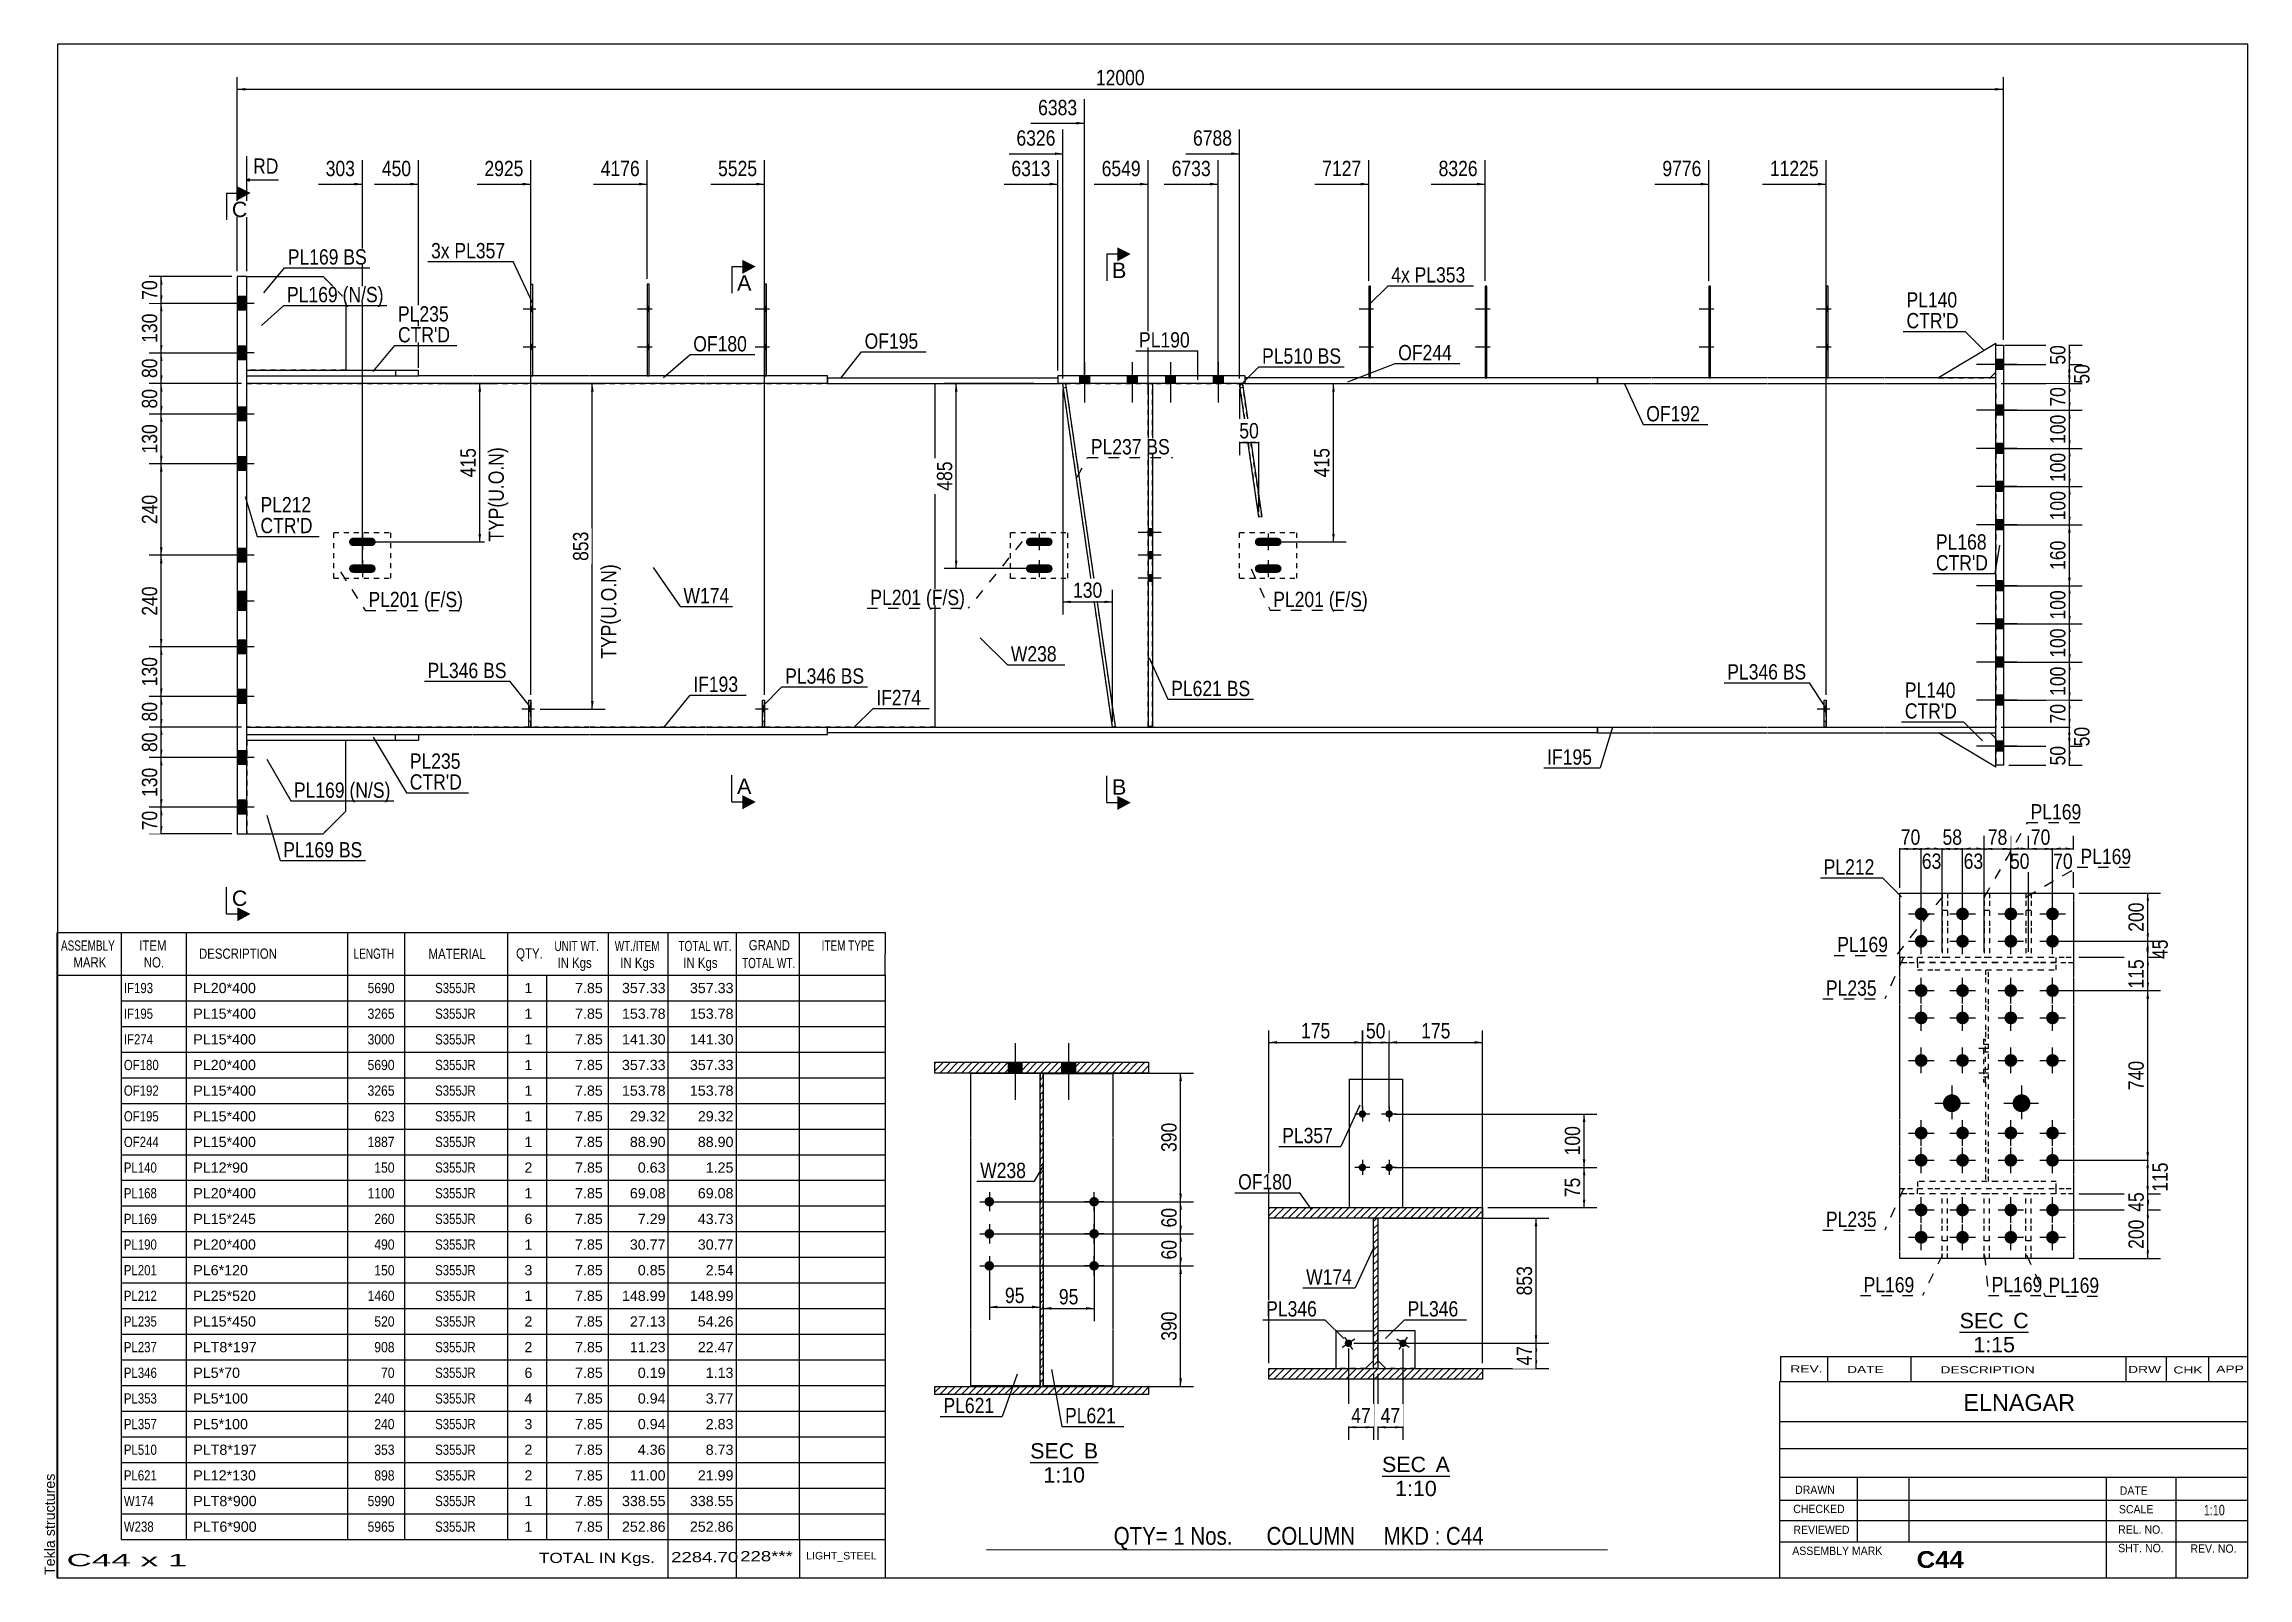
# Model space of a CAD drawing. Header units: millimetres. Extents: x -249 to 163, y -166 to 121.
import ezdxf

# ---------------------------------------------------------------- set-up
doc = ezdxf.new("R2010")
doc.units = ezdxf.units.MM
doc.linetypes.add('DXK_LINE_DOT1', pattern=[1.8814, 0.9407, -0.9407])
doc.linetypes.add('DXK_LINE_DOT2', pattern=[3.9198, 1.9599, -1.9599])
doc.styles.add('Arial', font='ARIAL.TTF', dxfattribs={"height": 0.2})
doc.styles.add('Arial Bold', font='ARIALBD.TTF', dxfattribs={"height": 0.2})
doc.styles.add('Arial Narrow', font='ARIALN.TTF', dxfattribs={"height": 0.2})

# ---------------------------------------------------------------- blocks, each defined once
blk = doc.blocks.new('Unknown-623355166-1210')
at = {"color": 5, "linetype": 'Continuous'}
for p, q in [((163.15, 120.66), (-246.85, 120.66)), ((-246.85, 120.66), (-246.85, -166.34)), ((163.15, -166.34), (163.15, 120.66)), ((-246.85, -166.34), (163.15, -166.34))]:
    blk.add_line(p, q, dxfattribs=at)
at = {"color": 174, "linetype": 'Continuous', "style": 'Arial'}
blk.add_text('Tekla structures', height=1.9102, rotation=90, dxfattribs=at).set_placement((-247.35, -165.84))
blk = doc.blocks.new('Unknown-623355166-12 - 1483')
at = {"color": 1, "linetype": 'Continuous'}
blk.add_line((1.07, -147.31), (13.76, -147.31), dxfattribs=at)
at = {"color": 0, "linetype": 'Continuous'}
blk.add_wipeout([(9.29, -146.56), (9.29, -143.56), (1.07, -143.56), (1.07, -146.56)], dxfattribs=at)
blk.add_wipeout([(13.76, -146.56), (13.76, -143.56), (11.09, -143.56), (11.09, -146.56)], dxfattribs=at)
blk.add_wipeout([(11.31, -151.06), (11.31, -148.06), (3.52, -148.06), (3.52, -151.06)], dxfattribs=at)
at = {"color": 136, "linetype": 'Continuous', "style": 'Arial'}
for s, height, p in [('SEC', 2.865, (1.07, -146.56)), ('A', 2.87, (11.09, -146.56)), ('1:10', 2.865, (3.52, -151.06))]:
    blk.add_text(s, height=height, dxfattribs=at).set_placement(p)
blk = doc.blocks.new('Unknown-623355166-13 - 1256')
at = {"color": 1, "linetype": 'Continuous'}
blk.add_line((-64.78, -144.77), (-52.09, -144.77), dxfattribs=at)
at = {"color": 0, "linetype": 'Continuous'}
blk.add_wipeout([(-56.56, -144.02), (-56.56, -141.02), (-64.78, -141.02), (-64.78, -144.02)], dxfattribs=at)
blk.add_wipeout([(-52.09, -144.02), (-52.09, -141.02), (-54.76, -141.02), (-54.76, -144.02)], dxfattribs=at)
blk.add_wipeout([(-54.54, -148.52), (-54.54, -145.52), (-62.32, -145.52), (-62.32, -148.52)], dxfattribs=at)
at = {"color": 136, "linetype": 'Continuous', "style": 'Arial'}
for s, height, p in [('SEC', 2.865, (-64.78, -144.02)), ('B', 2.87, (-54.76, -144.02)), ('1:10', 2.865, (-62.32, -148.52))]:
    blk.add_text(s, height=height, dxfattribs=at).set_placement(p)
blk = doc.blocks.new('Unknown-623355166-14 - 10830')
at = {"color": 1, "linetype": 'Continuous'}
blk.add_line((109.19, -120.4), (122.1, -120.4), dxfattribs=at)
at = {"color": 0, "linetype": 'Continuous'}
blk.add_wipeout([(117.41, -119.65), (117.41, -116.65), (109.19, -116.65), (109.19, -119.65)], dxfattribs=at)
blk.add_wipeout([(122.1, -119.65), (122.1, -116.65), (119.21, -116.65), (119.21, -119.65)], dxfattribs=at)
blk.add_wipeout([(119.53, -124.15), (119.53, -121.15), (111.75, -121.15), (111.75, -124.15)], dxfattribs=at)
at = {"color": 136, "linetype": 'Continuous', "style": 'Arial'}
for s, height, p in [('SEC', 2.865, (109.19, -119.65)), ('C', 2.87, (119.21, -119.65)), ('1:15', 2.865, (111.75, -124.15))]:
    blk.add_text(s, height=height, dxfattribs=at).set_placement(p)
blk = doc.blocks.new('Part-623355166-1978 - 1761')
at = {"color": 2, "linetype": 'Continuous'}
for p, q in [((-136.12, 75.71), (-136.48, 75.71)), ((-136.48, 75.71), (-136.48, 58.57)), ((-136.12, 58.57), (-136.12, 75.71))]:
    blk.add_line(p, q, dxfattribs=at)
at = {"color": 7, "linetype": 'DXK_LINE_DOT1'}
blk.add_line((-136.48, 58.57), (-136.12, 58.57), dxfattribs=at)
blk = doc.blocks.new('Bolt-623355166-1816 - 1761')
at = {"linetype": 'Continuous'}
blk.add_hatch(color=3, dxfattribs=at).paths.add_polyline_path([(-114.52, -4.29), (-114.52, -3.29), (-114.88, -3.29), (-114.88, -4.29)])
at = {"color": 3, "linetype": 'Continuous'}
for p, q in [((-113.84, -3.79), (-116.2, -3.79)), ((-114.52, -3.29), (-114.88, -3.29)), ((-114.52, -4.29), (-114.88, -4.29))]:
    blk.add_line(p, q, dxfattribs=at)
blk = doc.blocks.new('Part-623355166-1963 - 1761')
at = {"color": 2, "linetype": 'Continuous'}
for p, q in [((-114.88, -7.14), (-114.88, -2.14)), ((-114.88, -2.14), (-114.52, -2.14)), ((-114.52, -2.14), (-114.52, -7.14))]:
    blk.add_line(p, q, dxfattribs=at)
at = {"color": 7, "linetype": 'DXK_LINE_DOT1'}
for p, q in [((-114.88, -6.07), (-114.52, -6.07)), ((-114.52, -7.14), (-114.88, -7.14))]:
    blk.add_line(p, q, dxfattribs=at)
blk = doc.blocks.new('Part-623355166-2375 - 1761')
at = {"color": 2, "linetype": 'Continuous'}
for p, q in [((-211.43, 77.14), (-213.21, 77.14)), ((-213.21, 77.14), (-213.21, -27.14)), ((-211.43, -27.14), (-211.43, 77.14)), ((-213.21, -27.14), (-211.43, -27.14))]:
    blk.add_line(p, q, dxfattribs=at)
blk = doc.blocks.new('Part-623355166-1916 - 1761')
at = {"color": 7, "linetype": 'DXK_LINE_DOT1'}
for p, q in [((-68.45, 20.71), (-68.45, 29.29)), ((-68.45, 29.29), (-57.74, 29.29)), ((-57.74, 20.71), (-57.74, 29.29)), ((-68.45, 20.71), (-57.74, 20.71))]:
    blk.add_line(p, q, dxfattribs=at)
blk = doc.blocks.new('Bolt-623355166-1808 - 1761')
at = {"linetype": 'Continuous'}
blk.add_hatch(color=3, dxfattribs=at).paths.add_polyline_path([(84.18, -4.29), (84.18, -3.29), (83.83, -3.29), (83.83, -4.29)])
at = {"color": 3, "linetype": 'Continuous'}
for p, q in [((84.86, -3.79), (82.51, -3.79)), ((84.18, -3.29), (83.83, -3.29)), ((84.18, -4.29), (83.83, -4.29))]:
    blk.add_line(p, q, dxfattribs=at)
blk = doc.blocks.new('Bolt-623355166-1809 - 1761')
at = {"color": 3, "linetype": 'DXK_LINE_DOT2'}
for p, q in [((84.86, -3.79), (82.51, -3.79)), ((84.18, -3.29), (83.83, -3.29)), ((84.18, -4.29), (83.83, -4.29))]:
    blk.add_line(p, q, dxfattribs=at)
blk = doc.blocks.new('Bolt-623355166-1810 - 1761')
at = {"linetype": 'Continuous'}
for points in [[(-41.87, 28.64), (-41.87, 29.93), (-42.72, 29.93), (-42.72, 28.64)], [(-41.87, 24.36), (-41.87, 25.64), (-42.72, 25.64), (-42.72, 24.36)], [(-41.87, 20.07), (-41.87, 21.36), (-42.72, 21.36), (-42.72, 20.07)]]:
    blk.add_hatch(color=3, dxfattribs=at).paths.add_polyline_path(points)
at = {"color": 3, "linetype": 'Continuous'}
for p, q in [((-40.3, 29.29), (-44.58, 29.29)), ((-41.87, 29.93), (-42.72, 29.93)), ((-40.3, 25), (-44.58, 25)), ((-41.87, 28.64), (-42.72, 28.64)), ((-41.87, 25.64), (-42.72, 25.64)), ((-40.3, 20.71), (-44.58, 20.71)), ((-41.87, 24.36), (-42.72, 24.36)), ((-41.87, 21.36), (-42.72, 21.36)), ((-41.87, 20.07), (-42.72, 20.07))]:
    blk.add_line(p, q, dxfattribs=at)
blk = doc.blocks.new('Bolt-623355166-1811 - 1761')
at = {"color": 3, "linetype": 'DXK_LINE_DOT2'}
for p, q in [((-40.3, 29.29), (-44.58, 29.29)), ((-41.87, 29.93), (-42.72, 29.93)), ((-40.3, 25), (-44.58, 25)), ((-41.87, 28.64), (-42.72, 28.64)), ((-41.87, 25.64), (-42.72, 25.64)), ((-40.3, 20.71), (-44.58, 20.71)), ((-41.87, 24.36), (-42.72, 24.36)), ((-41.87, 21.36), (-42.72, 21.36)), ((-41.87, 20.07), (-42.72, 20.07))]:
    blk.add_line(p, q, dxfattribs=at)
blk = doc.blocks.new('Part-623355166-2081 - 1761')
at = {"color": 7, "linetype": 'DXK_LINE_DOT1'}
for p, q in [((-211.43, 57.14), (-211.43, 58.57)), ((-211.43, 58.57), (-179.29, 58.57))]:
    blk.add_line(p, q, dxfattribs=at)
at = {"color": 2, "linetype": 'Continuous'}
for p, q in [((-169.29, 58.57), (-179.29, 58.57)), ((-147.33, 58.57), (-169.19, 58.57)), ((-125.55, 58.57), (-147.23, 58.57)), ((-102.75, 58.57), (-125.45, 58.57)), ((-102.75, 57.14), (-102.75, 58.57)), ((-169.29, 57.14), (-211.43, 57.14)), ((-147.33, 57.14), (-169.19, 57.14)), ((-125.55, 57.14), (-147.23, 57.14)), ((-102.75, 57.14), (-125.45, 57.14))]:
    blk.add_line(p, q, dxfattribs=at)
blk = doc.blocks.new('Bolt-623355166-1812 - 1761')
at = {"linetype": 'Continuous'}
for points in [[(84.56, 70.57), (84.56, 71.57), (84.2, 71.57), (84.2, 70.57)], [(84.56, 70.57), (84.56, 71.57), (84.2, 71.57), (84.2, 70.57)], [(84.56, 63.43), (84.56, 64.43), (84.2, 64.43), (84.2, 63.43)], [(84.56, 63.43), (84.56, 64.43), (84.2, 64.43), (84.2, 63.43)]]:
    blk.add_hatch(color=3, dxfattribs=at).paths.add_polyline_path(points)
at = {"color": 3, "linetype": 'Continuous'}
for p, q in [((85.13, 71.07), (82.42, 71.07)), ((85.13, 71.07), (82.42, 71.07)), ((84.56, 71.57), (84.2, 71.57)), ((84.56, 71.57), (84.2, 71.57)), ((84.56, 70.57), (84.2, 70.57)), ((84.56, 70.57), (84.2, 70.57)), ((85.13, 63.93), (82.42, 63.93)), ((85.13, 63.93), (82.42, 63.93)), ((84.56, 64.43), (84.2, 64.43)), ((84.56, 64.43), (84.2, 64.43)), ((84.56, 63.43), (84.2, 63.43)), ((84.56, 63.43), (84.2, 63.43))]:
    blk.add_line(p, q, dxfattribs=at)
blk = doc.blocks.new('Bolt-623355166-1813 - 1761')
at = {"linetype": 'Continuous'}
for points in [[(62.58, 70.57), (62.58, 71.57), (62.23, 71.57), (62.23, 70.57)], [(62.58, 70.57), (62.58, 71.57), (62.23, 71.57), (62.23, 70.57)], [(62.58, 63.43), (62.58, 64.43), (62.23, 64.43), (62.23, 63.43)], [(62.58, 63.43), (62.58, 64.43), (62.23, 64.43), (62.23, 63.43)]]:
    blk.add_hatch(color=3, dxfattribs=at).paths.add_polyline_path(points)
at = {"color": 3, "linetype": 'Continuous'}
for p, q in [((63.16, 71.07), (60.44, 71.07)), ((63.16, 71.07), (60.44, 71.07)), ((62.58, 71.57), (62.23, 71.57)), ((62.58, 71.57), (62.23, 71.57)), ((62.58, 70.57), (62.23, 70.57)), ((62.58, 70.57), (62.23, 70.57)), ((63.16, 63.93), (60.44, 63.93)), ((63.16, 63.93), (60.44, 63.93)), ((62.58, 64.43), (62.23, 64.43)), ((62.58, 64.43), (62.23, 64.43)), ((62.58, 63.43), (62.23, 63.43)), ((62.58, 63.43), (62.23, 63.43))]:
    blk.add_line(p, q, dxfattribs=at)
blk = doc.blocks.new('Bolt-623355166-1814 - 1761')
at = {"linetype": 'Continuous'}
for points in [[(20.71, 70.57), (20.71, 71.57), (20.35, 71.57), (20.35, 70.57)], [(20.71, 70.57), (20.71, 71.57), (20.35, 71.57), (20.35, 70.57)], [(20.71, 63.43), (20.71, 64.43), (20.35, 64.43), (20.35, 63.43)], [(20.71, 63.43), (20.71, 64.43), (20.35, 64.43), (20.35, 63.43)]]:
    blk.add_hatch(color=3, dxfattribs=at).paths.add_polyline_path(points)
at = {"color": 3, "linetype": 'Continuous'}
for p, q in [((21.28, 71.07), (18.56, 71.07)), ((21.28, 71.07), (18.56, 71.07)), ((20.71, 71.57), (20.35, 71.57)), ((20.71, 71.57), (20.35, 71.57)), ((20.71, 70.57), (20.35, 70.57)), ((20.71, 70.57), (20.35, 70.57)), ((21.28, 63.93), (18.56, 63.93)), ((21.28, 63.93), (18.56, 63.93)), ((20.71, 64.43), (20.35, 64.43)), ((20.71, 64.43), (20.35, 64.43)), ((20.71, 63.43), (20.35, 63.43)), ((20.71, 63.43), (20.35, 63.43))]:
    blk.add_line(p, q, dxfattribs=at)
blk = doc.blocks.new('Part-623355166-2054 - 1761')
at = {"color": 7, "linetype": 'DXK_LINE_DOT1'}
for p, q in [((-82.65, 57.14), (-82.65, -7.14)), ((-82.65, 57.14), (9.5, 57.14)), ((9.6, 57.14), (31.28, 57.14)), ((31.38, 57.14), (51.38, 57.14)), ((51.48, 57.14), (73.16, 57.14)), ((73.26, 57.14), (95.13, 57.14)), ((95.23, 57.14), (115.94, 57.14)), ((115.94, 57.14), (115.94, -7.14)), ((-82.65, -7.14), (9.5, -7.14)), ((9.6, -7.14), (31.28, -7.14)), ((31.38, -7.14), (51.38, -7.14)), ((51.48, -7.14), (73.16, -7.14)), ((73.26, -7.14), (83.83, -7.14)), ((84.18, -7.14), (95.13, -7.14)), ((95.23, -7.14), (115.94, -7.14))]:
    blk.add_line(p, q, dxfattribs=at)
blk = doc.blocks.new('Part-623355166-1943 - 1761')
at = {"color": 2, "linetype": 'Continuous'}
for p, q in [((84.56, 75.36), (84.2, 75.36)), ((84.2, 75.36), (84.2, 58.21)), ((84.56, 58.21), (84.56, 75.36))]:
    blk.add_line(p, q, dxfattribs=at)
at = {"color": 7, "linetype": 'DXK_LINE_DOT1'}
blk.add_line((84.2, 58.21), (84.56, 58.21), dxfattribs=at)
blk = doc.blocks.new('Bolt-623355166-1815 - 1761')
at = {"linetype": 'Continuous'}
for points in [[(-1.07, 70.57), (-1.07, 71.57), (-1.43, 71.57), (-1.43, 70.57)], [(-1.07, 70.57), (-1.07, 71.57), (-1.43, 71.57), (-1.43, 70.57)], [(-1.07, 63.43), (-1.07, 64.43), (-1.43, 64.43), (-1.43, 63.43)], [(-1.07, 63.43), (-1.07, 64.43), (-1.43, 64.43), (-1.43, 63.43)]]:
    blk.add_hatch(color=3, dxfattribs=at).paths.add_polyline_path(points)
at = {"color": 3, "linetype": 'Continuous'}
for p, q in [((-0.5, 71.07), (-3.22, 71.07)), ((-0.5, 71.07), (-3.22, 71.07)), ((-1.07, 71.57), (-1.43, 71.57)), ((-1.07, 71.57), (-1.43, 71.57)), ((-1.07, 70.57), (-1.43, 70.57)), ((-1.07, 70.57), (-1.43, 70.57)), ((-0.5, 63.93), (-3.22, 63.93)), ((-0.5, 63.93), (-3.22, 63.93)), ((-1.07, 64.43), (-1.43, 64.43)), ((-1.07, 64.43), (-1.43, 64.43)), ((-1.07, 63.43), (-1.43, 63.43)), ((-1.07, 63.43), (-1.43, 63.43))]:
    blk.add_line(p, q, dxfattribs=at)
blk = doc.blocks.new('Bolt-623355166-1817 - 1761')
at = {"color": 3, "linetype": 'DXK_LINE_DOT2'}
for p, q in [((-113.84, -3.79), (-116.2, -3.79)), ((-114.52, -3.29), (-114.88, -3.29)), ((-114.52, -4.29), (-114.88, -4.29))]:
    blk.add_line(p, q, dxfattribs=at)
blk = doc.blocks.new('Part-623355166-2010 - 1761')
at = {"color": 2, "linetype": 'Continuous'}
for p, q in [((41.38, -8.21), (41.38, -7.14)), ((41.38, -7.14), (51.38, -7.14)), ((41.38, -8.21), (51.38, -8.21)), ((51.48, -7.14), (73.16, -7.14)), ((51.48, -8.21), (73.16, -8.21)), ((73.26, -7.14), (95.13, -7.14)), ((73.26, -8.21), (95.13, -8.21)), ((95.23, -7.14), (115.94, -7.14)), ((95.23, -8.21), (115.94, -8.21)), ((115.94, -8.21), (115.94, -7.14))]:
    blk.add_line(p, q, dxfattribs=at)
blk = doc.blocks.new('Bolt-623355166-1818 - 1761')
at = {"linetype": 'Continuous'}
for points in [[(-114.15, 70.57), (-114.15, 71.57), (-114.5, 71.57), (-114.5, 70.57)], [(-114.15, 70.57), (-114.15, 71.57), (-114.5, 71.57), (-114.5, 70.57)], [(-114.15, 63.43), (-114.15, 64.43), (-114.5, 64.43), (-114.5, 63.43)], [(-114.15, 63.43), (-114.15, 64.43), (-114.5, 64.43), (-114.5, 63.43)]]:
    blk.add_hatch(color=3, dxfattribs=at).paths.add_polyline_path(points)
at = {"color": 3, "linetype": 'Continuous'}
for p, q in [((-113.58, 71.07), (-116.29, 71.07)), ((-113.58, 71.07), (-116.29, 71.07)), ((-114.15, 71.57), (-114.5, 71.57)), ((-114.15, 71.57), (-114.5, 71.57)), ((-114.15, 70.57), (-114.5, 70.57)), ((-114.15, 70.57), (-114.5, 70.57)), ((-113.58, 63.93), (-116.29, 63.93)), ((-113.58, 63.93), (-116.29, 63.93)), ((-114.15, 64.43), (-114.5, 64.43)), ((-114.15, 64.43), (-114.5, 64.43)), ((-114.15, 63.43), (-114.5, 63.43)), ((-114.15, 63.43), (-114.5, 63.43))]:
    blk.add_line(p, q, dxfattribs=at)
blk = doc.blocks.new('Bolt-623355166-1819 - 1761')
at = {"linetype": 'Continuous'}
for points in [[(-136.12, 70.57), (-136.12, 71.57), (-136.48, 71.57), (-136.48, 70.57)], [(-136.12, 70.57), (-136.12, 71.57), (-136.48, 71.57), (-136.48, 70.57)], [(-136.12, 63.43), (-136.12, 64.43), (-136.48, 64.43), (-136.48, 63.43)], [(-136.12, 63.43), (-136.12, 64.43), (-136.48, 64.43), (-136.48, 63.43)]]:
    blk.add_hatch(color=3, dxfattribs=at).paths.add_polyline_path(points)
at = {"color": 3, "linetype": 'Continuous'}
for p, q in [((-135.55, 71.07), (-138.26, 71.07)), ((-135.55, 71.07), (-138.26, 71.07)), ((-136.12, 71.57), (-136.48, 71.57)), ((-136.12, 71.57), (-136.48, 71.57)), ((-136.12, 70.57), (-136.48, 70.57)), ((-136.12, 70.57), (-136.48, 70.57)), ((-135.55, 63.93), (-138.26, 63.93)), ((-135.55, 63.93), (-138.26, 63.93)), ((-136.12, 64.43), (-136.48, 64.43)), ((-136.12, 64.43), (-136.48, 64.43)), ((-136.12, 63.43), (-136.48, 63.43)), ((-136.12, 63.43), (-136.48, 63.43))]:
    blk.add_line(p, q, dxfattribs=at)
blk = doc.blocks.new('Part-623355166-1948 - 1761')
at = {"color": 2, "linetype": 'Continuous'}
for p, q in [((62.58, 75.36), (62.23, 75.36)), ((62.23, 75.36), (62.23, 58.21)), ((62.58, 58.21), (62.58, 75.36))]:
    blk.add_line(p, q, dxfattribs=at)
at = {"color": 7, "linetype": 'DXK_LINE_DOT1'}
blk.add_line((62.23, 58.21), (62.58, 58.21), dxfattribs=at)
blk = doc.blocks.new('Bolt-623355166-1820 - 1761')
at = {"linetype": 'Continuous'}
blk.add_hatch(color=3, dxfattribs=at).paths.add_polyline_path([(-158.26, -4.29), (-158.26, -3.29), (-158.61, -3.29), (-158.61, -4.29)])
at = {"color": 3, "linetype": 'Continuous'}
for p, q in [((-157.58, -3.79), (-159.94, -3.79)), ((-158.26, -3.29), (-158.61, -3.29)), ((-158.26, -4.29), (-158.61, -4.29))]:
    blk.add_line(p, q, dxfattribs=at)
blk = doc.blocks.new('Bolt-623355166-1821 - 1761')
at = {"color": 3, "linetype": 'DXK_LINE_DOT2'}
for p, q in [((-157.58, -3.79), (-159.94, -3.79)), ((-158.26, -3.29), (-158.61, -3.29)), ((-158.26, -4.29), (-158.61, -4.29))]:
    blk.add_line(p, q, dxfattribs=at)
blk = doc.blocks.new('Bolt-623355166-1822 - 1761')
at = {"linetype": 'Continuous'}
for points in [[(-157.9, 70.57), (-157.9, 71.57), (-158.26, 71.57), (-158.26, 70.57)], [(-157.9, 70.57), (-157.9, 71.57), (-158.26, 71.57), (-158.26, 70.57)], [(-157.9, 63.43), (-157.9, 64.43), (-158.26, 64.43), (-158.26, 63.43)], [(-157.9, 63.43), (-157.9, 64.43), (-158.26, 64.43), (-158.26, 63.43)]]:
    blk.add_hatch(color=3, dxfattribs=at).paths.add_polyline_path(points)
at = {"color": 3, "linetype": 'Continuous'}
for p, q in [((-157.33, 71.07), (-159.69, 71.07)), ((-157.33, 71.07), (-159.69, 71.07)), ((-157.9, 71.57), (-158.26, 71.57)), ((-157.9, 71.57), (-158.26, 71.57)), ((-157.9, 70.57), (-158.26, 70.57)), ((-157.9, 70.57), (-158.26, 70.57)), ((-157.33, 63.93), (-159.69, 63.93)), ((-157.33, 63.93), (-159.69, 63.93)), ((-157.9, 64.43), (-158.26, 64.43)), ((-157.9, 64.43), (-158.26, 64.43)), ((-157.9, 63.43), (-158.26, 63.43)), ((-157.9, 63.43), (-158.26, 63.43))]:
    blk.add_line(p, q, dxfattribs=at)
blk = doc.blocks.new('Bolt-623355166-1823 - 1761')
at = {"linetype": 'Continuous'}
for points in [[(-60.65, 27.2), (-60.59, 27.5), (-60.65, 27.8), (-60.82, 28.06), (-61.08, 28.23), (-61.38, 28.29), (-64.81, 28.29), (-65.11, 28.23), (-65.36, 28.06), (-65.53, 27.8), (-65.59, 27.5), (-65.53, 27.2), (-65.36, 26.94), (-65.11, 26.77), (-64.81, 26.71), (-61.38, 26.71), (-61.08, 26.77), (-60.82, 26.94)], [(-60.65, 22.2), (-60.59, 22.5), (-60.65, 22.8), (-60.82, 23.06), (-61.08, 23.23), (-61.38, 23.29), (-64.81, 23.29), (-65.11, 23.23), (-65.36, 23.06), (-65.53, 22.8), (-65.59, 22.5), (-65.53, 22.2), (-65.36, 21.94), (-65.11, 21.77), (-64.81, 21.71), (-61.38, 21.71), (-61.08, 21.77), (-60.82, 21.94)]]:
    blk.add_hatch(color=3, dxfattribs=at).paths.add_polyline_path(points)
at = {"color": 3, "linetype": 'Continuous'}
for p, q in [((-63.09, 29.07), (-63.09, 25.93)), ((-64.66, 27.5), (-61.52, 27.5)), ((-64.66, 22.5), (-61.52, 22.5)), ((-63.09, 24.07), (-63.09, 20.93))]:
    blk.add_line(p, q, dxfattribs=at)
blk = doc.blocks.new('Part-623355166-1973 - 1761')
at = {"color": 2, "linetype": 'Continuous'}
for p, q in [((-114.15, 75.71), (-114.5, 75.71)), ((-114.5, 75.71), (-114.5, 58.57)), ((-114.15, 58.57), (-114.15, 75.71))]:
    blk.add_line(p, q, dxfattribs=at)
at = {"color": 7, "linetype": 'DXK_LINE_DOT1'}
blk.add_line((-114.5, 58.57), (-114.15, 58.57), dxfattribs=at)
blk = doc.blocks.new('Part-623355166-1845 - 1761')
at = {"color": 7, "linetype": 'DXK_LINE_DOT1'}
for p, q in [((83.83, -7.14), (83.83, -2.14)), ((83.83, -2.14), (84.18, -2.14)), ((84.18, -7.14), (84.18, -2.14)), ((83.83, -6.07), (84.18, -6.07)), ((84.18, -7.14), (83.83, -7.14))]:
    blk.add_line(p, q, dxfattribs=at)
blk = doc.blocks.new('Part-623355166-2210 - 1761')
at = {"color": 2, "linetype": 'Continuous'}
for p, q in [((-211.43, -9.63), (-211.43, -8.56)), ((-211.43, -8.56), (-179.29, -8.56)), ((-211.43, -9.63), (-179.29, -9.63)), ((-183.57, -9.63), (-183.57, -8.56)), ((-179.29, -8.56), (-179.29, -9.63))]:
    blk.add_line(p, q, dxfattribs=at)
blk = doc.blocks.new('Part-623355166-1867 - 1761')
at = {"color": 2, "linetype": 'Continuous'}
for p, q in [((-41.87, 57.07), (-42.72, 57.07)), ((-42.72, 57.07), (-42.72, -7.07)), ((-41.87, 57.07), (-41.87, -7.07)), ((-41.87, -7.07), (-42.72, -7.07))]:
    blk.add_line(p, q, dxfattribs=at)
blk = doc.blocks.new('Part-623355166-1953 - 1761')
at = {"color": 2, "linetype": 'Continuous'}
for p, q in [((20.71, 75.36), (20.35, 75.36)), ((20.35, 75.36), (20.35, 58.21)), ((20.71, 58.21), (20.71, 75.36))]:
    blk.add_line(p, q, dxfattribs=at)
at = {"color": 7, "linetype": 'DXK_LINE_DOT1'}
blk.add_line((20.35, 58.21), (20.71, 58.21), dxfattribs=at)
blk = doc.blocks.new('Part-623355166-1889 - 1761')
at = {"color": 7, "linetype": 'DXK_LINE_DOT1'}
for p, q in [((-41.87, 57.07), (-42.72, 57.07)), ((-42.72, -7.07), (-42.72, 57.07)), ((-41.87, -7.07), (-41.87, 57.07)), ((-41.87, -7.07), (-42.72, -7.07))]:
    blk.add_line(p, q, dxfattribs=at)
blk = doc.blocks.new('Part-623355166-1911 - 1761')
at = {"color": 7, "linetype": 'DXK_LINE_DOT1'}
for p, q in [((-25.59, 20.71), (-25.59, 29.29)), ((-25.59, 29.29), (-14.88, 29.29)), ((-14.88, 20.71), (-14.88, 29.29)), ((-25.59, 20.71), (-14.88, 20.71))]:
    blk.add_line(p, q, dxfattribs=at)
blk = doc.blocks.new('Part-623355166-1921 - 1761')
at = {"color": 7, "linetype": 'DXK_LINE_DOT1'}
for p, q in [((-195.14, 20.71), (-195.14, 29.29)), ((-195.14, 29.29), (-184.43, 29.29)), ((-184.43, 20.71), (-184.43, 29.29)), ((-195.14, 20.71), (-184.43, 20.71))]:
    blk.add_line(p, q, dxfattribs=at)
blk = doc.blocks.new('Part-623355166-1958 - 1761')
at = {"color": 2, "linetype": 'Continuous'}
for p, q in [((-1.07, 75.36), (-1.43, 75.36)), ((-1.43, 75.36), (-1.43, 58.21)), ((-1.07, 58.21), (-1.07, 75.36))]:
    blk.add_line(p, q, dxfattribs=at)
at = {"color": 7, "linetype": 'DXK_LINE_DOT1'}
blk.add_line((-1.43, 58.21), (-1.07, 58.21), dxfattribs=at)
blk = doc.blocks.new('Part-623355166-2103 - 1761')
at = {"color": 2, "linetype": 'Continuous'}
for p, q in [((-211.43, 77.14), (-197.14, 77.14)), ((-197.14, 77.14), (-192.86, 72.86)), ((-192.86, 72.86), (-192.86, 59.64)), ((-211.43, 59.64), (-192.86, 59.64))]:
    blk.add_line(p, q, dxfattribs=at)
at = {"color": 7, "linetype": 'DXK_LINE_DOT1'}
blk.add_line((-211.43, 59.64), (-211.43, 77.14), dxfattribs=at)
blk = doc.blocks.new('Part-623355166-2032 - 1761')
at = {"color": 2, "linetype": 'Continuous'}
for p, q in [((-211.43, -7.14), (-169.29, -7.14)), ((-169.19, -7.14), (-147.33, -7.14)), ((-147.23, -7.14), (-125.55, -7.14)), ((-125.45, -7.14), (-102.75, -7.14)), ((-102.75, -8.57), (-102.75, -7.14)), ((-179.29, -8.57), (-169.29, -8.57)), ((-169.19, -8.57), (-147.33, -8.57)), ((-147.23, -8.57), (-125.55, -8.57)), ((-125.45, -8.57), (-102.75, -8.57))]:
    blk.add_line(p, q, dxfattribs=at)
at = {"color": 7, "linetype": 'DXK_LINE_DOT1'}
for q in [(-211.43, -7.14), (-179.29, -8.57)]:
    blk.add_line((-211.43, -8.57), q, dxfattribs=at)
blk = doc.blocks.new('Part-623355166-1968 - 1761')
at = {"color": 7, "linetype": 'DXK_LINE_DOT1'}
for p, q in [((-114.88, -7.14), (-114.88, -2.14)), ((-114.88, -2.14), (-114.52, -2.14)), ((-114.52, -7.14), (-114.52, -2.14))]:
    blk.add_line(p, q, dxfattribs=at)
blk = doc.blocks.new('Part-623355166-1983 - 1761')
at = {"color": 2, "linetype": 'Continuous'}
for p, q in [((-158.61, -7.14), (-158.61, -2.14)), ((-158.61, -2.14), (-158.26, -2.14)), ((-158.26, -2.14), (-158.26, -7.14))]:
    blk.add_line(p, q, dxfattribs=at)
at = {"color": 7, "linetype": 'DXK_LINE_DOT1'}
for p, q in [((-158.61, -6.07), (-158.26, -6.07)), ((-158.26, -7.14), (-158.61, -7.14))]:
    blk.add_line(p, q, dxfattribs=at)
blk = doc.blocks.new('Part-623355166-1988 - 1761')
at = {"color": 7, "linetype": 'DXK_LINE_DOT1'}
for p, q in [((-158.61, -7.14), (-158.61, -2.14)), ((-158.61, -2.14), (-158.26, -2.14)), ((-158.26, -7.14), (-158.26, -2.14))]:
    blk.add_line(p, q, dxfattribs=at)
blk = doc.blocks.new('Part-623355166-2076 - 1761')
at = {"color": 2, "linetype": 'Continuous'}
for p, q in [((41.38, 58.21), (41.38, 57.14)), ((51.38, 58.21), (41.38, 58.21)), ((73.16, 58.21), (51.48, 58.21)), ((95.13, 58.21), (73.26, 58.21)), ((115.94, 58.21), (95.23, 58.21)), ((115.94, 57.14), (115.94, 58.21)), ((41.38, 57.14), (51.38, 57.14)), ((51.48, 57.14), (73.16, 57.14)), ((73.26, 57.14), (95.13, 57.14)), ((95.23, 57.14), (115.94, 57.14))]:
    blk.add_line(p, q, dxfattribs=at)
blk = doc.blocks.new('Part-623355166-2125 - 1761')
at = {"color": 7, "linetype": 'DXK_LINE_DOT1'}
for p, q in [((-211.43, 77.14), (-197.14, 77.14)), ((-197.14, 77.14), (-192.86, 72.86)), ((-192.86, 72.86), (-192.86, 59.64)), ((-192.86, 59.64), (-211.43, 59.64))]:
    blk.add_line(p, q, dxfattribs=at)
blk = doc.blocks.new('Part-623355166-2152 - 1761')
at = {"color": 2, "linetype": 'Continuous'}
for p, q in [((-192.86, -9.64), (-211.43, -9.64)), ((-192.86, -22.86), (-192.86, -9.64)), ((-197.14, -27.14), (-192.86, -22.86)), ((-211.43, -27.14), (-197.14, -27.14))]:
    blk.add_line(p, q, dxfattribs=at)
at = {"color": 7, "linetype": 'DXK_LINE_DOT1'}
blk.add_line((-211.43, -9.64), (-211.43, -27.14), dxfattribs=at)
blk = doc.blocks.new('Part-623355166-2157 - 1761')
at = {"color": 7, "linetype": 'DXK_LINE_DOT1'}
for p, q in [((-192.86, -9.64), (-211.43, -9.64)), ((-192.86, -22.86), (-192.86, -9.64)), ((-197.14, -27.14), (-192.86, -22.86)), ((-211.43, -27.14), (-197.14, -27.14))]:
    blk.add_line(p, q, dxfattribs=at)
blk = doc.blocks.new('Part-623355166-2237 - 1761')
at = {"color": 2, "linetype": 'Continuous'}
for p, q in [((-24.62, 58.21), (-24.62, 57.14)), ((9.5, 58.21), (-24.62, 58.21)), ((31.28, 58.21), (9.6, 58.21)), ((41.38, 58.21), (31.38, 58.21)), ((41.38, 57.14), (41.38, 58.21)), ((-24.62, 57.14), (9.5, 57.14)), ((9.6, 57.14), (31.28, 57.14)), ((31.38, 57.14), (41.38, 57.14))]:
    blk.add_line(p, q, dxfattribs=at)
blk = doc.blocks.new('Part-623355166-2259 - 1761')
at = {"color": 2, "linetype": 'Continuous'}
for p, q in [((-102.75, -8.21), (-102.75, -7.14)), ((-102.75, -7.14), (-92.75, -7.14)), ((-92.75, -8.21), (-102.75, -8.21)), ((-92.65, -7.14), (9.5, -7.14)), ((9.5, -8.21), (-92.65, -8.21)), ((9.6, -7.14), (31.28, -7.14)), ((31.28, -8.21), (9.6, -8.21)), ((31.38, -7.14), (41.38, -7.14)), ((41.38, -8.21), (31.38, -8.21)), ((41.38, -7.14), (41.38, -8.21))]:
    blk.add_line(p, q, dxfattribs=at)
blk = doc.blocks.new('Part-623355166-2288 - 1761')
at = {"color": 2, "linetype": 'Continuous'}
for p, q in [((115.94, 64.29), (117.37, 64.29)), ((115.94, -14.29), (115.94, 64.29)), ((117.37, 64.29), (117.37, -14.29)), ((117.37, -14.29), (115.94, -14.29))]:
    blk.add_line(p, q, dxfattribs=at)
blk = doc.blocks.new('Part-623355166-2317 - 1761')
at = {"color": 2, "linetype": 'Continuous'}
for p, q in [((115.94, 64.64), (105.23, 58.21)), ((115.94, 64.64), (115.94, 64.29)), ((114.87, 58.21), (115.94, 59.29))]:
    blk.add_line(p, q, dxfattribs=at)
at = {"color": 7, "linetype": 'DXK_LINE_DOT1'}
for p, q in [((115.94, 59.29), (115.94, 64.29)), ((105.23, 58.21), (114.87, 58.21))]:
    blk.add_line(p, q, dxfattribs=at)
blk = doc.blocks.new('Part-623355166-2322 - 1761')
at = {"color": 2, "linetype": 'Continuous'}
for p, q in [((115.94, -14.64), (105.23, -8.21)), ((114.87, -8.21), (115.94, -9.29)), ((115.94, -14.64), (115.94, -14.29))]:
    blk.add_line(p, q, dxfattribs=at)
at = {"color": 7, "linetype": 'DXK_LINE_DOT1'}
for p, q in [((105.23, -8.21), (114.87, -8.21)), ((115.94, -9.29), (115.94, -14.29))]:
    blk.add_line(p, q, dxfattribs=at)
blk = doc.blocks.new('Part-623355166-2327 - 1761')
at = {"color": 2, "linetype": 'Continuous'}
for p, q in [((83.83, -7.14), (83.83, -2.14)), ((83.83, -2.14), (84.18, -2.14)), ((84.18, -2.14), (84.18, -7.14))]:
    blk.add_line(p, q, dxfattribs=at)
blk = doc.blocks.new('Bolt-623355166-2328 - 1761')
at = {"linetype": 'Continuous'}
for points in [[(-17.8, 27.2), (-17.74, 27.5), (-17.8, 27.8), (-17.97, 28.06), (-18.22, 28.23), (-18.52, 28.29), (-21.95, 28.29), (-22.25, 28.23), (-22.51, 28.06), (-22.68, 27.8), (-22.74, 27.5), (-22.68, 27.2), (-22.51, 26.94), (-22.25, 26.77), (-21.95, 26.71), (-18.52, 26.71), (-18.22, 26.77), (-17.97, 26.94)], [(-17.8, 22.2), (-17.74, 22.5), (-17.8, 22.8), (-17.97, 23.06), (-18.22, 23.23), (-18.52, 23.29), (-21.95, 23.29), (-22.25, 23.23), (-22.51, 23.06), (-22.68, 22.8), (-22.74, 22.5), (-22.68, 22.2), (-22.51, 21.94), (-22.25, 21.77), (-21.95, 21.71), (-18.52, 21.71), (-18.22, 21.77), (-17.97, 21.94)]]:
    blk.add_hatch(color=3, dxfattribs=at).paths.add_polyline_path(points)
at = {"color": 3, "linetype": 'Continuous'}
for p, q in [((-20.24, 29.07), (-20.24, 25.93)), ((-21.81, 27.5), (-18.66, 27.5)), ((-21.81, 22.5), (-18.66, 22.5)), ((-20.24, 24.07), (-20.24, 20.93))]:
    blk.add_line(p, q, dxfattribs=at)
blk = doc.blocks.new('Bolt-623355166-2329 - 1761')
at = {"linetype": 'Continuous'}
for points in [[(-187.35, 27.2), (-187.29, 27.5), (-187.35, 27.8), (-187.52, 28.06), (-187.77, 28.23), (-188.07, 28.29), (-191.5, 28.29), (-191.8, 28.23), (-192.06, 28.06), (-192.23, 27.8), (-192.29, 27.5), (-192.23, 27.2), (-192.06, 26.94), (-191.8, 26.77), (-191.5, 26.71), (-188.07, 26.71), (-187.77, 26.77), (-187.52, 26.94)], [(-187.35, 22.2), (-187.29, 22.5), (-187.35, 22.8), (-187.52, 23.06), (-187.77, 23.23), (-188.07, 23.29), (-191.5, 23.29), (-191.8, 23.23), (-192.06, 23.06), (-192.23, 22.8), (-192.29, 22.5), (-192.23, 22.2), (-192.06, 21.94), (-191.8, 21.77), (-191.5, 21.71), (-188.07, 21.71), (-187.77, 21.77), (-187.52, 21.94)]]:
    blk.add_hatch(color=3, dxfattribs=at).paths.add_polyline_path(points)
at = {"color": 3, "linetype": 'Continuous'}
for p, q in [((-189.79, 29.07), (-189.79, 25.93)), ((-191.36, 27.5), (-188.22, 27.5)), ((-191.36, 22.5), (-188.22, 22.5)), ((-189.79, 24.07), (-189.79, 20.93))]:
    blk.add_line(p, q, dxfattribs=at)
blk = doc.blocks.new('Part-623355166-2334 - 1761')
at = {"color": 2, "linetype": 'Continuous'}
for p, q in [((-158.26, 58.57), (-158.26, 75.71)), ((-158.26, 75.71), (-157.9, 75.71)), ((-157.9, 58.57), (-157.9, 75.71))]:
    blk.add_line(p, q, dxfattribs=at)
at = {"color": 7, "linetype": 'DXK_LINE_DOT1'}
blk.add_line((-158.26, 58.57), (-157.9, 58.57), dxfattribs=at)
blk = doc.blocks.new('Part-623355166-2339 - 1761')
at = {"color": 2, "linetype": 'Continuous'}
for p, q in [((-211.43, 58.56), (-211.43, 59.63)), ((-211.43, 59.63), (-179.29, 59.63)), ((-211.43, 58.56), (-179.29, 58.56)), ((-183.57, 59.63), (-183.57, 58.56)), ((-179.29, 58.56), (-179.29, 59.63))]:
    blk.add_line(p, q, dxfattribs=at)
blk = doc.blocks.new('Bolt-623355166-2340 - 1761')
at = {"linetype": 'Continuous'}
for points in [[(-213.21, 73.43), (-213.21, 70.86), (-211.43, 70.86), (-211.43, 73.43)], [(-213.21, 73.43), (-213.21, 70.86), (-211.43, 70.86), (-211.43, 73.43)], [(-213.21, 73.43), (-213.21, 70.86), (-211.43, 70.86), (-211.43, 73.43)], [(-213.21, 73.43), (-213.21, 70.86), (-211.43, 70.86), (-211.43, 73.43)], [(-213.21, 64.14), (-213.21, 61.57), (-211.43, 61.57), (-211.43, 64.14)], [(-213.21, 64.14), (-213.21, 61.57), (-211.43, 61.57), (-211.43, 64.14)], [(-213.21, 64.14), (-213.21, 61.57), (-211.43, 61.57), (-211.43, 64.14)], [(-213.21, 64.14), (-213.21, 61.57), (-211.43, 61.57), (-211.43, 64.14)], [(-213.21, 52.71), (-213.21, 50.14), (-211.43, 50.14), (-211.43, 52.71)], [(-213.21, 52.71), (-213.21, 50.14), (-211.43, 50.14), (-211.43, 52.71)], [(-213.21, 52.71), (-213.21, 50.14), (-211.43, 50.14), (-211.43, 52.71)], [(-213.21, 52.71), (-213.21, 50.14), (-211.43, 50.14), (-211.43, 52.71)], [(-213.21, 43.43), (-213.21, 40.86), (-211.43, 40.86), (-211.43, 43.43)], [(-213.21, 43.43), (-213.21, 40.86), (-211.43, 40.86), (-211.43, 43.43)], [(-213.21, 43.43), (-213.21, 40.86), (-211.43, 40.86), (-211.43, 43.43)], [(-213.21, 43.43), (-213.21, 40.86), (-211.43, 40.86), (-211.43, 43.43)], [(-213.21, 26.29), (-213.21, 23.71), (-211.43, 23.71), (-211.43, 26.29)], [(-213.21, 26.29), (-213.21, 23.71), (-211.43, 23.71), (-211.43, 26.29)], [(-213.21, 26.29), (-213.21, 23.71), (-211.43, 23.71), (-211.43, 26.29)], [(-213.21, 26.29), (-213.21, 23.71), (-211.43, 23.71), (-211.43, 26.29)], [(-213.21, 9.14), (-213.21, 6.57), (-211.43, 6.57), (-211.43, 9.14)], [(-213.21, 9.14), (-213.21, 6.57), (-211.43, 6.57), (-211.43, 9.14)], [(-213.21, 9.14), (-213.21, 6.57), (-211.43, 6.57), (-211.43, 9.14)], [(-213.21, 9.14), (-213.21, 6.57), (-211.43, 6.57), (-211.43, 9.14)], [(-213.21, -0.14), (-213.21, -2.71), (-211.43, -2.71), (-211.43, -0.14)], [(-213.21, -0.14), (-213.21, -2.71), (-211.43, -2.71), (-211.43, -0.14)], [(-213.21, -0.14), (-213.21, -2.71), (-211.43, -2.71), (-211.43, -0.14)], [(-213.21, -0.14), (-213.21, -2.71), (-211.43, -2.71), (-211.43, -0.14)], [(-213.21, -11.57), (-213.21, -14.14), (-211.43, -14.14), (-211.43, -11.57)], [(-213.21, -11.57), (-213.21, -14.14), (-211.43, -14.14), (-211.43, -11.57)], [(-213.21, -11.57), (-213.21, -14.14), (-211.43, -14.14), (-211.43, -11.57)], [(-213.21, -11.57), (-213.21, -14.14), (-211.43, -14.14), (-211.43, -11.57)], [(-213.21, -20.86), (-213.21, -23.43), (-211.43, -23.43), (-211.43, -20.86)], [(-213.21, -20.86), (-213.21, -23.43), (-211.43, -23.43), (-211.43, -20.86)], [(-213.21, -20.86), (-213.21, -23.43), (-211.43, -23.43), (-211.43, -20.86)], [(-213.21, -20.86), (-213.21, -23.43), (-211.43, -23.43), (-211.43, -20.86)]]:
    blk.add_hatch(color=3, dxfattribs=at).paths.add_polyline_path(points)
at = {"color": 3, "linetype": 'Continuous'}
for p, q in [((-211.43, 73.43), (-213.21, 73.43)), ((-211.43, 73.43), (-213.21, 73.43)), ((-211.43, 73.43), (-213.21, 73.43)), ((-211.43, 73.43), (-213.21, 73.43)), ((-210.07, 72.14), (-213.21, 72.14)), ((-210.07, 72.14), (-213.21, 72.14)), ((-210.07, 72.14), (-213.21, 72.14)), ((-210.07, 72.14), (-213.21, 72.14)), ((-211.43, 70.86), (-213.21, 70.86)), ((-211.43, 70.86), (-213.21, 70.86)), ((-211.43, 70.86), (-213.21, 70.86)), ((-211.43, 70.86), (-213.21, 70.86)), ((-211.43, 64.14), (-213.21, 64.14)), ((-211.43, 64.14), (-213.21, 64.14)), ((-211.43, 64.14), (-213.21, 64.14)), ((-211.43, 64.14), (-213.21, 64.14)), ((-210.07, 62.86), (-213.21, 62.86)), ((-210.07, 62.86), (-213.21, 62.86)), ((-210.07, 62.86), (-213.21, 62.86)), ((-210.07, 62.86), (-213.21, 62.86)), ((-211.43, 61.57), (-213.21, 61.57)), ((-211.43, 61.57), (-213.21, 61.57)), ((-211.43, 61.57), (-213.21, 61.57)), ((-211.43, 61.57), (-213.21, 61.57)), ((-211.43, 52.71), (-213.21, 52.71)), ((-211.43, 52.71), (-213.21, 52.71)), ((-211.43, 52.71), (-213.21, 52.71)), ((-211.43, 52.71), (-213.21, 52.71)), ((-210.07, 51.43), (-213.21, 51.43)), ((-210.07, 51.43), (-213.21, 51.43)), ((-210.07, 51.43), (-213.21, 51.43)), ((-210.07, 51.43), (-213.21, 51.43)), ((-211.43, 50.14), (-213.21, 50.14)), ((-211.43, 50.14), (-213.21, 50.14)), ((-211.43, 50.14), (-213.21, 50.14)), ((-211.43, 50.14), (-213.21, 50.14)), ((-211.43, 43.43), (-213.21, 43.43)), ((-211.43, 43.43), (-213.21, 43.43)), ((-211.43, 43.43), (-213.21, 43.43)), ((-211.43, 43.43), (-213.21, 43.43)), ((-210.07, 42.14), (-213.21, 42.14)), ((-210.07, 42.14), (-213.21, 42.14)), ((-210.07, 42.14), (-213.21, 42.14)), ((-210.07, 42.14), (-213.21, 42.14)), ((-211.43, 40.86), (-213.21, 40.86)), ((-211.43, 40.86), (-213.21, 40.86)), ((-211.43, 40.86), (-213.21, 40.86)), ((-211.43, 40.86), (-213.21, 40.86)), ((-211.43, 26.29), (-213.21, 26.29)), ((-211.43, 26.29), (-213.21, 26.29)), ((-211.43, 26.29), (-213.21, 26.29)), ((-211.43, 26.29), (-213.21, 26.29)), ((-210.07, 25), (-213.21, 25)), ((-210.07, 25), (-213.21, 25)), ((-210.07, 25), (-213.21, 25)), ((-210.07, 25), (-213.21, 25)), ((-211.43, 23.71), (-213.21, 23.71)), ((-211.43, 23.71), (-213.21, 23.71)), ((-211.43, 23.71), (-213.21, 23.71)), ((-211.43, 23.71), (-213.21, 23.71)), ((-211.43, 9.14), (-213.21, 9.14)), ((-211.43, 9.14), (-213.21, 9.14)), ((-211.43, 9.14), (-213.21, 9.14)), ((-211.43, 9.14), (-213.21, 9.14)), ((-210.07, 7.86), (-213.21, 7.86)), ((-210.07, 7.86), (-213.21, 7.86)), ((-210.07, 7.86), (-213.21, 7.86)), ((-210.07, 7.86), (-213.21, 7.86)), ((-211.43, 6.57), (-213.21, 6.57)), ((-211.43, 6.57), (-213.21, 6.57)), ((-211.43, 6.57), (-213.21, 6.57)), ((-211.43, 6.57), (-213.21, 6.57)), ((-211.43, -0.14), (-213.21, -0.14)), ((-211.43, -0.14), (-213.21, -0.14)), ((-211.43, -0.14), (-213.21, -0.14)), ((-211.43, -0.14), (-213.21, -0.14)), ((-210.07, -1.43), (-213.21, -1.43)), ((-210.07, -1.43), (-213.21, -1.43)), ((-210.07, -1.43), (-213.21, -1.43)), ((-210.07, -1.43), (-213.21, -1.43)), ((-211.43, -2.71), (-213.21, -2.71)), ((-211.43, -2.71), (-213.21, -2.71)), ((-211.43, -2.71), (-213.21, -2.71)), ((-211.43, -2.71), (-213.21, -2.71)), ((-211.43, -11.57), (-213.21, -11.57)), ((-211.43, -11.57), (-213.21, -11.57)), ((-211.43, -11.57), (-213.21, -11.57)), ((-211.43, -11.57), (-213.21, -11.57)), ((-210.07, -12.86), (-213.21, -12.86)), ((-210.07, -12.86), (-213.21, -12.86)), ((-210.07, -12.86), (-213.21, -12.86)), ((-210.07, -12.86), (-213.21, -12.86)), ((-211.43, -14.14), (-213.21, -14.14)), ((-211.43, -14.14), (-213.21, -14.14)), ((-211.43, -14.14), (-213.21, -14.14)), ((-211.43, -14.14), (-213.21, -14.14)), ((-211.43, -20.86), (-213.21, -20.86)), ((-211.43, -20.86), (-213.21, -20.86)), ((-211.43, -20.86), (-213.21, -20.86)), ((-211.43, -20.86), (-213.21, -20.86)), ((-210.07, -22.14), (-213.21, -22.14)), ((-210.07, -22.14), (-213.21, -22.14)), ((-210.07, -22.14), (-213.21, -22.14)), ((-210.07, -22.14), (-213.21, -22.14)), ((-211.43, -23.43), (-213.21, -23.43)), ((-211.43, -23.43), (-213.21, -23.43)), ((-211.43, -23.43), (-213.21, -23.43)), ((-211.43, -23.43), (-213.21, -23.43))]:
    blk.add_line(p, q, dxfattribs=at)
blk = doc.blocks.new('Bolt-623355166-2341 - 1761')
at = {"linetype": 'Continuous'}
for points in [[(115.94, 61.64), (115.94, 59.79), (117.37, 59.79), (117.37, 61.64)], [(115.94, 61.64), (115.94, 59.79), (117.37, 59.79), (117.37, 61.64)], [(115.94, 53.07), (115.94, 51.21), (117.37, 51.21), (117.37, 53.07)], [(115.94, 53.07), (115.94, 51.21), (117.37, 51.21), (117.37, 53.07)], [(115.94, 45.93), (115.94, 44.07), (117.37, 44.07), (117.37, 45.93)], [(115.94, 45.93), (115.94, 44.07), (117.37, 44.07), (117.37, 45.93)], [(115.94, 38.79), (115.94, 36.93), (117.37, 36.93), (117.37, 38.79)], [(115.94, 38.79), (115.94, 36.93), (117.37, 36.93), (117.37, 38.79)], [(115.94, 31.64), (115.94, 29.79), (117.37, 29.79), (117.37, 31.64)], [(115.94, 31.64), (115.94, 29.79), (117.37, 29.79), (117.37, 31.64)], [(115.94, 20.21), (115.94, 18.36), (117.37, 18.36), (117.37, 20.21)], [(115.94, 20.21), (115.94, 18.36), (117.37, 18.36), (117.37, 20.21)], [(115.94, 13.07), (115.94, 11.21), (117.37, 11.21), (117.37, 13.07)], [(115.94, 13.07), (115.94, 11.21), (117.37, 11.21), (117.37, 13.07)], [(115.94, 5.93), (115.94, 4.07), (117.37, 4.07), (117.37, 5.93)], [(115.94, 5.93), (115.94, 4.07), (117.37, 4.07), (117.37, 5.93)], [(115.94, -1.21), (115.94, -3.07), (117.37, -3.07), (117.37, -1.21)], [(115.94, -1.21), (115.94, -3.07), (117.37, -3.07), (117.37, -1.21)], [(115.94, -9.79), (115.94, -11.64), (117.37, -11.64), (117.37, -9.79)], [(115.94, -9.79), (115.94, -11.64), (117.37, -11.64), (117.37, -9.79)]]:
    blk.add_hatch(color=3, dxfattribs=at).paths.add_polyline_path(points)
at = {"color": 3, "linetype": 'Continuous'}
for p, q in [((119.94, 60.71), (112.37, 60.71)), ((119.94, 60.71), (112.37, 60.71)), ((117.37, 61.64), (115.94, 61.64)), ((117.37, 61.64), (115.94, 61.64)), ((117.37, 59.79), (115.94, 59.79)), ((117.37, 59.79), (115.94, 59.79)), ((119.94, 52.14), (112.37, 52.14)), ((119.94, 52.14), (112.37, 52.14)), ((117.37, 53.07), (115.94, 53.07)), ((117.37, 53.07), (115.94, 53.07)), ((117.37, 51.21), (115.94, 51.21)), ((117.37, 51.21), (115.94, 51.21)), ((117.37, 45.93), (115.94, 45.93)), ((117.37, 45.93), (115.94, 45.93)), ((119.94, 45), (112.37, 45)), ((119.94, 45), (112.37, 45)), ((117.37, 44.07), (115.94, 44.07)), ((117.37, 44.07), (115.94, 44.07)), ((119.94, 37.86), (112.37, 37.86)), ((119.94, 37.86), (112.37, 37.86)), ((117.37, 38.79), (115.94, 38.79)), ((117.37, 38.79), (115.94, 38.79)), ((117.37, 36.93), (115.94, 36.93)), ((117.37, 36.93), (115.94, 36.93)), ((119.94, 30.71), (112.37, 30.71)), ((119.94, 30.71), (112.37, 30.71)), ((117.37, 31.64), (115.94, 31.64)), ((117.37, 31.64), (115.94, 31.64)), ((117.37, 29.79), (115.94, 29.79)), ((117.37, 29.79), (115.94, 29.79)), ((119.94, 19.29), (112.37, 19.29)), ((119.94, 19.29), (112.37, 19.29)), ((117.37, 20.21), (115.94, 20.21)), ((117.37, 20.21), (115.94, 20.21)), ((117.37, 18.36), (115.94, 18.36)), ((117.37, 18.36), (115.94, 18.36)), ((117.37, 13.07), (115.94, 13.07)), ((117.37, 13.07), (115.94, 13.07)), ((119.94, 12.14), (112.37, 12.14)), ((119.94, 12.14), (112.37, 12.14)), ((117.37, 11.21), (115.94, 11.21)), ((117.37, 11.21), (115.94, 11.21)), ((119.94, 5), (112.37, 5)), ((119.94, 5), (112.37, 5)), ((117.37, 5.93), (115.94, 5.93)), ((117.37, 5.93), (115.94, 5.93)), ((117.37, 4.07), (115.94, 4.07)), ((117.37, 4.07), (115.94, 4.07)), ((119.94, -2.14), (112.37, -2.14)), ((119.94, -2.14), (112.37, -2.14)), ((117.37, -1.21), (115.94, -1.21)), ((117.37, -1.21), (115.94, -1.21)), ((117.37, -3.07), (115.94, -3.07)), ((117.37, -3.07), (115.94, -3.07)), ((119.94, -10.71), (112.37, -10.71)), ((119.94, -10.71), (112.37, -10.71)), ((117.37, -9.79), (115.94, -9.79)), ((117.37, -9.79), (115.94, -9.79)), ((117.37, -11.64), (115.94, -11.64)), ((117.37, -11.64), (115.94, -11.64))]:
    blk.add_line(p, q, dxfattribs=at)
blk = doc.blocks.new('Part-623355166-2346 - 1761')
at = {"color": 7, "linetype": 'DXK_LINE_DOT1'}
for p, q in [((-211.43, 57.14), (-169.29, 57.14)), ((-211.43, -7.14), (-211.43, 57.14)), ((-169.19, 57.14), (-147.33, 57.14)), ((-147.23, 57.14), (-125.55, 57.14)), ((-125.45, 57.14), (-92.75, 57.14)), ((-92.65, 57.14), (-82.65, 57.14)), ((-169.29, -7.14), (-211.43, -7.14)), ((-158.61, -7.14), (-169.19, -7.14)), ((-147.33, -7.14), (-158.26, -7.14)), ((-125.55, -7.14), (-147.23, -7.14)), ((-114.88, -7.14), (-125.45, -7.14)), ((-92.75, -7.14), (-114.52, -7.14)), ((-82.65, -7.14), (-92.65, -7.14))]:
    blk.add_line(p, q, dxfattribs=at)
at = {"color": 2, "linetype": 'Continuous'}
blk.add_line((-82.65, 57.14), (-82.65, -7.14), dxfattribs=at)
blk = doc.blocks.new('Part-623355166-2380 - 1761')
at = {"color": 2, "linetype": 'Continuous'}
for p, q in [((-102.75, 58.21), (-102.75, 57.14)), ((-102.75, 58.21), (-92.75, 58.21)), ((-92.65, 58.21), (-59.62, 58.21)), ((-59.62, 58.21), (-59.62, 57.14)), ((-102.75, 57.14), (-92.75, 57.14)), ((-92.65, 57.14), (-59.62, 57.14))]:
    blk.add_line(p, q, dxfattribs=at)
blk = doc.blocks.new('Part-623355166-2385 - 1761')
at = {"color": 2, "linetype": 'Continuous'}
for p, q in [((-24.62, 58.57), (-59.62, 58.57)), ((-59.62, 58.57), (-59.62, 57.14)), ((-24.62, 58.57), (-24.62, 57.14)), ((-24.62, 57.14), (-59.62, 57.14))]:
    blk.add_line(p, q, dxfattribs=at)
blk = doc.blocks.new('Bolt-623355166-2386 - 1761')
at = {"linetype": 'Continuous'}
for points in [[(-53.69, 58.57), (-55.54, 58.57), (-55.54, 57.14), (-53.69, 57.14)], [(-53.69, 58.57), (-55.54, 58.57), (-55.54, 57.14), (-53.69, 57.14)], [(-44.76, 58.57), (-46.62, 58.57), (-46.62, 57.14), (-44.76, 57.14)], [(-44.76, 58.57), (-46.62, 58.57), (-46.62, 57.14), (-44.76, 57.14)], [(-37.62, 58.57), (-39.47, 58.57), (-39.47, 57.14), (-37.62, 57.14)], [(-37.62, 58.57), (-39.47, 58.57), (-39.47, 57.14), (-37.62, 57.14)], [(-28.69, 58.57), (-30.54, 58.57), (-30.54, 57.14), (-28.69, 57.14)], [(-28.69, 58.57), (-30.54, 58.57), (-30.54, 57.14), (-28.69, 57.14)]]:
    blk.add_hatch(color=3, dxfattribs=at).paths.add_polyline_path(points)
at = {"color": 3, "linetype": 'Continuous'}
for p, q in [((-55.54, 58.57), (-55.54, 57.14)), ((-55.54, 58.57), (-55.54, 57.14)), ((-54.62, 61.14), (-54.62, 53.57)), ((-54.62, 61.14), (-54.62, 53.57)), ((-53.69, 58.57), (-53.69, 57.14)), ((-53.69, 58.57), (-53.69, 57.14)), ((-46.62, 58.57), (-46.62, 57.14)), ((-46.62, 58.57), (-46.62, 57.14)), ((-45.69, 61.14), (-45.69, 53.57)), ((-45.69, 61.14), (-45.69, 53.57)), ((-44.76, 58.57), (-44.76, 57.14)), ((-44.76, 58.57), (-44.76, 57.14)), ((-39.47, 58.57), (-39.47, 57.14)), ((-39.47, 58.57), (-39.47, 57.14)), ((-38.54, 61.14), (-38.54, 53.57)), ((-38.54, 61.14), (-38.54, 53.57)), ((-37.62, 58.57), (-37.62, 57.14)), ((-37.62, 58.57), (-37.62, 57.14)), ((-30.54, 58.57), (-30.54, 57.14)), ((-30.54, 58.57), (-30.54, 57.14)), ((-29.62, 61.14), (-29.62, 53.57)), ((-29.62, 61.14), (-29.62, 53.57)), ((-28.69, 58.57), (-28.69, 57.14)), ((-28.69, 58.57), (-28.69, 57.14))]:
    blk.add_line(p, q, dxfattribs=at)
blk = doc.blocks.new('Part-623355166-2391 - 1761')
at = {"color": 2, "linetype": 'Continuous'}
for p, q in [((-25.62, 57.06), (-25.05, 57.14)), ((-22.01, 32.11), (-25.62, 57.06)), ((-25.62, 57.06), (-25.62, 57.06)), ((-25.05, 57.14), (-21.45, 32.2)), ((-21.45, 32.2), (-22.01, 32.11)), ((-22.01, 32.11), (-22.01, 32.11))]:
    blk.add_line(p, q, dxfattribs=at)
at = {"color": 7, "linetype": 'DXK_LINE_DOT1'}
for p, q in [((-25.62, 57.06), (-22.01, 32.11)), ((-25.52, 56.35), (-24.95, 56.44)), ((-21.45, 32.2), (-25.05, 57.14)), ((-25.05, 57.14), (-25.05, 57.14)), ((-21.45, 32.2), (-21.45, 32.2))]:
    blk.add_line(p, q, dxfattribs=at)
blk = doc.blocks.new('Part-623355166-2396 - 1761')
at = {"color": 2, "linetype": 'Continuous'}
for p, q in [((-58.11, 57.14), (-58.67, 57.06)), ((-49.39, -7.14), (-58.67, 57.06)), ((-48.83, -7.06), (-58.11, 57.14)), ((-48.83, -7.06), (-49.39, -7.14))]:
    blk.add_line(p, q, dxfattribs=at)
at = {"color": 7, "linetype": 'DXK_LINE_DOT1'}
blk.add_line((-58.57, 56.35), (-58.01, 56.44), dxfattribs=at)
blk = doc.blocks.new('Part-623355166-2401 - 1761')
at = {"color": 7, "linetype": 'DXK_LINE_DOT1'}
for p, q in [((-25.05, 57.14), (-25.62, 57.06)), ((-25.62, 57.06), (-22.01, 32.11)), ((-21.45, 32.2), (-25.05, 57.14)), ((-25.05, 57.14), (-25.05, 57.14)), ((-21.45, 32.2), (-22.01, 32.11)), ((-21.45, 32.2), (-21.45, 32.2))]:
    blk.add_line(p, q, dxfattribs=at)
blk = doc.blocks.new('Part-623355166-2406 - 1761')
at = {"color": 7, "linetype": 'DXK_LINE_DOT1'}
for p, q in [((-58.67, 57.06), (-58.11, 57.14)), ((-49.39, -7.14), (-58.67, 57.06)), ((-48.83, -7.06), (-58.11, 57.14)), ((-48.83, -7.06), (-49.39, -7.14))]:
    blk.add_line(p, q, dxfattribs=at)
blk = doc.blocks.new('Bolt-623355166-7584 - 1761')
at = {"linetype": 'Continuous'}
blk.add_hatch(color=3, dxfattribs=at).paths.add_polyline_path([(-213.21, 18.21), (-213.21, 14.64), (-211.43, 14.64), (-211.43, 18.21)])
blk.add_hatch(color=3, dxfattribs=at).paths.add_polyline_path([(-213.21, 18.21), (-213.21, 14.64), (-211.43, 14.64), (-211.43, 18.21)])
at = {"color": 3, "linetype": 'Continuous'}
for p, q in [((-211.43, 18.21), (-213.21, 18.21)), ((-211.43, 18.21), (-213.21, 18.21)), ((-210.07, 16.43), (-213.21, 16.43)), ((-210.07, 16.43), (-213.21, 16.43)), ((-211.43, 14.64), (-213.21, 14.64)), ((-211.43, 14.64), (-213.21, 14.64))]:
    blk.add_line(p, q, dxfattribs=at)
blk = doc.blocks.new('Part-623355166-1618 - 1483')
at = {"linetype": 'Continuous'}
h = blk.add_hatch(dxfattribs=at)
h.set_pattern_fill('', scale=0.3, style=0, pattern_type=0)
h.set_pattern_definition([(45, (19.8878, -99.056), (-0.67352, 0.67352), [])])
h.paths.add_polyline_path([(-20.11, -99.06), (19.89, -99.06), (19.89, -97.06), (-20.11, -97.06)])
at = {"color": 2, "linetype": 'Continuous'}
for p, q in [((-20.11, -99.06), (-20.11, -97.06)), ((-20.11, -97.06), (19.89, -97.06)), ((19.89, -97.06), (19.89, -99.06)), ((19.89, -99.06), (-20.11, -99.06))]:
    blk.add_line(p, q, dxfattribs=at)
blk = doc.blocks.new('Bolt-623355166-1495 - 1483')
at = {"linetype": 'Continuous'}
blk.add_hatch(color=3, dxfattribs=at).paths.add_polyline_path([(5.57, -122.84, -1), (4.4, -122.07, -1)])
at = {"color": 3, "linetype": 'Continuous'}
for p, q in [((6.16, -123.23), (3.82, -121.69)), ((5.76, -121.29), (4.22, -123.63))]:
    blk.add_line(p, q, dxfattribs=at)
blk = doc.blocks.new('Bolt-623355166-1496 - 1483')
at = {"linetype": 'Continuous'}
blk.add_hatch(color=3, dxfattribs=at).paths.add_polyline_path([(-4.63, -122.07, -1), (-5.8, -122.84, -1)])
at = {"color": 3, "linetype": 'Continuous'}
for p, q in [((-4.04, -121.69), (-6.38, -123.23)), ((-5.98, -121.29), (-4.44, -123.63))]:
    blk.add_line(p, q, dxfattribs=at)
blk = doc.blocks.new('Bolt-623355166-1497 - 1483')
at = {"linetype": 'Continuous'}
for points in [[(-1.91, -79.56, -1), (-3.31, -79.56, -1)], [(3.09, -79.56, -1), (1.69, -79.56, -1)], [(-1.91, -89.56, -1), (-3.31, -89.56, -1)], [(3.09, -89.56, -1), (1.69, -89.56, -1)]]:
    blk.add_hatch(color=3, dxfattribs=at).paths.add_polyline_path(points)
at = {"color": 3, "linetype": 'Continuous'}
for p, q in [((-2.61, -78.16), (-2.61, -80.96)), ((2.39, -78.16), (2.39, -80.96)), ((-1.21, -79.56), (-4.01, -79.56)), ((3.79, -79.56), (0.99, -79.56)), ((-1.21, -89.56), (-4.01, -89.56)), ((-2.61, -88.16), (-2.61, -90.96)), ((3.79, -89.56), (0.99, -89.56)), ((2.39, -88.16), (2.39, -90.96))]:
    blk.add_line(p, q, dxfattribs=at)
blk = doc.blocks.new('Part-623355166-1522 - 1483')
at = {"linetype": 'Continuous'}
h = blk.add_hatch(dxfattribs=at)
h.set_pattern_fill('', scale=0.3, style=0, pattern_type=0)
h.set_pattern_definition([(45, (0.2878, -127.156), (-0.67352, 0.67352), [])])
h.paths.add_polyline_path([(-0.51, -127.16), (0.29, -127.16), (0.29, -99.06), (-0.51, -99.06)])
at = {"color": 2, "linetype": 'Continuous'}
for p, q in [((-0.51, -109.56), (-0.51, -99.06)), ((-0.51, -99.06), (0.29, -99.06)), ((0.29, -99.06), (0.29, -109.56)), ((-0.51, -127.16), (-0.51, -109.66)), ((0.29, -109.66), (0.29, -127.16)), ((0.29, -127.16), (-0.51, -127.16))]:
    blk.add_line(p, q, dxfattribs=at)
blk = doc.blocks.new('Part-623355166-1555 - 1483')
at = {"color": 2, "linetype": 'Continuous'}
for p, q in [((7.29, -120.16), (0.29, -120.16)), ((7.29, -127.16), (7.29, -120.16)), ((1.79, -127.16), (0.29, -125.66))]:
    blk.add_line(p, q, dxfattribs=at)
at = {"color": 7, "linetype": 'DXK_LINE_DOT1'}
for p, q in [((0.29, -125.66), (0.29, -120.16)), ((7.29, -127.16), (1.79, -127.16))]:
    blk.add_line(p, q, dxfattribs=at)
blk = doc.blocks.new('Part-623355166-1560 - 1483')
at = {"color": 2, "linetype": 'Continuous'}
for p, q in [((-7.51, -127.16), (-7.51, -120.16)), ((-7.51, -120.16), (-0.51, -120.16)), ((-0.51, -125.66), (-2.01, -127.16))]:
    blk.add_line(p, q, dxfattribs=at)
at = {"color": 7, "linetype": 'DXK_LINE_DOT1'}
for p, q in [((-0.51, -120.16), (-0.51, -125.66)), ((-2.01, -127.16), (-7.51, -127.16))]:
    blk.add_line(p, q, dxfattribs=at)
blk = doc.blocks.new('Part-623355166-1582 - 1483')
at = {"color": 2, "linetype": 'Continuous'}
for p, q in [((-5.11, -73.06), (4.89, -73.06)), ((-5.11, -73.06), (-5.11, -97.06)), ((4.89, -73.06), (4.89, -97.06))]:
    blk.add_line(p, q, dxfattribs=at)
at = {"color": 7, "linetype": 'DXK_LINE_DOT1'}
blk.add_line((-5.11, -97.06), (4.89, -97.06), dxfattribs=at)
blk = doc.blocks.new('Part-623355166-1593 - 1483')
at = {"linetype": 'Continuous'}
h = blk.add_hatch(dxfattribs=at)
h.set_pattern_fill('', scale=0.3, style=0, pattern_type=0)
h.set_pattern_definition([(45, (19.8878, -129.156), (-0.67352, 0.67352), [])])
h.paths.add_polyline_path([(-20.11, -129.16), (19.89, -129.16), (19.89, -127.16), (-20.11, -127.16)])
at = {"color": 2, "linetype": 'Continuous'}
for p, q in [((-20.11, -129.16), (-20.11, -127.16)), ((-20.11, -127.16), (19.89, -127.16)), ((19.89, -127.16), (19.89, -129.16)), ((19.89, -129.16), (-20.11, -129.16))]:
    blk.add_line(p, q, dxfattribs=at)
blk = doc.blocks.new('Part-623355166-1265 - 1256')
at = {"color": 2, "linetype": 'Continuous'}
for p, q in [((-62.33, -71.99), (-49.33, -71.99)), ((-49.33, -71.99), (-49.33, -83.98)), ((-49.33, -84.08), (-49.33, -119.85)), ((-49.33, -119.95), (-49.33, -130.45)), ((-49.33, -130.45), (-62.33, -130.45))]:
    blk.add_line(p, q, dxfattribs=at)
at = {"color": 7, "linetype": 'DXK_LINE_DOT1'}
for p, q in [((-62.33, -83.98), (-62.33, -71.99)), ((-62.33, -119.85), (-62.33, -84.08)), ((-62.33, -130.45), (-62.33, -119.95))]:
    blk.add_line(p, q, dxfattribs=at)
blk = doc.blocks.new('Part-623355166-1264 - 1256')
at = {"color": 2, "linetype": 'Continuous'}
for p, q in [((-62.93, -71.99), (-75.93, -71.99)), ((-75.93, -71.99), (-75.93, -83.98)), ((-75.93, -84.08), (-75.93, -119.85)), ((-75.93, -119.95), (-75.93, -130.45)), ((-62.93, -130.45), (-75.93, -130.45))]:
    blk.add_line(p, q, dxfattribs=at)
at = {"color": 7, "linetype": 'DXK_LINE_DOT1'}
for p, q in [((-62.93, -71.99), (-62.93, -83.98)), ((-62.93, -84.08), (-62.93, -119.85)), ((-62.93, -119.95), (-62.93, -130.45))]:
    blk.add_line(p, q, dxfattribs=at)
blk = doc.blocks.new('Bolt-623355166-1285 - 1256')
at = {"linetype": 'Continuous'}
for points in [[(-72.43, -95.07, -1), (-72.43, -96.87, -1)], [(-72.43, -101.07, -1), (-72.43, -102.87, -1)], [(-72.43, -107.07, -1), (-72.43, -108.87, -1)]]:
    blk.add_hatch(color=3, dxfattribs=at).paths.add_polyline_path(points)
at = {"color": 3, "linetype": 'Continuous'}
for p, q in [((-72.43, -94.17), (-72.43, -97.77)), ((-74.23, -95.97), (-70.63, -95.97)), ((-74.23, -101.97), (-70.63, -101.97)), ((-72.43, -100.17), (-72.43, -103.77)), ((-72.43, -106.17), (-72.43, -109.77)), ((-74.23, -107.97), (-70.63, -107.97))]:
    blk.add_line(p, q, dxfattribs=at)
blk = doc.blocks.new('Bolt-623355166-1286 - 1256')
at = {"linetype": 'Continuous'}
for points in [[(-52.83, -96.87, -1), (-52.83, -95.07, -1)], [(-52.83, -102.87, -1), (-52.83, -101.07, -1)], [(-52.83, -108.87, -1), (-52.83, -107.07, -1)]]:
    blk.add_hatch(color=3, dxfattribs=at).paths.add_polyline_path(points)
at = {"color": 3, "linetype": 'Continuous'}
for p, q in [((-52.83, -97.77), (-52.83, -94.17)), ((-51.03, -95.97), (-54.63, -95.97)), ((-51.03, -101.97), (-54.63, -101.97)), ((-52.83, -103.77), (-52.83, -100.17)), ((-52.83, -109.77), (-52.83, -106.17)), ((-51.03, -107.97), (-54.63, -107.97))]:
    blk.add_line(p, q, dxfattribs=at)
blk = doc.blocks.new('Part-623355166-1305 - 1256')
at = {"linetype": 'Continuous'}
h = blk.add_hatch(dxfattribs=at)
h.set_pattern_fill('', scale=0.3, style=0, pattern_type=0)
h.set_pattern_definition([(45, (-42.6335, -132.052), (-0.67352, 0.67352), [])])
h.paths.add_polyline_path([(-82.63, -132.05), (-42.63, -132.05), (-42.63, -130.55), (-82.63, -130.55)])
at = {"color": 2, "linetype": 'Continuous'}
for p, q in [((-82.63, -132.05), (-82.63, -130.55)), ((-82.63, -130.55), (-42.63, -130.55)), ((-42.63, -130.55), (-42.63, -132.05)), ((-42.63, -132.05), (-82.63, -132.05))]:
    blk.add_line(p, q, dxfattribs=at)
blk = doc.blocks.new('Part-623355166-1307 - 1256')
at = {"linetype": 'Continuous'}
h = blk.add_hatch(dxfattribs=at)
h.set_pattern_fill('', scale=0.3, style=0, pattern_type=0)
h.set_pattern_definition([(45, (-62.3335, -130.552), (-0.673519, 0.673519), [])])
h.paths.add_polyline_path([(-62.93, -130.55), (-62.33, -130.55), (-62.33, -71.89), (-62.93, -71.89)])
at = {"color": 2, "linetype": 'Continuous'}
for p, q in [((-62.93, -83.98), (-62.93, -71.89)), ((-62.93, -71.89), (-62.33, -71.89)), ((-62.33, -71.89), (-62.33, -83.98)), ((-62.93, -119.85), (-62.93, -84.08)), ((-62.33, -84.08), (-62.33, -119.85)), ((-62.93, -130.55), (-62.93, -119.95)), ((-62.33, -119.95), (-62.33, -130.55)), ((-62.33, -130.55), (-62.93, -130.55))]:
    blk.add_line(p, q, dxfattribs=at)
blk = doc.blocks.new('Part-623355166-1320 - 1256')
at = {"linetype": 'Continuous'}
h = blk.add_hatch(dxfattribs=at)
h.set_pattern_fill('', scale=0.3, style=0, pattern_type=0)
h.set_pattern_definition([(45, (-42.6335, -71.8904), (-0.67352, 0.67352), [])])
h.paths.add_polyline_path([(-82.63, -71.89), (-42.63, -71.89), (-42.63, -69.89), (-82.63, -69.89)])
at = {"color": 2, "linetype": 'Continuous'}
for p, q in [((-82.63, -71.89), (-82.63, -69.89)), ((-82.63, -69.89), (-42.63, -69.89)), ((-42.63, -69.89), (-42.63, -71.89)), ((-42.63, -71.89), (-82.63, -71.89))]:
    blk.add_line(p, q, dxfattribs=at)
blk = doc.blocks.new('Bolt-623355166-1321 - 1256')
at = {"linetype": 'Continuous'}
for points in [[(-66.33, -69.89), (-68.93, -69.89), (-68.93, -71.89), (-66.33, -71.89)], [(-66.33, -69.89), (-68.93, -69.89), (-68.93, -71.89), (-66.33, -71.89)], [(-56.33, -69.89), (-58.93, -69.89), (-58.93, -71.89), (-56.33, -71.89)], [(-56.33, -69.89), (-58.93, -69.89), (-58.93, -71.89), (-56.33, -71.89)]]:
    blk.add_hatch(color=3, dxfattribs=at).paths.add_polyline_path(points)
at = {"color": 3, "linetype": 'Continuous'}
for p, q in [((-68.93, -69.89), (-68.93, -71.89)), ((-68.93, -69.89), (-68.93, -71.89)), ((-67.63, -66.3), (-67.63, -76.89)), ((-67.63, -66.3), (-67.63, -76.89)), ((-66.33, -69.89), (-66.33, -71.89)), ((-66.33, -69.89), (-66.33, -71.89)), ((-58.93, -69.89), (-58.93, -71.89)), ((-58.93, -69.89), (-58.93, -71.89)), ((-57.63, -66.3), (-57.63, -76.89)), ((-57.63, -66.3), (-57.63, -76.89)), ((-56.33, -69.89), (-56.33, -71.89)), ((-56.33, -69.89), (-56.33, -71.89))]:
    blk.add_line(p, q, dxfattribs=at)
blk = doc.blocks.new('Part-623355166-10836 - 10830')
at = {"color": 7, "linetype": 'DXK_LINE_DOT1'}
for p, q in [((98.02, -50.24), (99.35, -50.24)), ((98.02, -50.24), (98.02, -51.24)), ((99.35, -51.24), (98.02, -51.24)), ((99.45, -50.24), (104.46, -50.24)), ((104.46, -51.24), (99.45, -51.24)), ((101.32, -51.24), (101.32, -50.24)), ((104.56, -50.24), (112.2, -50.24)), ((112.2, -51.24), (104.56, -51.24)), ((112.3, -50.24), (116.13, -50.24)), ((116.13, -51.24), (112.3, -51.24)), ((116.23, -50.24), (123.93, -50.24)), ((123.93, -51.24), (116.23, -51.24)), ((124.03, -50.24), (129.04, -50.24)), ((129.04, -51.24), (124.03, -51.24)), ((127.23, -51.24), (127.23, -50.24)), ((129.14, -50.24), (130.48, -50.24)), ((130.48, -51.24), (129.14, -51.24)), ((130.48, -50.24), (130.48, -51.24))]:
    blk.add_line(p, q, dxfattribs=at)
blk = doc.blocks.new('Part-623355166-10831 - 10830')
at = {"color": 7, "linetype": 'DXK_LINE_DOT1'}
for p, q in [((114.8, -94.52), (113.8, -94.52)), ((113.8, -100.06), (113.8, -94.52)), ((114.8, -100.06), (114.8, -94.52)), ((113.8, -105.17), (113.8, -100.16)), ((114.8, -105.17), (114.8, -100.16)), ((114.8, -103.3), (113.8, -103.3)), ((113.8, -106.6), (113.8, -105.27)), ((114.8, -106.6), (113.8, -106.6)), ((114.8, -106.6), (114.8, -105.27))]:
    blk.add_line(p, q, dxfattribs=at)
blk = doc.blocks.new('Part-623355166-10832 - 10830')
at = {"color": 7, "linetype": 'DXK_LINE_DOT1'}
for p, q in [((98.02, -93.52), (99.35, -93.52)), ((98.02, -94.52), (98.02, -93.52)), ((99.35, -94.52), (98.02, -94.52)), ((99.45, -93.52), (104.46, -93.52)), ((104.46, -94.52), (99.45, -94.52)), ((101.32, -94.52), (101.32, -93.52)), ((104.56, -93.52), (112.2, -93.52)), ((112.2, -94.52), (104.56, -94.52)), ((112.3, -93.52), (116.13, -93.52)), ((116.13, -94.52), (112.3, -94.52)), ((116.23, -93.52), (123.93, -93.52)), ((123.93, -94.52), (116.23, -94.52)), ((124.03, -93.52), (129.04, -93.52)), ((129.04, -94.52), (124.03, -94.52)), ((127.23, -94.52), (127.23, -93.52)), ((129.14, -93.52), (130.48, -93.52)), ((130.48, -94.52), (129.14, -94.52)), ((130.48, -93.52), (130.48, -94.52))]:
    blk.add_line(p, q, dxfattribs=at)
blk = doc.blocks.new('Part-623355166-10833 - 10830')
at = {"color": 7, "linetype": 'DXK_LINE_DOT1'}
for p, q in [((106.89, -94.52), (105.89, -94.52)), ((105.89, -100.06), (105.89, -94.52)), ((106.89, -100.06), (106.89, -94.52)), ((105.89, -105.17), (105.89, -100.16)), ((106.89, -105.17), (106.89, -100.16)), ((106.89, -103.3), (105.89, -103.3)), ((105.89, -106.6), (105.89, -105.27)), ((106.89, -106.6), (105.89, -106.6)), ((106.89, -106.6), (106.89, -105.27))]:
    blk.add_line(p, q, dxfattribs=at)
blk = doc.blocks.new('Part-623355166-10898 - 10830')
at = {"color": 7, "linetype": 'DXK_LINE_DOT1'}
for p, q in [((114.03, -52.56), (114.03, -53.89)), ((114.57, -53.89), (114.57, -52.56)), ((114.03, -53.99), (114.03, -59)), ((114.57, -59), (114.57, -53.99)), ((114.03, -59.1), (114.03, -64.11)), ((114.57, -64.11), (114.57, -59.1)), ((114.03, -64.21), (114.03, -65.54)), ((114.57, -80.54), (114.57, -64.21)), ((114.03, -73.54), (114.03, -80.54)), ((114.03, -80.64), (114.03, -85.65)), ((114.57, -85.65), (114.57, -80.64)), ((114.03, -85.75), (114.03, -90.76)), ((114.57, -90.76), (114.57, -85.75)), ((114.03, -90.86), (114.03, -92.19)), ((114.57, -92.19), (114.57, -90.86))]:
    blk.add_line(p, q, dxfattribs=at)
blk = doc.blocks.new('Part-623355166-10834 - 10830')
at = {"color": 7, "linetype": 'DXK_LINE_DOT1'}
for p, q in [((122.6, -94.52), (121.6, -94.52)), ((121.6, -100.06), (121.6, -94.52)), ((122.6, -100.06), (122.6, -94.52)), ((121.6, -105.17), (121.6, -100.16)), ((122.6, -105.17), (122.6, -100.16)), ((122.6, -103.3), (121.6, -103.3)), ((121.6, -106.6), (121.6, -105.27)), ((122.6, -106.6), (121.6, -106.6)), ((122.6, -106.6), (122.6, -105.27))]:
    blk.add_line(p, q, dxfattribs=at)
blk = doc.blocks.new('Part-623355166-10835 - 10830')
at = {"color": 7, "linetype": 'DXK_LINE_DOT1'}
for p, q in [((113.8, -38.21), (113.8, -39.54)), ((113.8, -38.21), (114.8, -38.21)), ((113.8, -39.64), (113.8, -44.65)), ((114.8, -38.21), (114.8, -39.54)), ((114.8, -39.64), (114.8, -44.65)), ((114.8, -41.45), (113.8, -41.45)), ((113.8, -44.75), (113.8, -50.23)), ((114.8, -44.75), (114.8, -50.23)), ((113.8, -50.23), (114.8, -50.23))]:
    blk.add_line(p, q, dxfattribs=at)
blk = doc.blocks.new('Part-623355166-10837 - 10830')
at = {"color": 7, "linetype": 'DXK_LINE_DOT1'}
for p, q in [((105.89, -38.21), (105.89, -39.54)), ((105.89, -38.21), (106.89, -38.21)), ((105.89, -39.64), (105.89, -44.65)), ((106.89, -38.21), (106.89, -39.54)), ((106.89, -39.64), (106.89, -44.65)), ((106.89, -41.45), (105.89, -41.45)), ((105.89, -44.75), (105.89, -50.23)), ((106.89, -44.75), (106.89, -50.23)), ((105.89, -50.23), (106.89, -50.23))]:
    blk.add_line(p, q, dxfattribs=at)
blk = doc.blocks.new('Part-623355166-10838 - 10830')
at = {"color": 7, "linetype": 'DXK_LINE_DOT1'}
for p, q in [((121.6, -38.21), (121.6, -39.54)), ((121.6, -38.21), (122.6, -38.21)), ((121.6, -39.64), (121.6, -44.65)), ((122.6, -38.21), (122.6, -39.54)), ((122.6, -39.64), (122.6, -44.65)), ((122.6, -41.45), (121.6, -41.45)), ((121.6, -44.75), (121.6, -50.23)), ((122.6, -44.75), (122.6, -50.23)), ((121.6, -50.23), (122.6, -50.23))]:
    blk.add_line(p, q, dxfattribs=at)
blk = doc.blocks.new('Part-623355166-10839 - 10830')
at = {"color": 7, "linetype": 'DXK_LINE_DOT1'}
for p, q in [((104.46, -51.23), (101.32, -51.23)), ((101.32, -51.24), (101.32, -52.56)), ((101.32, -52.56), (104.46, -52.56)), ((112.2, -51.23), (104.56, -51.23)), ((104.56, -52.56), (112.2, -52.56)), ((116.13, -51.23), (112.3, -51.23)), ((112.3, -52.56), (116.13, -52.56)), ((123.93, -51.23), (116.23, -51.23)), ((116.23, -52.56), (123.93, -52.56)), ((127.23, -51.23), (124.03, -51.23)), ((124.03, -52.56), (127.23, -52.56)), ((127.23, -52.56), (127.23, -51.24))]:
    blk.add_line(p, q, dxfattribs=at)
blk = doc.blocks.new('Part-623355166-10844 - 10830')
at = {"color": 7, "linetype": 'DXK_LINE_DOT1'}
for p, q in [((104.46, -92.19), (101.32, -92.19)), ((101.32, -92.19), (101.32, -93.52)), ((101.32, -93.52), (104.46, -93.52)), ((112.2, -92.19), (104.56, -92.19)), ((104.56, -93.52), (112.2, -93.52)), ((116.13, -92.19), (112.3, -92.19)), ((112.3, -93.52), (116.13, -93.52)), ((123.93, -92.19), (116.23, -92.19)), ((116.23, -93.52), (123.93, -93.52)), ((127.23, -92.19), (124.03, -92.19)), ((124.03, -93.52), (127.23, -93.52)), ((127.23, -93.52), (127.23, -92.19))]:
    blk.add_line(p, q, dxfattribs=at)
blk = doc.blocks.new('Part-623355166-10866 - 10830')
at = {"color": 2, "linetype": 'Continuous'}
for p, q in [((98.02, -39.54), (98.02, -38.21)), ((98.02, -38.21), (99.35, -38.21)), ((98.02, -44.65), (98.02, -39.64)), ((99.45, -38.21), (104.46, -38.21)), ((104.56, -38.21), (112.2, -38.21)), ((112.3, -38.21), (116.13, -38.21)), ((116.23, -38.21), (123.93, -38.21)), ((124.03, -38.21), (129.04, -38.21)), ((129.14, -38.21), (130.48, -38.21)), ((130.48, -38.21), (130.48, -39.54)), ((130.48, -39.64), (130.48, -44.65)), ((98.02, -53.89), (98.02, -44.75)), ((130.48, -44.75), (130.48, -53.89)), ((98.02, -59), (98.02, -53.99)), ((130.48, -53.99), (130.48, -59)), ((98.02, -64.11), (98.02, -59.1)), ((130.48, -59.1), (130.48, -64.11)), ((98.02, -80.54), (98.02, -64.21)), ((130.48, -64.21), (130.48, -80.54)), ((98.02, -85.65), (98.02, -80.64)), ((130.48, -80.64), (130.48, -85.65)), ((98.02, -90.76), (98.02, -85.75)), ((130.48, -85.75), (130.48, -90.76)), ((98.02, -100.06), (98.02, -90.86)), ((130.48, -90.86), (130.48, -100.06)), ((98.02, -105.17), (98.02, -100.16)), ((130.48, -100.16), (130.48, -105.17)), ((98.02, -106.6), (98.02, -105.27)), ((99.35, -106.6), (98.02, -106.6)), ((104.46, -106.6), (99.45, -106.6)), ((112.2, -106.6), (104.56, -106.6)), ((116.13, -106.6), (112.3, -106.6)), ((123.93, -106.6), (116.23, -106.6)), ((129.04, -106.6), (124.03, -106.6)), ((130.48, -106.6), (129.14, -106.6)), ((130.48, -105.27), (130.48, -106.6))]:
    blk.add_line(p, q, dxfattribs=at)
blk = doc.blocks.new('Part-623355166-10887 - 10830')
at = {"color": 7, "linetype": 'DXK_LINE_DOT1'}
for p, q in [((113.63, -65.54), (114.03, -65.54)), ((113.63, -65.54), (113.63, -73.54)), ((114.03, -73.54), (114.03, -65.54)), ((113.63, -73.54), (114.03, -73.54))]:
    blk.add_line(p, q, dxfattribs=at)
blk = doc.blocks.new('Bolt-623355166-10905 - 10830')
at = {"linetype": 'Continuous'}
for points in [[(100.79, -42.12, -1), (103.19, -42.12, -1)], [(108.53, -42.12, -1), (110.93, -42.12, -1)], [(117.57, -42.12, -1), (119.97, -42.12, -1)], [(125.37, -42.12, -1), (127.77, -42.12, -1)], [(100.79, -47.23, -1), (103.19, -47.23, -1)], [(108.53, -47.23, -1), (110.93, -47.23, -1)], [(117.57, -47.23, -1), (119.97, -47.23, -1)], [(125.37, -47.23, -1), (127.77, -47.23, -1)], [(100.79, -56.47, -1), (103.19, -56.47, -1)], [(108.53, -56.47, -1), (110.93, -56.47, -1)], [(117.57, -56.47, -1), (119.97, -56.47, -1)], [(125.37, -56.47, -1), (127.77, -56.47, -1)], [(100.79, -61.58, -1), (103.19, -61.58, -1)], [(108.53, -61.58, -1), (110.93, -61.58, -1)], [(117.57, -61.58, -1), (119.97, -61.58, -1)], [(125.37, -61.58, -1), (127.77, -61.58, -1)], [(100.79, -69.54, -1), (103.19, -69.54, -1)], [(108.53, -69.54, -1), (110.93, -69.54, -1)], [(117.57, -69.54, -1), (119.97, -69.54, -1)], [(125.37, -69.54, -1), (127.77, -69.54, -1)], [(100.79, -83.12, -1), (103.19, -83.12, -1)], [(108.53, -83.12, -1), (110.93, -83.12, -1)], [(117.57, -83.12, -1), (119.97, -83.12, -1)], [(125.37, -83.12, -1), (127.77, -83.12, -1)], [(100.79, -88.22, -1), (103.19, -88.22, -1)], [(108.53, -88.22, -1), (110.93, -88.22, -1)], [(117.57, -88.22, -1), (119.97, -88.22, -1)], [(125.37, -88.22, -1), (127.77, -88.22, -1)], [(100.79, -97.52, -1), (103.19, -97.52, -1)], [(108.53, -97.52, -1), (110.93, -97.52, -1)], [(117.57, -97.52, -1), (119.97, -97.52, -1)], [(125.37, -97.52, -1), (127.77, -97.52, -1)], [(100.79, -102.63, -1), (103.19, -102.63, -1)], [(108.53, -102.63, -1), (110.93, -102.63, -1)], [(117.57, -102.63, -1), (119.97, -102.63, -1)], [(125.37, -102.63, -1), (127.77, -102.63, -1)]]:
    blk.add_hatch(color=3, dxfattribs=at).paths.add_polyline_path(points)
at = {"color": 3, "linetype": 'Continuous'}
for p, q in [((101.99, -44.52), (101.99, -39.72)), ((109.73, -44.52), (109.73, -39.72)), ((118.77, -44.52), (118.77, -39.72)), ((126.57, -44.52), (126.57, -39.72)), ((99.59, -42.12), (104.39, -42.12)), ((101.99, -49.63), (101.99, -44.83)), ((107.33, -42.12), (112.13, -42.12)), ((109.73, -49.63), (109.73, -44.83)), ((116.37, -42.12), (121.17, -42.12)), ((118.77, -49.63), (118.77, -44.83)), ((124.17, -42.12), (128.97, -42.12)), ((126.57, -49.63), (126.57, -44.83)), ((99.59, -47.23), (104.39, -47.23)), ((107.33, -47.23), (112.13, -47.23)), ((116.37, -47.23), (121.17, -47.23)), ((124.17, -47.23), (128.97, -47.23)), ((99.59, -56.47), (104.39, -56.47)), ((101.99, -58.87), (101.99, -54.07)), ((107.33, -56.47), (112.13, -56.47)), ((109.73, -58.87), (109.73, -54.07)), ((116.37, -56.47), (121.17, -56.47)), ((118.77, -58.87), (118.77, -54.07)), ((124.17, -56.47), (128.97, -56.47)), ((126.57, -58.87), (126.57, -54.07)), ((99.59, -61.58), (104.39, -61.58)), ((101.99, -63.98), (101.99, -59.18)), ((107.33, -61.58), (112.13, -61.58)), ((109.73, -63.98), (109.73, -59.18)), ((116.37, -61.58), (121.17, -61.58)), ((118.77, -63.98), (118.77, -59.18)), ((124.17, -61.58), (128.97, -61.58)), ((126.57, -63.98), (126.57, -59.18)), ((99.59, -69.54), (104.39, -69.54)), ((101.99, -71.94), (101.99, -67.14)), ((107.33, -69.54), (112.13, -69.54)), ((109.73, -71.94), (109.73, -67.14)), ((116.37, -69.54), (121.17, -69.54)), ((118.77, -71.94), (118.77, -67.14)), ((124.17, -69.54), (128.97, -69.54)), ((126.57, -71.94), (126.57, -67.14)), ((101.99, -85.52), (101.99, -80.72)), ((109.73, -85.52), (109.73, -80.72)), ((118.77, -85.52), (118.77, -80.72)), ((126.57, -85.52), (126.57, -80.72)), ((99.59, -83.12), (104.39, -83.12)), ((101.99, -90.62), (101.99, -85.82)), ((107.33, -83.12), (112.13, -83.12)), ((109.73, -90.62), (109.73, -85.82)), ((116.37, -83.12), (121.17, -83.12)), ((118.77, -90.62), (118.77, -85.82)), ((124.17, -83.12), (128.97, -83.12)), ((126.57, -90.62), (126.57, -85.82)), ((99.59, -88.22), (104.39, -88.22)), ((107.33, -88.22), (112.13, -88.22)), ((116.37, -88.22), (121.17, -88.22)), ((124.17, -88.22), (128.97, -88.22)), ((99.59, -97.52), (104.39, -97.52)), ((101.99, -99.92), (101.99, -95.12)), ((107.33, -97.52), (112.13, -97.52)), ((109.73, -99.92), (109.73, -95.12)), ((116.37, -97.52), (121.17, -97.52)), ((118.77, -99.92), (118.77, -95.12)), ((124.17, -97.52), (128.97, -97.52)), ((126.57, -99.92), (126.57, -95.12)), ((99.59, -102.63), (104.39, -102.63)), ((101.99, -105.03), (101.99, -100.23)), ((107.33, -102.63), (112.13, -102.63)), ((109.73, -105.03), (109.73, -100.23)), ((116.37, -102.63), (121.17, -102.63)), ((118.77, -105.03), (118.77, -100.23)), ((124.17, -102.63), (128.97, -102.63)), ((126.57, -105.03), (126.57, -100.23))]:
    blk.add_line(p, q, dxfattribs=at)
blk = doc.blocks.new('Bolt-623355166-10906 - 10830')
at = {"linetype": 'Continuous'}
for points in [[(107.73, -75.88, -1), (107.73, -79.21, -1)], [(120.77, -75.88, -1), (120.77, -79.21, -1)]]:
    blk.add_hatch(color=3, dxfattribs=at).paths.add_polyline_path(points)
at = {"color": 3, "linetype": 'Continuous'}
for p, q in [((107.73, -74.21), (107.73, -80.54)), ((120.77, -74.21), (120.77, -80.54)), ((104.56, -77.54), (111.06, -77.54)), ((117.43, -77.54), (123.93, -77.54))]:
    blk.add_line(p, q, dxfattribs=at)
blk = doc.blocks.new('Bolt-623355166-10927 - 10830')
at = {"color": 3, "linetype": 'DXK_LINE_DOT2'}
for p, q in [((112.77, -67.21), (114.57, -67.21)), ((113.63, -66.48), (114.03, -66.48)), ((113.63, -67.94), (114.03, -67.94)), ((114.03, -66.48), (114.57, -66.48)), ((114.03, -67.94), (114.57, -67.94)), ((112.77, -71.88), (114.57, -71.88)), ((113.63, -71.14), (114.03, -71.14)), ((113.63, -72.61), (114.03, -72.61)), ((114.03, -71.14), (114.57, -71.14)), ((114.03, -72.61), (114.57, -72.61))]:
    blk.add_line(p, q, dxfattribs=at)
blk = doc.blocks.new('StraightDimension-623355166-8533 - 1761')
at = {"linetype": 'Continuous'}
for points in [[(-78.89, 55.64), (-78.64, 57.14), (-78.39, 55.64)], [(-78.39, 24), (-78.64, 22.5), (-78.89, 24)]]:
    blk.add_hatch(color=7, dxfattribs=at).paths.add_polyline_path(points)
at = {"color": 7, "linetype": 'Continuous'}
for p, q in [((-64.09, 57.14), (-80.89, 57.14)), ((-78.64, 22.5), (-78.64, 57.14)), ((-64.09, 22.5), (-80.89, 22.5))]:
    blk.add_line(p, q, dxfattribs=at)
at = {"color": 0}
blk.add_wipeout([(-78.79, 43.16), (-82.99, 43.16), (-82.99, 36.48), (-78.79, 36.48)], dxfattribs=at)
at = {"color": 3, "style": 'Arial Narrow'}
blk.add_text('485', height=2.863, rotation=90.0002, dxfattribs=at).set_placement((-79.39, 37.08))
blk = doc.blocks.new('StraightDimension-623355166-9441 - 1761')
at = {"linetype": 'Continuous'}
blk.add_hatch(color=7, dxfattribs=at).paths.add_polyline_path([(-191.29, 94.7), (-189.79, 94.45), (-191.29, 94.2)])
at = {"color": 7, "linetype": 'Continuous'}
for p, q in [((-189.79, 23.5), (-189.79, 98.95)), ((-198.02, 94.45), (-189.79, 94.45))]:
    blk.add_line(p, q, dxfattribs=at)
at = {"color": 0, "linetype": 'Continuous'}
blk.add_wipeout([(-204.9, 95.8), (-204.9, 100), (-210.84, 100), (-210.84, 95.8)], dxfattribs=at)
at = {"color": 7, "linetype": 'Continuous'}
for p, q in [((-211.43, 78.14), (-211.43, 99.7)), ((-210.93, 95.45), (-211.43, 95.2)), ((-210.93, 94.95), (-211.43, 95.2)), ((-205.5, 95.2), (-211.43, 95.2))]:
    blk.add_line(p, q, dxfattribs=at)
at = {"color": 3, "linetype": 'Continuous', "style": 'Arial Narrow'}
blk.add_text('RD', height=2.863, dxfattribs=at).set_placement((-210.24, 96.4))
at = {"color": 0}
blk.add_wipeout([(-190.56, 95.35), (-190.56, 99.55), (-197.25, 99.55), (-197.25, 95.35)], dxfattribs=at)
at = {"color": 3, "style": 'Arial Narrow'}
blk.add_text('303', height=2.863, dxfattribs=at).set_placement((-196.65, 95.95))
blk = doc.blocks.new('StraightDimension-623355166-9430 - 1761')
at = {"linetype": 'Continuous'}
blk.add_hatch(color=7, dxfattribs=at).paths.add_polyline_path([(-2.93, 94.7), (-1.43, 94.45), (-2.93, 94.2)])
at = {"color": 7, "linetype": 'Continuous'}
for p, q in [((-1.43, 76.36), (-1.43, 98.95)), ((-11.49, 94.45), (-1.43, 94.45))]:
    blk.add_line(p, q, dxfattribs=at)
at = {"color": 0}
blk.add_wipeout([(-2.21, 95.35), (-2.21, 99.55), (-10.72, 99.55), (-10.72, 95.35)], dxfattribs=at)
at = {"color": 3, "style": 'Arial Narrow'}
blk.add_text('7127', height=2.863, dxfattribs=at).set_placement((-10.12, 95.95))
blk = doc.blocks.new('StraightDimension-623355166-6760 - 1761')
at = {"linetype": 'Continuous'}
for points in [[(129.48, 59.21), (129.73, 60.71), (129.98, 59.21)], [(129.98, 58.64), (129.73, 57.14), (129.48, 58.64)]]:
    blk.add_hatch(color=7, dxfattribs=at).paths.add_polyline_path(points)
at = {"color": 7, "linetype": 'Continuous'}
for p, q in [((116.94, 60.71), (131.98, 60.71)), ((129.73, 57.14), (129.73, 60.71)), ((116.94, 57.14), (131.98, 57.14))]:
    blk.add_line(p, q, dxfattribs=at)
at = {"color": 0}
blk.add_wipeout([(134.08, 61.36), (129.88, 61.36), (129.88, 56.5), (134.08, 56.5)], dxfattribs=at)
at = {"color": 3, "style": 'Arial Narrow'}
blk.add_text('50', height=2.863, rotation=90.0002, dxfattribs=at).set_placement((133.48, 57.1))
blk = doc.blocks.new('StraightDimension-623355166-6761 - 1761')
at = {"linetype": 'Continuous'}
for points in [[(129.48, 55.64), (129.73, 57.14), (129.98, 55.64)], [(129.98, 53.64), (129.73, 52.14), (129.48, 53.64)]]:
    blk.add_hatch(color=7, dxfattribs=at).paths.add_polyline_path(points)
at = {"color": 7, "linetype": 'Continuous'}
for p, q in [((116.94, 57.14), (132.13, 57.14)), ((129.73, 52.14), (129.73, 57.14)), ((116.94, 52.14), (132.13, 52.14))]:
    blk.add_line(p, q, dxfattribs=at)
at = {"color": 0}
blk.add_wipeout([(129.58, 57.07), (125.38, 57.07), (125.38, 52.21), (129.58, 52.21)], dxfattribs=at)
at = {"color": 3, "style": 'Arial Narrow'}
blk.add_text('70', height=2.863, rotation=90.0002, dxfattribs=at).set_placement((128.98, 52.81))
blk = doc.blocks.new('StraightDimension-623355166-6759 - 1761')
at = {"linetype": 'Continuous'}
for points in [[(129.48, 62.79), (129.73, 64.29), (129.98, 62.79)], [(129.98, 62.21), (129.73, 60.71), (129.48, 62.21)]]:
    blk.add_hatch(color=7, dxfattribs=at).paths.add_polyline_path(points)
at = {"color": 7, "linetype": 'Continuous'}
for p, q in [((117.66, 64.29), (132.13, 64.29)), ((129.73, 60.71), (129.73, 64.29)), ((116.94, 60.71), (132.13, 60.71))]:
    blk.add_line(p, q, dxfattribs=at)
at = {"color": 0}
blk.add_wipeout([(129.58, 64.93), (125.38, 64.93), (125.38, 60.07), (129.58, 60.07)], dxfattribs=at)
at = {"color": 3, "style": 'Arial Narrow'}
blk.add_text('50', height=2.863, rotation=90.0002, dxfattribs=at).set_placement((128.98, 60.67))
blk = doc.blocks.new('StraightDimension-623355166-6763 - 1761')
at = {"linetype": 'Continuous'}
for points in [[(129.48, 43.5), (129.73, 45), (129.98, 43.5)], [(129.98, 39.36), (129.73, 37.86), (129.48, 39.36)]]:
    blk.add_hatch(color=7, dxfattribs=at).paths.add_polyline_path(points)
at = {"color": 7, "linetype": 'Continuous'}
for p, q in [((116.94, 45), (132.13, 45)), ((129.73, 37.86), (129.73, 45)), ((116.94, 37.86), (132.13, 37.86))]:
    blk.add_line(p, q, dxfattribs=at)
at = {"color": 0}
blk.add_wipeout([(129.58, 44.77), (125.38, 44.77), (125.38, 38.09), (129.58, 38.09)], dxfattribs=at)
at = {"color": 3, "style": 'Arial Narrow'}
blk.add_text('100', height=2.863, rotation=90.0002, dxfattribs=at).set_placement((128.98, 38.69))
blk = doc.blocks.new('StraightDimension-623355166-2508 - 1761')
at = {"linetype": 'Continuous'}
for points in [[(-227.69, 6.36), (-227.44, 7.86), (-227.19, 6.36)], [(-227.19, 0.07), (-227.44, -1.43), (-227.69, 0.07)]]:
    blk.add_hatch(color=7, dxfattribs=at).paths.add_polyline_path(points)
at = {"color": 7, "linetype": 'Continuous'}
for p, q in [((-212.43, 7.86), (-229.69, 7.86)), ((-227.44, -1.43), (-227.44, 7.86)), ((-212.43, -1.43), (-229.69, -1.43))]:
    blk.add_line(p, q, dxfattribs=at)
at = {"color": 0}
blk.add_wipeout([(-227.59, 6.56), (-231.79, 6.56), (-231.79, -0.13), (-227.59, -0.13)], dxfattribs=at)
at = {"color": 3, "style": 'Arial Narrow'}
blk.add_text('130', height=2.863, rotation=90.0002, dxfattribs=at).set_placement((-228.19, 0.47))
blk = doc.blocks.new('StraightDimension-623355166-2428 - 1761')
at = {"linetype": 'Continuous'}
for points in [[(-227.69, 61.35), (-227.44, 62.85), (-227.19, 61.35)], [(-227.19, 58.64), (-227.44, 57.14), (-227.69, 58.64)]]:
    blk.add_hatch(color=7, dxfattribs=at).paths.add_polyline_path(points)
at = {"color": 7, "linetype": 'Continuous'}
for p, q in [((-212.43, 62.85), (-229.69, 62.85)), ((-227.44, 57.14), (-227.44, 62.85)), ((-212.43, 57.14), (-229.69, 57.14))]:
    blk.add_line(p, q, dxfattribs=at)
at = {"color": 0}
blk.add_wipeout([(-227.59, 62.42), (-231.79, 62.42), (-231.79, 57.57), (-227.59, 57.57)], dxfattribs=at)
at = {"color": 3, "style": 'Arial Narrow'}
blk.add_text('80', height=2.863, rotation=90.0002, dxfattribs=at).set_placement((-228.19, 58.17))
blk = doc.blocks.new('StraightDimension-623355166-2438 - 1761')
at = {"linetype": 'Continuous'}
for points in [[(-227.69, 70.64), (-227.44, 72.14), (-227.19, 70.64)], [(-227.19, 64.35), (-227.44, 62.85), (-227.69, 64.35)]]:
    blk.add_hatch(color=7, dxfattribs=at).paths.add_polyline_path(points)
at = {"color": 7, "linetype": 'Continuous'}
for p, q in [((-212.43, 72.14), (-229.69, 72.14)), ((-227.44, 62.85), (-227.44, 72.14)), ((-212.43, 62.85), (-229.69, 62.85))]:
    blk.add_line(p, q, dxfattribs=at)
at = {"color": 0}
blk.add_wipeout([(-227.59, 70.84), (-231.79, 70.84), (-231.79, 64.15), (-227.59, 64.15)], dxfattribs=at)
at = {"color": 3, "style": 'Arial Narrow'}
blk.add_text('130', height=2.863, rotation=90.0002, dxfattribs=at).set_placement((-228.19, 64.75))
blk = doc.blocks.new('StraightDimension-623355166-2456 - 1761')
at = {"linetype": 'Continuous'}
for points in [[(-227.69, 55.64), (-227.44, 57.14), (-227.19, 55.64)], [(-227.19, 52.93), (-227.44, 51.43), (-227.69, 52.93)]]:
    blk.add_hatch(color=7, dxfattribs=at).paths.add_polyline_path(points)
at = {"color": 7, "linetype": 'Continuous'}
for p, q in [((-212.43, 57.14), (-229.69, 57.14)), ((-227.44, 51.43), (-227.44, 57.14)), ((-212.43, 51.43), (-229.69, 51.43))]:
    blk.add_line(p, q, dxfattribs=at)
at = {"color": 0}
blk.add_wipeout([(-227.59, 56.71), (-231.79, 56.71), (-231.79, 51.86), (-227.59, 51.86)], dxfattribs=at)
at = {"color": 3, "style": 'Arial Narrow'}
blk.add_text('80', height=2.863, rotation=90.0002, dxfattribs=at).set_placement((-228.19, 52.46))
blk = doc.blocks.new('StraightDimension-623355166-2467 - 1761')
at = {"linetype": 'Continuous'}
for points in [[(-227.69, 49.93), (-227.44, 51.43), (-227.19, 49.93)], [(-227.19, 43.64), (-227.44, 42.14), (-227.69, 43.64)]]:
    blk.add_hatch(color=7, dxfattribs=at).paths.add_polyline_path(points)
at = {"color": 7, "linetype": 'Continuous'}
for p, q in [((-212.43, 51.43), (-229.69, 51.43)), ((-227.44, 42.14), (-227.44, 51.43)), ((-212.43, 42.14), (-229.69, 42.14))]:
    blk.add_line(p, q, dxfattribs=at)
at = {"color": 0}
blk.add_wipeout([(-227.59, 50.13), (-231.79, 50.13), (-231.79, 43.44), (-227.59, 43.44)], dxfattribs=at)
at = {"color": 3, "style": 'Arial Narrow'}
blk.add_text('130', height=2.863, rotation=90.0002, dxfattribs=at).set_placement((-228.19, 44.04))
blk = doc.blocks.new('StraightDimension-623355166-2474 - 1761')
at = {"linetype": 'Continuous'}
for points in [[(-227.69, 40.64), (-227.44, 42.14), (-227.19, 40.64)], [(-227.19, 26.5), (-227.44, 25), (-227.69, 26.5)]]:
    blk.add_hatch(color=7, dxfattribs=at).paths.add_polyline_path(points)
at = {"color": 7, "linetype": 'Continuous'}
for p, q in [((-212.43, 42.14), (-229.69, 42.14)), ((-227.44, 25), (-227.44, 42.14)), ((-212.43, 25), (-229.69, 25))]:
    blk.add_line(p, q, dxfattribs=at)
at = {"color": 0}
blk.add_wipeout([(-227.59, 36.91), (-231.79, 36.91), (-231.79, 30.23), (-227.59, 30.23)], dxfattribs=at)
at = {"color": 3, "style": 'Arial Narrow'}
blk.add_text('240', height=2.863, rotation=90.0002, dxfattribs=at).set_placement((-228.19, 30.83))
blk = doc.blocks.new('StraightDimension-623355166-2491 - 1761')
at = {"linetype": 'Continuous'}
for points in [[(-227.69, 23.5), (-227.44, 25), (-227.19, 23.5)], [(-227.19, 9.36), (-227.44, 7.86), (-227.69, 9.36)]]:
    blk.add_hatch(color=7, dxfattribs=at).paths.add_polyline_path(points)
at = {"color": 7, "linetype": 'Continuous'}
for p, q in [((-212.43, 25), (-229.69, 25)), ((-227.44, 7.86), (-227.44, 25)), ((-212.43, 7.86), (-229.69, 7.86))]:
    blk.add_line(p, q, dxfattribs=at)
at = {"color": 0}
blk.add_wipeout([(-227.59, 19.77), (-231.79, 19.77), (-231.79, 13.09), (-227.59, 13.09)], dxfattribs=at)
at = {"color": 3, "style": 'Arial Narrow'}
blk.add_text('240', height=2.863, rotation=90.0002, dxfattribs=at).set_placement((-228.19, 13.69))
blk = doc.blocks.new('StraightDimension-623355166-2515 - 1761')
at = {"linetype": 'Continuous'}
for points in [[(-227.69, -2.93), (-227.44, -1.43), (-227.19, -2.93)], [(-227.19, -5.64), (-227.44, -7.14), (-227.69, -5.64)]]:
    blk.add_hatch(color=7, dxfattribs=at).paths.add_polyline_path(points)
at = {"color": 7, "linetype": 'Continuous'}
for p, q in [((-212.43, -1.43), (-229.69, -1.43)), ((-227.44, -7.14), (-227.44, -1.43)), ((-212.43, -7.14), (-229.69, -7.14))]:
    blk.add_line(p, q, dxfattribs=at)
at = {"color": 0}
blk.add_wipeout([(-227.59, -1.86), (-231.79, -1.86), (-231.79, -6.71), (-227.59, -6.71)], dxfattribs=at)
at = {"color": 3, "style": 'Arial Narrow'}
blk.add_text('80', height=2.863, rotation=90.0002, dxfattribs=at).set_placement((-228.19, -6.11))
blk = doc.blocks.new('StraightDimension-623355166-9431 - 1761')
at = {"linetype": 'Continuous'}
blk.add_hatch(color=7, dxfattribs=at).paths.add_polyline_path([(-27.12, 100.4), (-25.62, 100.15), (-27.12, 99.9)])
at = {"color": 7, "linetype": 'Continuous'}
for p, q in [((-25.62, 58.06), (-25.62, 104.65)), ((-35.68, 100.15), (-25.62, 100.15))]:
    blk.add_line(p, q, dxfattribs=at)
at = {"color": 0}
blk.add_wipeout([(-26.39, 101.05), (-26.39, 105.25), (-34.91, 105.25), (-34.91, 101.05)], dxfattribs=at)
at = {"color": 3, "style": 'Arial Narrow'}
blk.add_text('6788', height=2.863, dxfattribs=at).set_placement((-34.31, 101.65))
blk = doc.blocks.new('StraightDimension-623355166-2524 - 1761')
at = {"linetype": 'Continuous'}
for points in [[(-227.69, -8.64), (-227.44, -7.14), (-227.19, -8.64)], [(-227.19, -11.35), (-227.44, -12.85), (-227.69, -11.35)]]:
    blk.add_hatch(color=7, dxfattribs=at).paths.add_polyline_path(points)
at = {"color": 7, "linetype": 'Continuous'}
for p, q in [((-212.43, -7.14), (-229.69, -7.14)), ((-227.44, -12.85), (-227.44, -7.14)), ((-212.43, -12.85), (-229.69, -12.85))]:
    blk.add_line(p, q, dxfattribs=at)
at = {"color": 0}
blk.add_wipeout([(-227.59, -7.57), (-231.79, -7.57), (-231.79, -12.42), (-227.59, -12.42)], dxfattribs=at)
at = {"color": 3, "style": 'Arial Narrow'}
blk.add_text('80', height=2.863, rotation=90.0002, dxfattribs=at).set_placement((-228.19, -11.82))
blk = doc.blocks.new('StraightDimension-623355166-2532 - 1761')
at = {"linetype": 'Continuous'}
for points in [[(-227.69, -14.35), (-227.44, -12.85), (-227.19, -14.35)], [(-227.19, -20.64), (-227.44, -22.14), (-227.69, -20.64)]]:
    blk.add_hatch(color=7, dxfattribs=at).paths.add_polyline_path(points)
at = {"color": 7, "linetype": 'Continuous'}
for p, q in [((-212.43, -12.85), (-229.69, -12.85)), ((-227.44, -22.14), (-227.44, -12.85)), ((-212.43, -22.14), (-229.69, -22.14))]:
    blk.add_line(p, q, dxfattribs=at)
at = {"color": 0}
blk.add_wipeout([(-227.59, -14.15), (-231.79, -14.15), (-231.79, -20.84), (-227.59, -20.84)], dxfattribs=at)
at = {"color": 3, "style": 'Arial Narrow'}
blk.add_text('130', height=2.863, rotation=90.0002, dxfattribs=at).set_placement((-228.19, -20.24))
blk = doc.blocks.new('StraightDimension-623355166-2549 - 1761')
at = {"linetype": 'Continuous'}
for points in [[(-227.69, -23.64), (-227.44, -22.14), (-227.19, -23.64)], [(-227.19, -25.64), (-227.44, -27.14), (-227.69, -25.64)]]:
    blk.add_hatch(color=7, dxfattribs=at).paths.add_polyline_path(points)
at = {"color": 7, "linetype": 'Continuous'}
for p, q in [((-212.43, -22.14), (-229.69, -22.14)), ((-227.44, -27.14), (-227.44, -22.14)), ((-214.21, -27.14), (-229.69, -27.14))]:
    blk.add_line(p, q, dxfattribs=at)
at = {"color": 0}
blk.add_wipeout([(-227.59, -22.21), (-231.79, -22.21), (-231.79, -27.07), (-227.59, -27.07)], dxfattribs=at)
at = {"color": 3, "style": 'Arial Narrow'}
blk.add_text('70', height=2.863, rotation=90.0002, dxfattribs=at).set_placement((-228.19, -26.47))
blk = doc.blocks.new('StraightDimension-623355166-2566 - 1761')
at = {"linetype": 'Continuous'}
for points in [[(-227.69, 75.64), (-227.44, 77.14), (-227.19, 75.64)], [(-227.19, 73.64), (-227.44, 72.14), (-227.69, 73.64)]]:
    blk.add_hatch(color=7, dxfattribs=at).paths.add_polyline_path(points)
at = {"color": 7, "linetype": 'Continuous'}
for p, q in [((-214.21, 77.14), (-229.69, 77.14)), ((-227.44, 72.14), (-227.44, 77.14)), ((-212.43, 72.14), (-229.69, 72.14))]:
    blk.add_line(p, q, dxfattribs=at)
at = {"color": 0}
blk.add_wipeout([(-227.59, 77.07), (-231.79, 77.07), (-231.79, 72.21), (-227.59, 72.21)], dxfattribs=at)
at = {"color": 3, "style": 'Arial Narrow'}
blk.add_text('70', height=2.863, rotation=90.0002, dxfattribs=at).set_placement((-228.19, 72.81))
blk = doc.blocks.new('StraightDimension-623355166-2717 - 1761')
at = {"linetype": 'Continuous'}
for points in [[(-211.71, 111.95), (-213.21, 112.2), (-211.71, 112.45)], [(115.87, 112.45), (117.37, 112.2), (115.87, 111.95)]]:
    blk.add_hatch(color=7, dxfattribs=at).paths.add_polyline_path(points)
at = {"color": 7, "linetype": 'Continuous'}
for p, q in [((-213.21, 78.14), (-213.21, 114.45)), ((-213.21, 112.2), (117.37, 112.2)), ((117.37, 65.29), (117.37, 114.45))]:
    blk.add_line(p, q, dxfattribs=at)
at = {"color": 0}
blk.add_wipeout([(-42.75, 112.35), (-42.75, 116.55), (-53.09, 116.55), (-53.09, 112.35)], dxfattribs=at)
at = {"color": 3, "style": 'Arial Narrow'}
blk.add_text('12000', height=2.863, dxfattribs=at).set_placement((-52.49, 112.95))
blk = doc.blocks.new('StraightDimension-623355166-2863 - 1761')
at = {"linetype": 'Continuous'}
for points in [[(-168.06, 55.64), (-167.81, 57.14), (-167.56, 55.64)], [(-167.56, 29), (-167.81, 27.5), (-168.06, 29)]]:
    blk.add_hatch(color=7, dxfattribs=at).paths.add_polyline_path(points)
at = {"color": 7, "linetype": 'Continuous'}
for p, q in [((-174.45, 57.14), (-165.41, 57.14)), ((-167.81, 27.5), (-167.81, 57.14)), ((-188.79, 27.5), (-165.41, 27.5))]:
    blk.add_line(p, q, dxfattribs=at)
at = {"color": 0}
blk.add_wipeout([(-167.96, 45.66), (-172.16, 45.66), (-172.16, 38.98), (-167.96, 38.98)], dxfattribs=at)
at = {"color": 0, "linetype": 'Continuous'}
blk.add_wipeout([(-162.71, 45.85), (-166.91, 45.85), (-166.91, 26.94), (-162.71, 26.94)], dxfattribs=at)
at = {"color": 3, "style": 'Arial Narrow'}
blk.add_text('415', height=2.863, rotation=90.0002, dxfattribs=at).set_placement((-168.56, 39.58))
at = {"color": 3, "linetype": 'Continuous', "style": 'Arial Narrow'}
blk.add_text('TYP(U.O.N)', height=2.863, rotation=90.0002, dxfattribs=at).set_placement((-163.31, 27.54))
blk = doc.blocks.new('StraightDimension-623355166-2878 - 1761')
at = {"linetype": 'Continuous'}
for points in [[(-147, 55.64), (-146.75, 57.14), (-146.5, 55.64)], [(-146.5, -2.29), (-146.75, -3.79), (-147, -2.29)]]:
    blk.add_hatch(color=7, dxfattribs=at).paths.add_polyline_path(points)
at = {"color": 7, "linetype": 'Continuous'}
for p, q in [((-156.49, 57.14), (-144.35, 57.14)), ((-146.75, -3.79), (-146.75, 57.14)), ((-156.49, -3.79), (-144.35, -3.79))]:
    blk.add_line(p, q, dxfattribs=at)
at = {"color": 0}
blk.add_wipeout([(-146.9, 30.02), (-151.1, 30.02), (-151.1, 23.34), (-146.9, 23.34)], dxfattribs=at)
at = {"color": 0, "linetype": 'Continuous'}
blk.add_wipeout([(-141.65, 23.95), (-145.85, 23.95), (-145.85, 5.04), (-141.65, 5.04)], dxfattribs=at)
at = {"color": 3, "style": 'Arial Narrow'}
blk.add_text('853', height=2.863, rotation=90.0002, dxfattribs=at).set_placement((-147.5, 23.94))
at = {"color": 3, "linetype": 'Continuous', "style": 'Arial Narrow'}
blk.add_text('TYP(U.O.N)', height=2.863, rotation=90.0002, dxfattribs=at).set_placement((-142.25, 5.64))
blk = doc.blocks.new('StraightDimension-623355166-3760 - 1761')
at = {"linetype": 'Continuous'}
for points in [[(-57.17, 16.04), (-58.67, 16.29), (-57.17, 16.54)], [(-50.89, 16.54), (-49.39, 16.29), (-50.89, 16.04)]]:
    blk.add_hatch(color=7, dxfattribs=at).paths.add_polyline_path(points)
at = {"color": 7, "linetype": 'Continuous'}
for p, q in [((-58.67, 56.06), (-58.67, 13.89)), ((-49.39, -6.14), (-49.39, 18.54)), ((-58.67, 16.29), (-49.39, 16.29))]:
    blk.add_line(p, q, dxfattribs=at)
at = {"color": 0}
blk.add_wipeout([(-50.69, 16.44), (-50.69, 20.64), (-57.37, 20.64), (-57.37, 16.44)], dxfattribs=at)
at = {"color": 3, "style": 'Arial Narrow'}
blk.add_text('130', height=2.863, dxfattribs=at).set_placement((-56.77, 17.04))
blk = doc.blocks.new('StraightDimension-623355166-6762 - 1761')
at = {"linetype": 'Continuous'}
for points in [[(129.48, 50.64), (129.73, 52.14), (129.98, 50.64)], [(129.98, 46.5), (129.73, 45), (129.48, 46.5)]]:
    blk.add_hatch(color=7, dxfattribs=at).paths.add_polyline_path(points)
at = {"color": 7, "linetype": 'Continuous'}
for p, q in [((116.94, 52.14), (132.13, 52.14)), ((129.73, 45), (129.73, 52.14)), ((116.94, 45), (132.13, 45))]:
    blk.add_line(p, q, dxfattribs=at)
at = {"color": 0}
blk.add_wipeout([(129.58, 51.91), (125.38, 51.91), (125.38, 45.23), (129.58, 45.23)], dxfattribs=at)
at = {"color": 3, "style": 'Arial Narrow'}
blk.add_text('100', height=2.863, rotation=90.0002, dxfattribs=at).set_placement((128.98, 45.83))
blk = doc.blocks.new('StraightDimension-623355166-6764 - 1761')
at = {"linetype": 'Continuous'}
for points in [[(129.48, 36.36), (129.73, 37.86), (129.98, 36.36)], [(129.98, 32.21), (129.73, 30.71), (129.48, 32.21)]]:
    blk.add_hatch(color=7, dxfattribs=at).paths.add_polyline_path(points)
at = {"color": 7, "linetype": 'Continuous'}
for p, q in [((116.94, 37.86), (132.13, 37.86)), ((129.73, 30.71), (129.73, 37.86)), ((116.94, 30.71), (132.13, 30.71))]:
    blk.add_line(p, q, dxfattribs=at)
at = {"color": 0}
blk.add_wipeout([(129.58, 37.63), (125.38, 37.63), (125.38, 30.94), (129.58, 30.94)], dxfattribs=at)
at = {"color": 3, "style": 'Arial Narrow'}
blk.add_text('100', height=2.863, rotation=90.0002, dxfattribs=at).set_placement((128.98, 31.54))
blk = doc.blocks.new('StraightDimension-623355166-6765 - 1761')
at = {"linetype": 'Continuous'}
for points in [[(129.48, 29.21), (129.73, 30.71), (129.98, 29.21)], [(129.98, 20.79), (129.73, 19.29), (129.48, 20.79)]]:
    blk.add_hatch(color=7, dxfattribs=at).paths.add_polyline_path(points)
at = {"color": 7, "linetype": 'Continuous'}
for p, q in [((116.94, 30.71), (132.13, 30.71)), ((129.73, 19.29), (129.73, 30.71)), ((116.94, 19.29), (132.13, 19.29))]:
    blk.add_line(p, q, dxfattribs=at)
at = {"color": 0}
blk.add_wipeout([(129.58, 28.34), (125.38, 28.34), (125.38, 21.66), (129.58, 21.66)], dxfattribs=at)
at = {"color": 3, "style": 'Arial Narrow'}
blk.add_text('160', height=2.863, rotation=90.0002, dxfattribs=at).set_placement((128.98, 22.26))
blk = doc.blocks.new('StraightDimension-623355166-6766 - 1761')
at = {"linetype": 'Continuous'}
for points in [[(129.48, 17.79), (129.73, 19.29), (129.98, 17.79)], [(129.98, 13.64), (129.73, 12.14), (129.48, 13.64)]]:
    blk.add_hatch(color=7, dxfattribs=at).paths.add_polyline_path(points)
at = {"color": 7, "linetype": 'Continuous'}
for p, q in [((116.94, 19.29), (132.13, 19.29)), ((129.73, 12.14), (129.73, 19.29)), ((116.94, 12.14), (132.13, 12.14))]:
    blk.add_line(p, q, dxfattribs=at)
at = {"color": 0}
blk.add_wipeout([(129.58, 19.06), (125.38, 19.06), (125.38, 12.37), (129.58, 12.37)], dxfattribs=at)
at = {"color": 3, "style": 'Arial Narrow'}
blk.add_text('100', height=2.863, rotation=90.0002, dxfattribs=at).set_placement((128.98, 12.97))
blk = doc.blocks.new('StraightDimension-623355166-6767 - 1761')
at = {"linetype": 'Continuous'}
for points in [[(129.48, 10.64), (129.73, 12.14), (129.98, 10.64)], [(129.98, 6.5), (129.73, 5), (129.48, 6.5)]]:
    blk.add_hatch(color=7, dxfattribs=at).paths.add_polyline_path(points)
at = {"color": 7, "linetype": 'Continuous'}
for p, q in [((116.94, 12.14), (132.13, 12.14)), ((129.73, 5), (129.73, 12.14)), ((116.94, 5), (132.13, 5))]:
    blk.add_line(p, q, dxfattribs=at)
at = {"color": 0}
blk.add_wipeout([(129.58, 11.91), (125.38, 11.91), (125.38, 5.23), (129.58, 5.23)], dxfattribs=at)
at = {"color": 3, "style": 'Arial Narrow'}
blk.add_text('100', height=2.863, rotation=90.0002, dxfattribs=at).set_placement((128.98, 5.83))
blk = doc.blocks.new('StraightDimension-623355166-6768 - 1761')
at = {"linetype": 'Continuous'}
for points in [[(129.48, 3.5), (129.73, 5), (129.98, 3.5)], [(129.98, -0.64), (129.73, -2.14), (129.48, -0.64)]]:
    blk.add_hatch(color=7, dxfattribs=at).paths.add_polyline_path(points)
at = {"color": 7, "linetype": 'Continuous'}
for p, q in [((116.94, 5), (132.13, 5)), ((129.73, -2.14), (129.73, 5)), ((116.94, -2.14), (132.13, -2.14))]:
    blk.add_line(p, q, dxfattribs=at)
at = {"color": 0}
blk.add_wipeout([(129.58, 4.77), (125.38, 4.77), (125.38, -1.91), (129.58, -1.91)], dxfattribs=at)
at = {"color": 3, "style": 'Arial Narrow'}
blk.add_text('100', height=2.863, rotation=90.0002, dxfattribs=at).set_placement((128.98, -1.31))
blk = doc.blocks.new('StraightDimension-623355166-6769 - 1761')
at = {"linetype": 'Continuous'}
for points in [[(129.48, -3.64), (129.73, -2.14), (129.98, -3.64)], [(129.98, -5.64), (129.73, -7.14), (129.48, -5.64)]]:
    blk.add_hatch(color=7, dxfattribs=at).paths.add_polyline_path(points)
at = {"color": 7, "linetype": 'Continuous'}
for p, q in [((116.94, -2.14), (132.13, -2.14)), ((129.73, -7.14), (129.73, -2.14)), ((116.94, -7.14), (132.13, -7.14))]:
    blk.add_line(p, q, dxfattribs=at)
at = {"color": 0}
blk.add_wipeout([(129.58, -2.21), (125.38, -2.21), (125.38, -7.07), (129.58, -7.07)], dxfattribs=at)
at = {"color": 3, "style": 'Arial Narrow'}
blk.add_text('70', height=2.863, rotation=90.0002, dxfattribs=at).set_placement((128.98, -6.47))
blk = doc.blocks.new('StraightDimension-623355166-6770 - 1761')
at = {"linetype": 'Continuous'}
for points in [[(129.48, -8.64), (129.73, -7.14), (129.98, -8.64)], [(129.98, -9.21), (129.73, -10.71), (129.48, -9.21)]]:
    blk.add_hatch(color=7, dxfattribs=at).paths.add_polyline_path(points)
at = {"color": 7, "linetype": 'Continuous'}
for p, q in [((116.94, -7.14), (131.98, -7.14)), ((129.73, -10.71), (129.73, -7.14)), ((116.94, -10.71), (131.98, -10.71))]:
    blk.add_line(p, q, dxfattribs=at)
at = {"color": 0}
blk.add_wipeout([(134.08, -6.5), (129.88, -6.5), (129.88, -11.36), (134.08, -11.36)], dxfattribs=at)
at = {"color": 3, "style": 'Arial Narrow'}
blk.add_text('50', height=2.863, rotation=90.0002, dxfattribs=at).set_placement((133.48, -10.76))
blk = doc.blocks.new('StraightDimension-623355166-6771 - 1761')
at = {"linetype": 'Continuous'}
for points in [[(129.48, -12.21), (129.73, -10.71), (129.98, -12.21)], [(129.98, -12.79), (129.73, -14.29), (129.48, -12.79)]]:
    blk.add_hatch(color=7, dxfattribs=at).paths.add_polyline_path(points)
at = {"color": 7, "linetype": 'Continuous'}
for p, q in [((116.94, -10.71), (132.13, -10.71)), ((129.73, -14.29), (129.73, -10.71)), ((118.37, -14.29), (132.13, -14.29))]:
    blk.add_line(p, q, dxfattribs=at)
at = {"color": 0}
blk.add_wipeout([(129.58, -10.07), (125.38, -10.07), (125.38, -14.93), (129.58, -14.93)], dxfattribs=at)
at = {"color": 3, "style": 'Arial Narrow'}
blk.add_text('50', height=2.863, rotation=90.0002, dxfattribs=at).set_placement((128.98, -14.33))
blk = doc.blocks.new('StraightDimension-623355166-8519 - 1761')
at = {"linetype": 'Continuous'}
for points in [[(-8.27, 55.64), (-8.02, 57.14), (-7.77, 55.64)], [(-7.77, 29), (-8.02, 27.5), (-8.27, 29)]]:
    blk.add_hatch(color=7, dxfattribs=at).paths.add_polyline_path(points)
at = {"color": 7, "linetype": 'Continuous'}
for p, q in [((-19.24, 57.14), (-5.62, 57.14)), ((-8.02, 27.5), (-8.02, 57.14)), ((-19.24, 27.5), (-5.62, 27.5))]:
    blk.add_line(p, q, dxfattribs=at)
at = {"color": 0}
blk.add_wipeout([(-8.17, 45.66), (-12.37, 45.66), (-12.37, 38.98), (-8.17, 38.98)], dxfattribs=at)
at = {"color": 3, "style": 'Arial Narrow'}
blk.add_text('415', height=2.863, rotation=90.0002, dxfattribs=at).set_placement((-8.77, 39.58))
blk = doc.blocks.new('StraightDimension-623355166-9427 - 1761')
at = {"linetype": 'Continuous'}
blk.add_hatch(color=7, dxfattribs=at).paths.add_polyline_path([(82.68, 94.7), (84.18, 94.45), (82.68, 94.2)])
at = {"color": 7, "linetype": 'Continuous'}
for p, q in [((84.18, -1.14), (84.18, 98.95)), ((72.29, 94.45), (84.18, 94.45))]:
    blk.add_line(p, q, dxfattribs=at)
at = {"color": 0}
blk.add_wipeout([(83.41, 95.35), (83.41, 99.55), (73.07, 99.55), (73.07, 95.35)], dxfattribs=at)
at = {"color": 3, "style": 'Arial Narrow'}
blk.add_text('11225', height=2.863, dxfattribs=at).set_placement((73.67, 95.95))
blk = doc.blocks.new('StraightDimension-623355166-9428 - 1761')
at = {"linetype": 'Continuous'}
blk.add_hatch(color=7, dxfattribs=at).paths.add_polyline_path([(60.73, 94.7), (62.23, 94.45), (60.73, 94.2)])
at = {"color": 7, "linetype": 'Continuous'}
for p, q in [((62.23, 76.36), (62.23, 98.95)), ((52.16, 94.45), (62.23, 94.45))]:
    blk.add_line(p, q, dxfattribs=at)
at = {"color": 0}
blk.add_wipeout([(61.45, 95.35), (61.45, 99.55), (52.94, 99.55), (52.94, 95.35)], dxfattribs=at)
at = {"color": 3, "style": 'Arial Narrow'}
blk.add_text('9776', height=2.863, dxfattribs=at).set_placement((53.54, 95.95))
blk = doc.blocks.new('StraightDimension-623355166-9429 - 1761')
at = {"linetype": 'Continuous'}
blk.add_hatch(color=7, dxfattribs=at).paths.add_polyline_path([(18.85, 94.7), (20.35, 94.45), (18.85, 94.2)])
at = {"color": 7, "linetype": 'Continuous'}
for p, q in [((20.35, 76.36), (20.35, 98.95)), ((10.29, 94.45), (20.35, 94.45))]:
    blk.add_line(p, q, dxfattribs=at)
at = {"color": 0}
blk.add_wipeout([(19.57, 95.35), (19.57, 99.55), (11.06, 99.55), (11.06, 95.35)], dxfattribs=at)
at = {"color": 3, "style": 'Arial Narrow'}
blk.add_text('8326', height=2.863, dxfattribs=at).set_placement((11.66, 95.95))
blk = doc.blocks.new('StraightDimension-623355166-9432 - 1761')
at = {"linetype": 'Continuous'}
blk.add_hatch(color=7, dxfattribs=at).paths.add_polyline_path([(-31.12, 94.7), (-29.62, 94.45), (-31.12, 94.2)])
at = {"color": 7, "linetype": 'Continuous'}
for p, q in [((-29.62, 58.14), (-29.62, 98.95)), ((-39.68, 94.45), (-29.62, 94.45))]:
    blk.add_line(p, q, dxfattribs=at)
at = {"color": 0}
blk.add_wipeout([(-30.39, 95.35), (-30.39, 99.55), (-38.9, 99.55), (-38.9, 95.35)], dxfattribs=at)
at = {"color": 3, "style": 'Arial Narrow'}
blk.add_text('6733', height=2.863, dxfattribs=at).set_placement((-38.3, 95.95))
blk = doc.blocks.new('StraightDimension-623355166-9433 - 1761')
at = {"linetype": 'Continuous'}
blk.add_hatch(color=7, dxfattribs=at).paths.add_polyline_path([(-44.22, 94.7), (-42.72, 94.45), (-44.22, 94.2)])
at = {"color": 7, "linetype": 'Continuous'}
for p, q in [((-42.72, 55.83), (-42.72, 98.95)), ((-52.79, 94.45), (-42.72, 94.45))]:
    blk.add_line(p, q, dxfattribs=at)
at = {"color": 0}
blk.add_wipeout([(-43.5, 95.35), (-43.5, 99.55), (-52.01, 99.55), (-52.01, 95.35)], dxfattribs=at)
at = {"color": 3, "style": 'Arial Narrow'}
blk.add_text('6549', height=2.863, dxfattribs=at).set_placement((-51.41, 95.95))
blk = doc.blocks.new('StraightDimension-623355166-9434 - 1761')
at = {"linetype": 'Continuous'}
blk.add_hatch(color=7, dxfattribs=at).paths.add_polyline_path([(-56.12, 106.1), (-54.62, 105.85), (-56.12, 105.6)])
at = {"color": 7, "linetype": 'Continuous'}
for p, q in [((-54.62, 58.06), (-54.62, 110.35)), ((-64.68, 105.85), (-54.62, 105.85))]:
    blk.add_line(p, q, dxfattribs=at)
at = {"color": 0}
blk.add_wipeout([(-55.39, 106.75), (-55.39, 110.95), (-63.9, 110.95), (-63.9, 106.75)], dxfattribs=at)
at = {"color": 3, "style": 'Arial Narrow'}
blk.add_text('6383', height=2.863, dxfattribs=at).set_placement((-63.3, 107.35))
blk = doc.blocks.new('StraightDimension-623355166-9435 - 1761')
at = {"linetype": 'Continuous'}
blk.add_hatch(color=7, dxfattribs=at).paths.add_polyline_path([(-60.17, 100.4), (-58.67, 100.15), (-60.17, 99.9)])
at = {"color": 7, "linetype": 'Continuous'}
for p, q in [((-58.67, 58.06), (-58.67, 104.65)), ((-68.74, 100.15), (-58.67, 100.15))]:
    blk.add_line(p, q, dxfattribs=at)
at = {"color": 0}
blk.add_wipeout([(-59.45, 101.05), (-59.45, 105.25), (-67.96, 105.25), (-67.96, 101.05)], dxfattribs=at)
at = {"color": 3, "style": 'Arial Narrow'}
blk.add_text('6326', height=2.863, dxfattribs=at).set_placement((-67.36, 101.65))
blk = doc.blocks.new('StraightDimension-623355166-9436 - 1761')
at = {"linetype": 'Continuous'}
blk.add_hatch(color=7, dxfattribs=at).paths.add_polyline_path([(-61.12, 94.7), (-59.62, 94.45), (-61.12, 94.2)])
at = {"color": 7, "linetype": 'Continuous'}
for p, q in [((-59.62, 59.57), (-59.62, 98.95)), ((-69.68, 94.45), (-59.62, 94.45))]:
    blk.add_line(p, q, dxfattribs=at)
at = {"color": 0}
blk.add_wipeout([(-60.39, 95.35), (-60.39, 99.55), (-68.9, 99.55), (-68.9, 95.35)], dxfattribs=at)
at = {"color": 3, "style": 'Arial Narrow'}
blk.add_text('6313', height=2.863, dxfattribs=at).set_placement((-68.3, 95.95))
blk = doc.blocks.new('StraightDimension-623355166-9437 - 1761')
at = {"linetype": 'Continuous'}
blk.add_hatch(color=7, dxfattribs=at).paths.add_polyline_path([(-116.02, 94.7), (-114.52, 94.45), (-116.02, 94.2)])
at = {"color": 7, "linetype": 'Continuous'}
for p, q in [((-114.52, -1.14), (-114.52, 98.95)), ((-124.58, 94.45), (-114.52, 94.45))]:
    blk.add_line(p, q, dxfattribs=at)
at = {"color": 0}
blk.add_wipeout([(-115.3, 95.35), (-115.3, 99.55), (-123.81, 99.55), (-123.81, 95.35)], dxfattribs=at)
at = {"color": 3, "style": 'Arial Narrow'}
blk.add_text('5525', height=2.863, dxfattribs=at).set_placement((-123.21, 95.95))
blk = doc.blocks.new('StraightDimension-623355166-9438 - 1761')
at = {"linetype": 'Continuous'}
blk.add_hatch(color=7, dxfattribs=at).paths.add_polyline_path([(-137.98, 94.7), (-136.48, 94.45), (-137.98, 94.2)])
at = {"color": 7, "linetype": 'Continuous'}
for p, q in [((-136.48, 76.71), (-136.48, 98.95)), ((-146.54, 94.45), (-136.48, 94.45))]:
    blk.add_line(p, q, dxfattribs=at)
at = {"color": 0}
blk.add_wipeout([(-137.25, 95.35), (-137.25, 99.55), (-145.77, 99.55), (-145.77, 95.35)], dxfattribs=at)
at = {"color": 3, "style": 'Arial Narrow'}
blk.add_text('4176', height=2.863, dxfattribs=at).set_placement((-145.17, 95.95))
blk = doc.blocks.new('StraightDimension-623355166-9439 - 1761')
at = {"linetype": 'Continuous'}
blk.add_hatch(color=7, dxfattribs=at).paths.add_polyline_path([(-159.76, 94.7), (-158.26, 94.45), (-159.76, 94.2)])
at = {"color": 7, "linetype": 'Continuous'}
for p, q in [((-158.26, -1.14), (-158.26, 98.95)), ((-168.32, 94.45), (-158.26, 94.45))]:
    blk.add_line(p, q, dxfattribs=at)
at = {"color": 0}
blk.add_wipeout([(-159.03, 95.35), (-159.03, 99.55), (-167.54, 99.55), (-167.54, 95.35)], dxfattribs=at)
at = {"color": 3, "style": 'Arial Narrow'}
blk.add_text('2925', height=2.863, dxfattribs=at).set_placement((-166.94, 95.95))
blk = doc.blocks.new('StraightDimension-623355166-9440 - 1761')
at = {"linetype": 'Continuous'}
blk.add_hatch(color=7, dxfattribs=at).paths.add_polyline_path([(-180.79, 94.7), (-179.29, 94.45), (-180.79, 94.2)])
at = {"color": 7, "linetype": 'Continuous'}
for p, q in [((-179.29, 60.1), (-179.29, 98.95)), ((-187.52, 94.45), (-179.29, 94.45))]:
    blk.add_line(p, q, dxfattribs=at)
at = {"color": 0}
blk.add_wipeout([(-180.06, 95.35), (-180.06, 99.55), (-186.75, 99.55), (-186.75, 95.35)], dxfattribs=at)
at = {"color": 3, "style": 'Arial Narrow'}
blk.add_text('450', height=2.863, dxfattribs=at).set_placement((-186.15, 95.95))
blk = doc.blocks.new('StraightDimension-623355166-10768 - 1761')
at = {"linetype": 'Continuous'}
for points in [[(-24.12, 45.88), (-25.62, 46.13), (-24.12, 46.38)], [(-23.51, 46.38), (-22.01, 46.13), (-23.51, 45.88)]]:
    blk.add_hatch(color=7, dxfattribs=at).paths.add_polyline_path(points)
at = {"color": 7, "linetype": 'Continuous'}
for p, q in [((-25.62, 56.06), (-25.62, 43.73)), ((-25.62, 46.13), (-22.01, 46.13)), ((-22.01, 33.11), (-22.01, 48.38))]:
    blk.add_line(p, q, dxfattribs=at)
at = {"color": 0}
blk.add_wipeout([(-21.39, 46.28), (-21.39, 50.48), (-26.24, 50.48), (-26.24, 46.28)], dxfattribs=at)
at = {"color": 3, "style": 'Arial Narrow'}
blk.add_text('50', height=2.863, dxfattribs=at).set_placement((-25.64, 46.88))
blk = doc.blocks.new('StraightDimension-623355166-1722 - 1483')
at = {"linetype": 'Continuous'}
for points in [[(29.64, -123.96), (29.89, -122.46), (30.14, -123.96)], [(30.14, -125.66), (29.89, -127.16), (29.64, -125.66)]]:
    blk.add_hatch(color=7, dxfattribs=at).paths.add_polyline_path(points)
at = {"color": 7, "linetype": 'Continuous'}
for p, q in [((-4.21, -122.46), (32.29, -122.46)), ((29.89, -127.16), (29.89, -122.46)), ((1.29, -127.16), (32.29, -127.16))]:
    blk.add_line(p, q, dxfattribs=at)
at = {"color": 0}
blk.add_wipeout([(29.74, -122.38), (25.54, -122.38), (25.54, -127.23), (29.74, -127.23)], dxfattribs=at)
at = {"color": 3, "style": 'Arial Narrow'}
blk.add_text('47', height=2.863, rotation=90.0002, dxfattribs=at).set_placement((29.14, -126.63))
blk = doc.blocks.new('StraightDimension-623355166-1748 - 1483')
at = {"linetype": 'Continuous'}
for points in [[(38.64, -91.06), (38.89, -89.56), (39.14, -91.06)], [(39.14, -95.56), (38.89, -97.06), (38.64, -95.56)]]:
    blk.add_hatch(color=7, dxfattribs=at).paths.add_polyline_path(points)
at = {"color": 7, "linetype": 'Continuous'}
for p, q in [((3.39, -89.56), (41.29, -89.56)), ((38.89, -97.06), (38.89, -89.56)), ((20.89, -97.06), (41.29, -97.06))]:
    blk.add_line(p, q, dxfattribs=at)
at = {"color": 0}
blk.add_wipeout([(38.74, -90.88), (34.54, -90.88), (34.54, -95.73), (38.74, -95.73)], dxfattribs=at)
at = {"color": 3, "style": 'Arial Narrow'}
blk.add_text('75', height=2.863, rotation=90.0002, dxfattribs=at).set_placement((38.14, -95.13))
blk = doc.blocks.new('StraightDimension-623355166-1706 - 1483')
at = {"linetype": 'Continuous'}
for points in [[(29.64, -100.56), (29.89, -99.06), (30.14, -100.56)], [(30.14, -120.96), (29.89, -122.46), (29.64, -120.96)]]:
    blk.add_hatch(color=7, dxfattribs=at).paths.add_polyline_path(points)
at = {"color": 7, "linetype": 'Continuous'}
for p, q in [((1.29, -99.06), (32.29, -99.06)), ((29.89, -122.46), (29.89, -99.06)), ((-4.21, -122.46), (32.29, -122.46))]:
    blk.add_line(p, q, dxfattribs=at)
at = {"color": 0}
blk.add_wipeout([(29.74, -107.41), (25.54, -107.41), (25.54, -114.1), (29.74, -114.1)], dxfattribs=at)
at = {"color": 3, "style": 'Arial Narrow'}
blk.add_text('853', height=2.863, rotation=90.0002, dxfattribs=at).set_placement((29.14, -113.5))
blk = doc.blocks.new('StraightDimension-623355166-1644 - 1483')
at = {"linetype": 'Continuous'}
for points in [[(1.79, -138.41), (0.29, -138.16), (1.79, -137.91)], [(3.49, -137.91), (4.99, -138.16), (3.49, -138.41)]]:
    blk.add_hatch(color=7, dxfattribs=at).paths.add_polyline_path(points)
at = {"color": 7, "linetype": 'Continuous'}
for p, q in [((4.99, -123.46), (4.99, -140.56)), ((0.29, -128.16), (0.29, -140.56)), ((0.29, -138.16), (4.99, -138.16))]:
    blk.add_line(p, q, dxfattribs=at)
at = {"color": 0}
blk.add_wipeout([(5.07, -138.01), (5.07, -133.81), (0.21, -133.81), (0.21, -138.01)], dxfattribs=at)
at = {"color": 3, "style": 'Arial Narrow'}
blk.add_text('47', height=2.863, dxfattribs=at).set_placement((0.81, -137.41))
blk = doc.blocks.new('StraightDimension-623355166-1659 - 1483')
at = {"linetype": 'Continuous'}
for points in [[(-3.71, -138.41), (-5.21, -138.16), (-3.71, -137.91)], [(-2.01, -137.91), (-0.51, -138.16), (-2.01, -138.41)]]:
    blk.add_hatch(color=7, dxfattribs=at).paths.add_polyline_path(points)
at = {"color": 7, "linetype": 'Continuous'}
for p, q in [((-5.21, -123.46), (-5.21, -140.56)), ((-0.51, -128.16), (-0.51, -140.56)), ((-5.21, -138.16), (-0.51, -138.16))]:
    blk.add_line(p, q, dxfattribs=at)
at = {"color": 0}
blk.add_wipeout([(-0.43, -138.01), (-0.43, -133.81), (-5.29, -133.81), (-5.29, -138.01)], dxfattribs=at)
at = {"color": 3, "style": 'Arial Narrow'}
blk.add_text('47', height=2.863, dxfattribs=at).set_placement((-4.69, -137.41))
blk = doc.blocks.new('StraightDimension-623355166-1675 - 1483')
at = {"linetype": 'Continuous'}
for points in [[(3.89, -66.41), (2.39, -66.16), (3.89, -65.91)], [(18.39, -65.91), (19.89, -66.16), (18.39, -66.41)]]:
    blk.add_hatch(color=7, dxfattribs=at).paths.add_polyline_path(points)
at = {"color": 7, "linetype": 'Continuous'}
for p, q in [((2.39, -78.56), (2.39, -63.91)), ((19.89, -126.16), (19.89, -63.91)), ((2.39, -66.16), (19.89, -66.16))]:
    blk.add_line(p, q, dxfattribs=at)
at = {"color": 0}
blk.add_wipeout([(14.48, -66.01), (14.48, -61.81), (7.8, -61.81), (7.8, -66.01)], dxfattribs=at)
at = {"color": 3, "style": 'Arial Narrow'}
blk.add_text('175', height=2.863, dxfattribs=at).set_placement((8.4, -65.41))
blk = doc.blocks.new('StraightDimension-623355166-1685 - 1483')
at = {"linetype": 'Continuous'}
for points in [[(-1.11, -66.41), (-2.61, -66.16), (-1.11, -65.91)], [(0.89, -65.91), (2.39, -66.16), (0.89, -66.41)]]:
    blk.add_hatch(color=7, dxfattribs=at).paths.add_polyline_path(points)
at = {"color": 7, "linetype": 'Continuous'}
for p, q in [((-2.61, -78.56), (-2.61, -63.91)), ((2.39, -78.56), (2.39, -63.91)), ((-2.61, -66.16), (2.39, -66.16))]:
    blk.add_line(p, q, dxfattribs=at)
at = {"color": 0}
blk.add_wipeout([(2.32, -66.01), (2.32, -61.81), (-2.54, -61.81), (-2.54, -66.01)], dxfattribs=at)
at = {"color": 3, "style": 'Arial Narrow'}
blk.add_text('50', height=2.863, dxfattribs=at).set_placement((-1.94, -65.41))
blk = doc.blocks.new('StraightDimension-623355166-1695 - 1483')
at = {"linetype": 'Continuous'}
for points in [[(-18.61, -66.41), (-20.11, -66.16), (-18.61, -65.91)], [(-4.11, -65.91), (-2.61, -66.16), (-4.11, -66.41)]]:
    blk.add_hatch(color=7, dxfattribs=at).paths.add_polyline_path(points)
at = {"color": 7, "linetype": 'Continuous'}
for p, q in [((-20.11, -126.16), (-20.11, -63.91)), ((-2.61, -78.56), (-2.61, -63.91)), ((-20.11, -66.16), (-2.61, -66.16))]:
    blk.add_line(p, q, dxfattribs=at)
at = {"color": 0}
blk.add_wipeout([(-8.02, -66.01), (-8.02, -61.81), (-14.7, -61.81), (-14.7, -66.01)], dxfattribs=at)
at = {"color": 3, "style": 'Arial Narrow'}
blk.add_text('175', height=2.863, dxfattribs=at).set_placement((-14.1, -65.41))
blk = doc.blocks.new('StraightDimension-623355166-1738 - 1483')
at = {"linetype": 'Continuous'}
for points in [[(38.64, -81.06), (38.89, -79.56), (39.14, -81.06)], [(39.14, -88.06), (38.89, -89.56), (38.64, -88.06)]]:
    blk.add_hatch(color=7, dxfattribs=at).paths.add_polyline_path(points)
at = {"color": 7, "linetype": 'Continuous'}
for p, q in [((3.39, -79.56), (41.29, -79.56)), ((38.89, -89.56), (38.89, -79.56)), ((3.39, -89.56), (41.29, -89.56))]:
    blk.add_line(p, q, dxfattribs=at)
at = {"color": 0}
blk.add_wipeout([(38.74, -81.21), (34.54, -81.21), (34.54, -87.9), (38.74, -87.9)], dxfattribs=at)
at = {"color": 3, "style": 'Arial Narrow'}
blk.add_text('100', height=2.863, rotation=90.0002, dxfattribs=at).set_placement((38.14, -87.3))
blk = doc.blocks.new('StraightDimension-623355166-1332 - 1256')
at = {"linetype": 'Continuous'}
for points in [[(-70.93, -115.93), (-72.43, -115.68), (-70.93, -115.43)], [(-64.43, -115.43), (-62.93, -115.68), (-64.43, -115.93)]]:
    blk.add_hatch(color=7, dxfattribs=at).paths.add_polyline_path(points)
at = {"color": 7, "linetype": 'Continuous'}
for p, q in [((-72.43, -108.97), (-72.43, -118.08)), ((-62.93, -108.97), (-62.93, -118.08)), ((-72.43, -115.68), (-62.93, -115.68))]:
    blk.add_line(p, q, dxfattribs=at)
at = {"color": 0}
blk.add_wipeout([(-65.26, -115.53), (-65.26, -111.33), (-70.11, -111.33), (-70.11, -115.53)], dxfattribs=at)
at = {"color": 3, "style": 'Arial Narrow'}
blk.add_text('95', height=2.863, dxfattribs=at).set_placement((-69.51, -114.93))
blk = doc.blocks.new('StraightDimension-623355166-1416 - 1256')
at = {"linetype": 'Continuous'}
for points in [[(-36.88, -73.39), (-36.63, -71.89), (-36.38, -73.39)], [(-36.38, -94.47), (-36.63, -95.97), (-36.88, -94.47)]]:
    blk.add_hatch(color=7, dxfattribs=at).paths.add_polyline_path(points)
at = {"color": 7, "linetype": 'Continuous'}
for p, q in [((-71.43, -71.89), (-34.23, -71.89)), ((-36.63, -95.97), (-36.63, -71.89)), ((-71.43, -95.97), (-34.23, -95.97))]:
    blk.add_line(p, q, dxfattribs=at)
at = {"color": 0}
blk.add_wipeout([(-36.78, -80.59), (-40.98, -80.59), (-40.98, -87.27), (-36.78, -87.27)], dxfattribs=at)
at = {"color": 3, "style": 'Arial Narrow'}
blk.add_text('390', height=2.863, rotation=90.0002, dxfattribs=at).set_placement((-37.38, -86.67))
blk = doc.blocks.new('StraightDimension-623355166-7279 - 1256')
at = {"linetype": 'Continuous'}
for points in [[(-36.88, -103.47), (-36.63, -101.97), (-36.38, -103.47)], [(-36.38, -106.47), (-36.63, -107.97), (-36.88, -106.47)]]:
    blk.add_hatch(color=7, dxfattribs=at).paths.add_polyline_path(points)
at = {"color": 7, "linetype": 'Continuous'}
for p, q in [((-71.43, -101.97), (-34.23, -101.97)), ((-36.63, -107.97), (-36.63, -101.97)), ((-71.43, -107.97), (-34.23, -107.97))]:
    blk.add_line(p, q, dxfattribs=at)
at = {"color": 0}
blk.add_wipeout([(-36.78, -102.54), (-40.98, -102.54), (-40.98, -107.39), (-36.78, -107.39)], dxfattribs=at)
at = {"color": 3, "style": 'Arial Narrow'}
blk.add_text('60', height=2.863, rotation=90.0002, dxfattribs=at).set_placement((-37.38, -106.79))
blk = doc.blocks.new('StraightDimension-623355166-1432 - 1256')
at = {"linetype": 'Continuous'}
for points in [[(-36.88, -109.47), (-36.63, -107.97), (-36.38, -109.47)], [(-36.38, -129.05), (-36.63, -130.55), (-36.88, -129.05)]]:
    blk.add_hatch(color=7, dxfattribs=at).paths.add_polyline_path(points)
at = {"color": 7, "linetype": 'Continuous'}
for p, q in [((-71.43, -107.97), (-34.23, -107.97)), ((-36.63, -130.55), (-36.63, -107.97)), ((-71.43, -130.55), (-34.23, -130.55))]:
    blk.add_line(p, q, dxfattribs=at)
at = {"color": 0}
blk.add_wipeout([(-36.78, -115.92), (-40.98, -115.92), (-40.98, -122.6), (-36.78, -122.6)], dxfattribs=at)
at = {"color": 3, "style": 'Arial Narrow'}
blk.add_text('390', height=2.863, rotation=90.0002, dxfattribs=at).set_placement((-37.38, -122))
blk = doc.blocks.new('StraightDimension-623355166-4551 - 1256')
at = {"linetype": 'Continuous'}
for points in [[(-60.83, -116.18), (-62.33, -115.93), (-60.83, -115.68)], [(-54.33, -115.68), (-52.83, -115.93), (-54.33, -116.18)]]:
    blk.add_hatch(color=7, dxfattribs=at).paths.add_polyline_path(points)
at = {"color": 7, "linetype": 'Continuous'}
for p, q in [((-52.83, -96.97), (-52.83, -118.33)), ((-62.33, -112.3), (-62.33, -118.33)), ((-62.33, -115.93), (-52.83, -115.93))]:
    blk.add_line(p, q, dxfattribs=at)
at = {"color": 0}
blk.add_wipeout([(-55.16, -115.78), (-55.16, -111.58), (-60.01, -111.58), (-60.01, -115.78)], dxfattribs=at)
at = {"color": 3, "style": 'Arial Narrow'}
blk.add_text('95', height=2.863, dxfattribs=at).set_placement((-59.41, -115.18))
blk = doc.blocks.new('StraightDimension-623355166-7281 - 1256')
at = {"linetype": 'Continuous'}
for points in [[(-36.88, -97.47), (-36.63, -95.97), (-36.38, -97.47)], [(-36.38, -100.47), (-36.63, -101.97), (-36.88, -100.47)]]:
    blk.add_hatch(color=7, dxfattribs=at).paths.add_polyline_path(points)
at = {"color": 7, "linetype": 'Continuous'}
for p, q in [((-71.43, -95.97), (-34.23, -95.97)), ((-36.63, -101.97), (-36.63, -95.97)), ((-71.43, -101.97), (-34.23, -101.97))]:
    blk.add_line(p, q, dxfattribs=at)
at = {"color": 0}
blk.add_wipeout([(-36.78, -96.54), (-40.98, -96.54), (-40.98, -101.39), (-36.78, -101.39)], dxfattribs=at)
at = {"color": 3, "style": 'Arial Narrow'}
blk.add_text('60', height=2.863, rotation=90.0002, dxfattribs=at).set_placement((-37.38, -100.79))
blk = doc.blocks.new('StraightDimension-623355166-11401 - 10830')
at = {"linetype": 'Continuous'}
for points in [[(144.14, -99.02), (144.39, -97.52), (144.64, -99.02)], [(144.64, -105.1), (144.39, -106.6), (144.14, -105.1)]]:
    blk.add_hatch(color=7, dxfattribs=at).paths.add_polyline_path(points)
at = {"color": 7, "linetype": 'Continuous'}
for p, q in [((127.57, -97.52), (146.79, -97.52)), ((144.39, -106.6), (144.39, -97.52)), ((131.48, -106.6), (146.79, -106.6))]:
    blk.add_line(p, q, dxfattribs=at)
at = {"color": 0}
blk.add_wipeout([(144.24, -98.72), (140.04, -98.72), (140.04, -105.4), (144.24, -105.4)], dxfattribs=at)
at = {"color": 3, "style": 'Arial Narrow'}
blk.add_text('200', height=2.863, rotation=90.0002, dxfattribs=at).set_placement((143.64, -104.8))
blk = doc.blocks.new('StraightDimension-623355166-11396 - 10830')
at = {"linetype": 'Continuous'}
for points in [[(144.14, -48.73), (144.39, -47.23), (144.64, -48.73)], [(144.64, -48.74), (144.39, -50.24), (144.14, -48.74)]]:
    blk.add_hatch(color=7, dxfattribs=at).paths.add_polyline_path(points)
at = {"color": 7, "linetype": 'Continuous'}
for p, q in [((127.57, -47.23), (146.64, -47.23)), ((144.39, -50.24), (144.39, -47.23)), ((131.48, -50.24), (146.64, -50.24))]:
    blk.add_line(p, q, dxfattribs=at)
at = {"color": 0}
blk.add_wipeout([(148.74, -46.3), (144.54, -46.3), (144.54, -51.16), (148.74, -51.16)], dxfattribs=at)
at = {"color": 3, "style": 'Arial Narrow'}
blk.add_text('45', height=2.863, rotation=90.0002, dxfattribs=at).set_placement((148.14, -50.56))
blk = doc.blocks.new('StraightDimension-623355166-11957 - 10830')
at = {"linetype": 'Continuous'}
for points in [[(103.49, -30.18), (101.99, -29.93), (103.49, -29.68)], [(104.39, -29.68), (105.89, -29.93), (104.39, -30.18)]]:
    blk.add_hatch(color=7, dxfattribs=at).paths.add_polyline_path(points)
at = {"color": 7, "linetype": 'Continuous'}
for p, q in [((101.99, -46.23), (101.99, -27.53)), ((105.89, -49.23), (105.89, -27.53)), ((101.99, -29.93), (105.89, -29.93))]:
    blk.add_line(p, q, dxfattribs=at)
at = {"color": 0}
blk.add_wipeout([(106.37, -34.28), (106.37, -30.08), (101.51, -30.08), (101.51, -34.28)], dxfattribs=at)
at = {"color": 3, "style": 'Arial Narrow'}
blk.add_text('63', height=2.863, dxfattribs=at).set_placement((102.11, -33.68))
blk = doc.blocks.new('StraightDimension-623355166-11958 - 10830')
at = {"linetype": 'Continuous'}
for points in [[(99.52, -30.18), (98.02, -29.93), (99.52, -29.68)], [(100.49, -29.68), (101.99, -29.93), (100.49, -30.18)]]:
    blk.add_hatch(color=7, dxfattribs=at).paths.add_polyline_path(points)
at = {"color": 7, "linetype": 'Continuous'}
for p, q in [((98.02, -37.21), (98.02, -27.68)), ((101.99, -46.23), (101.99, -27.68)), ((98.02, -29.93), (101.99, -29.93))]:
    blk.add_line(p, q, dxfattribs=at)
at = {"color": 0}
blk.add_wipeout([(102.43, -29.78), (102.43, -25.58), (97.57, -25.58), (97.57, -29.78)], dxfattribs=at)
at = {"color": 3, "style": 'Arial Narrow'}
blk.add_text('70', height=2.863, dxfattribs=at).set_placement((98.17, -29.18))
blk = doc.blocks.new('StraightDimension-623355166-11951 - 10830')
at = {"linetype": 'Continuous'}
for points in [[(128.07, -30.18), (126.57, -29.93), (128.07, -29.68)], [(128.98, -29.68), (130.48, -29.93), (128.98, -30.18)]]:
    blk.add_hatch(color=7, dxfattribs=at).paths.add_polyline_path(points)
at = {"color": 7, "linetype": 'Continuous'}
for p, q in [((126.57, -46.23), (126.57, -27.53)), ((130.48, -37.21), (130.48, -27.53)), ((126.57, -29.93), (130.48, -29.93))]:
    blk.add_line(p, q, dxfattribs=at)
at = {"color": 0}
blk.add_wipeout([(130.95, -34.28), (130.95, -30.08), (126.09, -30.08), (126.09, -34.28)], dxfattribs=at)
at = {"color": 3, "style": 'Arial Narrow'}
blk.add_text('70', height=2.863, dxfattribs=at).set_placement((126.69, -33.68))
blk = doc.blocks.new('StraightDimension-623355166-11395 - 10830')
at = {"linetype": 'Continuous'}
for points in [[(144.14, -39.71), (144.39, -38.21), (144.64, -39.71)], [(144.64, -45.73), (144.39, -47.23), (144.14, -45.73)]]:
    blk.add_hatch(color=7, dxfattribs=at).paths.add_polyline_path(points)
at = {"color": 7, "linetype": 'Continuous'}
for p, q in [((131.48, -38.21), (146.79, -38.21)), ((144.39, -47.23), (144.39, -38.21)), ((127.57, -47.23), (146.79, -47.23))]:
    blk.add_line(p, q, dxfattribs=at)
at = {"color": 0}
blk.add_wipeout([(144.24, -39.38), (140.04, -39.38), (140.04, -46.06), (144.24, -46.06)], dxfattribs=at)
at = {"color": 3, "style": 'Arial Narrow'}
blk.add_text('200', height=2.863, rotation=90.0002, dxfattribs=at).set_placement((143.64, -45.46))
blk = doc.blocks.new('StraightDimension-623355166-11955 - 10830')
at = {"linetype": 'Continuous'}
for points in [[(111.23, -30.18), (109.73, -29.93), (111.23, -29.68)], [(112.3, -29.68), (113.8, -29.93), (112.3, -30.18)]]:
    blk.add_hatch(color=7, dxfattribs=at).paths.add_polyline_path(points)
at = {"color": 7, "linetype": 'Continuous'}
for p, q in [((109.73, -46.23), (109.73, -27.53)), ((113.8, -49.24), (113.8, -27.53)), ((109.73, -29.93), (113.8, -29.93))]:
    blk.add_line(p, q, dxfattribs=at)
at = {"color": 0}
blk.add_wipeout([(114.19, -34.28), (114.19, -30.08), (109.34, -30.08), (109.34, -34.28)], dxfattribs=at)
at = {"color": 3, "style": 'Arial Narrow'}
blk.add_text('63', height=2.863, dxfattribs=at).set_placement((109.94, -33.68))
blk = doc.blocks.new('StraightDimension-623355166-11397 - 10830')
at = {"linetype": 'Continuous'}
for points in [[(144.14, -51.74), (144.39, -50.24), (144.64, -51.74)], [(144.64, -54.97), (144.39, -56.47), (144.14, -54.97)]]:
    blk.add_hatch(color=7, dxfattribs=at).paths.add_polyline_path(points)
at = {"color": 7, "linetype": 'Continuous'}
for p, q in [((131.48, -50.24), (146.79, -50.24)), ((144.39, -56.47), (144.39, -50.24)), ((127.57, -56.47), (146.79, -56.47))]:
    blk.add_line(p, q, dxfattribs=at)
at = {"color": 0}
blk.add_wipeout([(144.24, -50.01), (140.04, -50.01), (140.04, -56.69), (144.24, -56.69)], dxfattribs=at)
at = {"color": 3, "style": 'Arial Narrow'}
blk.add_text('115', height=2.863, rotation=90.0002, dxfattribs=at).set_placement((143.64, -56.09))
blk = doc.blocks.new('StraightDimension-623355166-11398 - 10830')
at = {"linetype": 'Continuous'}
for points in [[(144.14, -57.97), (144.39, -56.47), (144.64, -57.97)], [(144.64, -86.72), (144.39, -88.22), (144.14, -86.72)]]:
    blk.add_hatch(color=7, dxfattribs=at).paths.add_polyline_path(points)
at = {"color": 7, "linetype": 'Continuous'}
for p, q in [((127.57, -56.47), (146.79, -56.47)), ((144.39, -88.22), (144.39, -56.47)), ((127.57, -88.22), (146.79, -88.22))]:
    blk.add_line(p, q, dxfattribs=at)
at = {"color": 0}
blk.add_wipeout([(144.24, -69), (140.04, -69), (140.04, -75.69), (144.24, -75.69)], dxfattribs=at)
at = {"color": 3, "style": 'Arial Narrow'}
blk.add_text('740', height=2.863, rotation=90.0002, dxfattribs=at).set_placement((143.64, -75.09))
blk = doc.blocks.new('StraightDimension-623355166-11399 - 10830')
at = {"linetype": 'Continuous'}
for points in [[(144.14, -89.72), (144.39, -88.22), (144.64, -89.72)], [(144.64, -93.02), (144.39, -94.52), (144.14, -93.02)]]:
    blk.add_hatch(color=7, dxfattribs=at).paths.add_polyline_path(points)
at = {"color": 7, "linetype": 'Continuous'}
for p, q in [((127.57, -88.22), (146.64, -88.22)), ((144.39, -94.52), (144.39, -88.22)), ((131.48, -94.52), (146.64, -94.52))]:
    blk.add_line(p, q, dxfattribs=at)
at = {"color": 0}
blk.add_wipeout([(148.74, -88.03), (144.54, -88.03), (144.54, -94.71), (148.74, -94.71)], dxfattribs=at)
at = {"color": 3, "style": 'Arial Narrow'}
blk.add_text('115', height=2.863, rotation=90.0002, dxfattribs=at).set_placement((148.14, -94.11))
blk = doc.blocks.new('StraightDimension-623355166-11400 - 10830')
at = {"linetype": 'Continuous'}
for points in [[(144.14, -96.02), (144.39, -94.52), (144.64, -96.02)], [(144.64, -96.02), (144.39, -97.52), (144.14, -96.02)]]:
    blk.add_hatch(color=7, dxfattribs=at).paths.add_polyline_path(points)
at = {"color": 7, "linetype": 'Continuous'}
for p, q in [((131.48, -94.52), (146.79, -94.52)), ((144.39, -97.52), (144.39, -94.52)), ((127.57, -97.52), (146.79, -97.52))]:
    blk.add_line(p, q, dxfattribs=at)
at = {"color": 0}
blk.add_wipeout([(144.24, -93.59), (140.04, -93.59), (140.04, -98.45), (144.24, -98.45)], dxfattribs=at)
at = {"color": 3, "style": 'Arial Narrow'}
blk.add_text('45', height=2.863, rotation=90.0002, dxfattribs=at).set_placement((143.64, -97.85))
blk = doc.blocks.new('StraightDimension-623355166-11952 - 10830')
at = {"linetype": 'Continuous'}
for points in [[(123.6, -30.18), (122.1, -29.93), (123.6, -29.68)], [(125.07, -29.68), (126.57, -29.93), (125.07, -30.18)]]:
    blk.add_hatch(color=7, dxfattribs=at).paths.add_polyline_path(points)
at = {"color": 7, "linetype": 'Continuous'}
for p, q in [((122.1, -49.23), (122.1, -27.68)), ((126.57, -46.23), (126.57, -27.68)), ((122.1, -29.93), (126.57, -29.93))]:
    blk.add_line(p, q, dxfattribs=at)
at = {"color": 0}
blk.add_wipeout([(126.76, -29.78), (126.76, -25.58), (121.91, -25.58), (121.91, -29.78)], dxfattribs=at)
at = {"color": 3, "style": 'Arial Narrow'}
blk.add_text('70', height=2.863, dxfattribs=at).set_placement((122.51, -29.18))
blk = doc.blocks.new('StraightDimension-623355166-11953 - 10830')
at = {"linetype": 'Continuous'}
for points in [[(120.27, -30.18), (118.77, -29.93), (120.27, -29.68)], [(120.6, -29.68), (122.1, -29.93), (120.6, -30.18)]]:
    blk.add_hatch(color=7, dxfattribs=at).paths.add_polyline_path(points)
at = {"color": 7, "linetype": 'Continuous'}
for p, q in [((118.77, -46.23), (118.77, -27.53)), ((122.1, -49.23), (122.1, -27.53)), ((118.77, -29.93), (122.1, -29.93))]:
    blk.add_line(p, q, dxfattribs=at)
at = {"color": 0}
blk.add_wipeout([(122.86, -34.28), (122.86, -30.08), (118.01, -30.08), (118.01, -34.28)], dxfattribs=at)
at = {"color": 3, "style": 'Arial Narrow'}
blk.add_text('50', height=2.863, dxfattribs=at).set_placement((118.61, -33.68))
blk = doc.blocks.new('StraightDimension-623355166-11954 - 10830')
at = {"linetype": 'Continuous'}
for points in [[(115.3, -30.18), (113.8, -29.93), (115.3, -29.68)], [(117.27, -29.68), (118.77, -29.93), (117.27, -30.18)]]:
    blk.add_hatch(color=7, dxfattribs=at).paths.add_polyline_path(points)
at = {"color": 7, "linetype": 'Continuous'}
for p, q in [((113.8, -49.24), (113.8, -27.68)), ((118.77, -46.23), (118.77, -27.68)), ((113.8, -29.93), (118.77, -29.93))]:
    blk.add_line(p, q, dxfattribs=at)
at = {"color": 0}
blk.add_wipeout([(118.71, -29.78), (118.71, -25.58), (113.86, -25.58), (113.86, -29.78)], dxfattribs=at)
at = {"color": 3, "style": 'Arial Narrow'}
blk.add_text('78', height=2.863, dxfattribs=at).set_placement((114.46, -29.18))
blk = doc.blocks.new('StraightDimension-623355166-11956 - 10830')
at = {"linetype": 'Continuous'}
for points in [[(107.39, -30.18), (105.89, -29.93), (107.39, -29.68)], [(108.23, -29.68), (109.73, -29.93), (108.23, -30.18)]]:
    blk.add_hatch(color=7, dxfattribs=at).paths.add_polyline_path(points)
at = {"color": 7, "linetype": 'Continuous'}
for p, q in [((105.89, -49.23), (105.89, -27.68)), ((109.73, -46.23), (109.73, -27.68)), ((105.89, -29.93), (109.73, -29.93))]:
    blk.add_line(p, q, dxfattribs=at)
at = {"color": 0}
blk.add_wipeout([(110.24, -29.78), (110.24, -25.58), (105.38, -25.58), (105.38, -29.78)], dxfattribs=at)
at = {"color": 3, "style": 'Arial Narrow'}
blk.add_text('58', height=2.863, dxfattribs=at).set_placement((105.98, -29.18))
blk = doc.blocks.new('CBS_BOM-623355166-12128')
at = {"color": 7, "linetype": 'Continuous'}
for p, q in [((-246.89, -53.57), (-246.89, -45.57)), ((-246.88, -45.57), (-91.96, -45.57)), ((-234.89, -53.57), (-234.89, -45.57)), ((-222.7, -53.57), (-222.7, -45.57)), ((-192.53, -53.57), (-192.53, -45.57)), ((-181.85, -53.57), (-181.85, -45.57)), ((-162.53, -53.57), (-162.53, -45.57)), ((-143.73, -53.57), (-143.73, -45.57)), ((-132.52, -53.57), (-132.52, -45.57)), ((-119.74, -53.57), (-119.74, -45.57)), ((-107.98, -53.57), (-107.98, -45.57)), ((-91.96, -45.58), (-91.97, -53.56)), ((-246.89, -53.57), (-91.96, -53.57)), ((-246.89, -58.37), (-246.89, -53.57)), ((-234.89, -58.37), (-234.89, -53.57)), ((-222.7, -58.37), (-222.7, -53.57)), ((-192.53, -58.37), (-192.53, -53.57)), ((-181.85, -58.37), (-181.85, -53.57)), ((-162.53, -58.37), (-162.53, -53.57)), ((-155.27, -58.37), (-155.27, -53.57)), ((-143.73, -58.37), (-143.73, -53.57)), ((-132.52, -58.37), (-132.52, -53.57)), ((-119.74, -58.37), (-119.74, -53.57)), ((-107.97, -58.37), (-107.97, -53.57)), ((-91.96, -53.58), (-91.96, -58.37)), ((-246.89, -63.17), (-246.89, -58.37)), ((-234.89, -58.37), (-91.96, -58.37)), ((-234.89, -63.17), (-234.89, -58.37)), ((-222.7, -63.17), (-222.7, -58.37)), ((-192.53, -63.17), (-192.53, -58.37)), ((-181.85, -63.17), (-181.85, -58.37)), ((-162.53, -63.17), (-162.53, -58.37)), ((-155.27, -63.17), (-155.27, -58.37)), ((-143.73, -63.17), (-143.73, -58.37)), ((-132.52, -63.17), (-132.52, -58.37)), ((-119.74, -63.17), (-119.74, -58.37)), ((-107.97, -63.17), (-107.97, -58.37)), ((-91.96, -58.38), (-91.96, -63.17)), ((-246.89, -67.97), (-246.89, -63.17)), ((-234.89, -63.17), (-91.96, -63.17)), ((-234.89, -67.97), (-234.89, -63.17)), ((-222.7, -67.97), (-222.7, -63.17)), ((-192.53, -67.97), (-192.53, -63.17)), ((-181.85, -67.97), (-181.85, -63.17)), ((-162.53, -67.97), (-162.53, -63.17)), ((-155.27, -67.97), (-155.27, -63.17)), ((-143.73, -67.97), (-143.73, -63.17)), ((-132.52, -67.97), (-132.52, -63.17)), ((-119.74, -67.97), (-119.74, -63.17)), ((-107.97, -67.97), (-107.97, -63.17)), ((-91.96, -63.18), (-91.96, -67.97)), ((-246.89, -72.77), (-246.89, -67.97)), ((-234.89, -67.97), (-91.96, -67.97)), ((-234.89, -72.77), (-234.89, -67.97)), ((-222.7, -72.77), (-222.7, -67.97)), ((-192.53, -72.77), (-192.53, -67.97)), ((-181.85, -72.77), (-181.85, -67.97)), ((-162.53, -72.77), (-162.53, -67.97)), ((-155.27, -72.77), (-155.27, -67.97)), ((-143.73, -72.77), (-143.73, -67.97)), ((-132.52, -72.77), (-132.52, -67.97)), ((-119.74, -72.77), (-119.74, -67.97)), ((-107.97, -72.77), (-107.97, -67.97)), ((-91.96, -67.98), (-91.96, -72.77)), ((-246.89, -77.57), (-246.89, -72.77)), ((-234.89, -72.77), (-91.96, -72.77)), ((-234.89, -77.57), (-234.89, -72.77)), ((-222.7, -77.57), (-222.7, -72.77)), ((-192.53, -77.57), (-192.53, -72.77)), ((-181.85, -77.57), (-181.85, -72.77)), ((-162.53, -77.57), (-162.53, -72.77)), ((-155.27, -77.57), (-155.27, -72.77)), ((-143.73, -77.57), (-143.73, -72.77)), ((-132.52, -77.57), (-132.52, -72.77)), ((-119.74, -77.57), (-119.74, -72.77)), ((-107.97, -77.57), (-107.97, -72.77)), ((-91.96, -72.78), (-91.96, -77.57)), ((-246.89, -82.37), (-246.89, -77.57)), ((-234.89, -77.57), (-91.96, -77.57)), ((-234.89, -82.37), (-234.89, -77.57)), ((-222.7, -82.37), (-222.7, -77.57)), ((-192.53, -82.37), (-192.53, -77.57)), ((-181.85, -82.37), (-181.85, -77.57)), ((-162.53, -82.37), (-162.53, -77.57)), ((-155.27, -82.37), (-155.27, -77.57)), ((-143.73, -82.37), (-143.73, -77.57)), ((-132.52, -82.37), (-132.52, -77.57)), ((-119.74, -82.37), (-119.74, -77.57)), ((-107.97, -82.37), (-107.97, -77.57)), ((-91.96, -77.58), (-91.96, -82.37)), ((-246.89, -87.17), (-246.89, -82.37)), ((-234.89, -82.37), (-91.96, -82.37)), ((-234.89, -87.17), (-234.89, -82.37)), ((-222.7, -87.17), (-222.7, -82.37)), ((-192.53, -87.17), (-192.53, -82.37)), ((-181.85, -87.17), (-181.85, -82.37)), ((-162.53, -87.17), (-162.53, -82.37)), ((-155.27, -87.17), (-155.27, -82.37)), ((-143.73, -87.17), (-143.73, -82.37)), ((-132.52, -87.17), (-132.52, -82.37)), ((-119.74, -87.17), (-119.74, -82.37)), ((-107.97, -87.17), (-107.97, -82.37)), ((-91.96, -82.38), (-91.96, -87.17)), ((-246.89, -91.97), (-246.89, -87.17)), ((-234.89, -87.17), (-91.96, -87.17)), ((-234.89, -91.97), (-234.89, -87.17)), ((-222.7, -91.97), (-222.7, -87.17)), ((-192.53, -91.97), (-192.53, -87.17)), ((-181.85, -91.97), (-181.85, -87.17)), ((-162.53, -91.97), (-162.53, -87.17)), ((-155.27, -91.97), (-155.27, -87.17)), ((-143.73, -91.97), (-143.73, -87.17)), ((-132.52, -91.97), (-132.52, -87.17)), ((-119.74, -91.97), (-119.74, -87.17)), ((-107.97, -91.97), (-107.97, -87.17)), ((-91.96, -87.18), (-91.96, -91.97)), ((-246.89, -96.77), (-246.89, -91.97)), ((-234.89, -91.97), (-91.96, -91.97)), ((-234.89, -96.77), (-234.89, -91.97)), ((-222.7, -96.77), (-222.7, -91.97)), ((-192.53, -96.77), (-192.53, -91.97)), ((-181.85, -96.77), (-181.85, -91.97)), ((-162.53, -96.77), (-162.53, -91.97)), ((-155.27, -96.77), (-155.27, -91.97)), ((-143.73, -96.77), (-143.73, -91.97)), ((-132.52, -96.77), (-132.52, -91.97)), ((-119.74, -96.77), (-119.74, -91.97)), ((-107.97, -96.77), (-107.97, -91.97)), ((-91.96, -91.98), (-91.96, -96.77)), ((-246.89, -101.57), (-246.89, -96.77)), ((-234.89, -96.77), (-91.96, -96.77)), ((-234.89, -101.57), (-234.89, -96.77)), ((-222.7, -101.57), (-222.7, -96.77)), ((-192.53, -101.57), (-192.53, -96.77)), ((-181.85, -101.57), (-181.85, -96.77)), ((-162.53, -101.57), (-162.53, -96.77)), ((-155.27, -101.57), (-155.27, -96.77)), ((-143.73, -101.57), (-143.73, -96.77)), ((-132.52, -101.57), (-132.52, -96.77)), ((-119.74, -101.57), (-119.74, -96.77)), ((-107.97, -101.57), (-107.97, -96.77)), ((-91.96, -96.78), (-91.96, -101.57)), ((-246.89, -106.37), (-246.89, -101.57)), ((-234.89, -101.57), (-91.96, -101.57)), ((-234.89, -106.37), (-234.89, -101.57)), ((-222.7, -106.37), (-222.7, -101.57)), ((-192.53, -106.37), (-192.53, -101.57)), ((-181.85, -106.37), (-181.85, -101.57)), ((-162.53, -106.37), (-162.53, -101.57)), ((-155.27, -106.37), (-155.27, -101.57)), ((-143.73, -106.37), (-143.73, -101.57)), ((-132.52, -106.37), (-132.52, -101.57)), ((-119.74, -106.37), (-119.74, -101.57)), ((-107.97, -106.37), (-107.97, -101.57)), ((-91.96, -101.58), (-91.96, -106.37)), ((-246.89, -111.17), (-246.89, -106.37)), ((-234.89, -106.37), (-91.96, -106.37)), ((-234.89, -111.17), (-234.89, -106.37)), ((-222.7, -111.17), (-222.7, -106.37)), ((-192.53, -111.17), (-192.53, -106.37)), ((-181.85, -111.17), (-181.85, -106.37)), ((-162.53, -111.17), (-162.53, -106.37)), ((-155.27, -111.17), (-155.27, -106.37)), ((-143.73, -111.17), (-143.73, -106.37)), ((-132.52, -111.17), (-132.52, -106.37)), ((-119.74, -111.17), (-119.74, -106.37)), ((-107.97, -111.17), (-107.97, -106.37)), ((-91.96, -106.38), (-91.96, -111.17)), ((-246.89, -115.97), (-246.89, -111.17)), ((-234.89, -111.17), (-91.96, -111.17)), ((-234.89, -115.97), (-234.89, -111.17)), ((-222.7, -115.97), (-222.7, -111.17)), ((-192.53, -115.97), (-192.53, -111.17)), ((-181.85, -115.97), (-181.85, -111.17)), ((-162.53, -115.97), (-162.53, -111.17)), ((-155.27, -115.97), (-155.27, -111.17)), ((-143.73, -115.97), (-143.73, -111.17)), ((-132.52, -115.97), (-132.52, -111.17)), ((-119.74, -115.97), (-119.74, -111.17)), ((-107.97, -115.97), (-107.97, -111.17)), ((-91.96, -111.18), (-91.96, -115.97)), ((-246.89, -120.77), (-246.89, -115.97)), ((-234.89, -115.97), (-91.96, -115.97)), ((-234.89, -120.77), (-234.89, -115.97)), ((-222.7, -120.77), (-222.7, -115.97)), ((-192.53, -120.77), (-192.53, -115.97)), ((-181.85, -120.77), (-181.85, -115.97)), ((-162.53, -120.77), (-162.53, -115.97)), ((-155.27, -120.77), (-155.27, -115.97)), ((-143.73, -120.77), (-143.73, -115.97)), ((-132.52, -120.77), (-132.52, -115.97)), ((-119.74, -120.77), (-119.74, -115.97)), ((-107.97, -120.77), (-107.97, -115.97)), ((-91.96, -115.98), (-91.96, -120.77)), ((-246.89, -125.57), (-246.89, -120.77)), ((-234.89, -120.77), (-91.96, -120.77)), ((-234.89, -125.57), (-234.89, -120.77)), ((-222.7, -125.57), (-222.7, -120.77)), ((-192.53, -125.57), (-192.53, -120.77)), ((-181.85, -125.57), (-181.85, -120.77)), ((-162.53, -125.57), (-162.53, -120.77)), ((-155.27, -125.57), (-155.27, -120.77)), ((-143.73, -125.57), (-143.73, -120.77)), ((-132.52, -125.57), (-132.52, -120.77)), ((-119.74, -125.57), (-119.74, -120.77)), ((-107.97, -125.57), (-107.97, -120.77)), ((-91.96, -120.78), (-91.96, -125.57)), ((-246.89, -130.37), (-246.89, -125.57)), ((-234.89, -125.57), (-91.96, -125.57)), ((-234.89, -130.37), (-234.89, -125.57)), ((-222.7, -130.37), (-222.7, -125.57)), ((-192.53, -130.37), (-192.53, -125.57)), ((-181.85, -130.37), (-181.85, -125.57)), ((-162.53, -130.37), (-162.53, -125.57)), ((-155.27, -130.37), (-155.27, -125.57)), ((-143.73, -130.37), (-143.73, -125.57)), ((-132.52, -130.37), (-132.52, -125.57)), ((-119.74, -130.37), (-119.74, -125.57)), ((-107.97, -130.37), (-107.97, -125.57)), ((-91.96, -125.58), (-91.96, -130.37)), ((-246.89, -135.17), (-246.89, -130.37)), ((-234.89, -130.37), (-91.96, -130.37)), ((-234.89, -135.17), (-234.89, -130.37)), ((-222.7, -135.17), (-222.7, -130.37)), ((-192.53, -135.17), (-192.53, -130.37)), ((-181.85, -135.17), (-181.85, -130.37)), ((-162.53, -135.17), (-162.53, -130.37)), ((-155.27, -135.17), (-155.27, -130.37)), ((-143.73, -135.17), (-143.73, -130.37)), ((-132.52, -135.17), (-132.52, -130.37)), ((-119.74, -135.17), (-119.74, -130.37)), ((-107.97, -135.17), (-107.97, -130.37)), ((-91.96, -130.38), (-91.96, -135.17)), ((-246.89, -139.97), (-246.89, -135.17)), ((-234.89, -135.17), (-91.96, -135.17)), ((-234.89, -139.97), (-234.89, -135.17)), ((-222.7, -139.97), (-222.7, -135.17)), ((-192.53, -139.97), (-192.53, -135.17)), ((-181.85, -139.97), (-181.85, -135.17)), ((-162.53, -139.97), (-162.53, -135.17)), ((-155.27, -139.97), (-155.27, -135.17)), ((-143.73, -139.97), (-143.73, -135.17)), ((-132.52, -139.97), (-132.52, -135.17)), ((-119.74, -139.97), (-119.74, -135.17)), ((-107.97, -139.97), (-107.97, -135.17)), ((-91.96, -135.18), (-91.96, -139.97)), ((-246.89, -144.77), (-246.89, -139.97)), ((-234.89, -139.97), (-91.96, -139.97)), ((-234.89, -144.77), (-234.89, -139.97)), ((-222.7, -144.77), (-222.7, -139.97)), ((-192.53, -144.77), (-192.53, -139.97)), ((-181.85, -144.77), (-181.85, -139.97)), ((-162.53, -144.77), (-162.53, -139.97)), ((-155.27, -144.77), (-155.27, -139.97)), ((-143.73, -144.77), (-143.73, -139.97)), ((-132.52, -144.77), (-132.52, -139.97)), ((-119.74, -144.77), (-119.74, -139.97)), ((-107.97, -144.77), (-107.97, -139.97)), ((-91.96, -139.98), (-91.96, -144.77)), ((-246.89, -149.57), (-246.89, -144.77)), ((-234.89, -144.77), (-91.96, -144.77)), ((-234.89, -149.57), (-234.89, -144.77)), ((-222.7, -149.57), (-222.7, -144.77)), ((-192.53, -149.57), (-192.53, -144.77)), ((-181.85, -149.57), (-181.85, -144.77)), ((-162.53, -149.57), (-162.53, -144.77)), ((-155.27, -149.57), (-155.27, -144.77)), ((-143.73, -149.57), (-143.73, -144.77)), ((-132.52, -149.57), (-132.52, -144.77)), ((-119.74, -149.57), (-119.74, -144.77)), ((-107.97, -149.57), (-107.97, -144.77)), ((-91.96, -144.78), (-91.96, -149.57)), ((-246.89, -154.37), (-246.89, -149.57)), ((-234.89, -149.57), (-91.96, -149.57)), ((-234.89, -154.37), (-234.89, -149.57)), ((-222.7, -154.37), (-222.7, -149.57)), ((-192.53, -154.37), (-192.53, -149.57)), ((-181.85, -154.37), (-181.85, -149.57)), ((-162.53, -154.37), (-162.53, -149.57)), ((-155.27, -154.37), (-155.27, -149.57)), ((-143.73, -154.37), (-143.73, -149.57)), ((-132.52, -154.37), (-132.52, -149.57)), ((-119.74, -154.37), (-119.74, -149.57)), ((-107.97, -154.37), (-107.97, -149.57)), ((-91.96, -149.58), (-91.96, -154.37)), ((-246.89, -159.17), (-246.89, -154.37)), ((-234.89, -154.37), (-91.96, -154.37)), ((-234.89, -159.17), (-234.89, -154.37)), ((-222.7, -159.17), (-222.7, -154.37)), ((-192.53, -159.17), (-192.53, -154.37)), ((-181.85, -159.17), (-181.85, -154.37)), ((-162.53, -159.17), (-162.53, -154.37)), ((-155.27, -159.17), (-155.27, -154.37)), ((-143.73, -159.17), (-143.73, -154.37)), ((-132.52, -159.17), (-132.52, -154.37)), ((-119.74, -159.17), (-119.74, -154.37)), ((-107.97, -159.17), (-107.97, -154.37)), ((-91.96, -154.38), (-91.96, -159.17)), ((-246.89, -166.37), (-246.89, -159.19)), ((-234.89, -159.17), (-91.96, -159.17)), ((-132.52, -166.37), (-132.52, -159.19)), ((-119.74, -166.37), (-119.74, -159.19)), ((-107.93, -166.37), (-107.93, -159.19)), ((-91.96, -159.17), (-91.96, -166.37)), ((-246.89, -166.37), (-91.96, -166.37))]:
    blk.add_line(p, q, dxfattribs=at)
at = {"color": 3, "linetype": 'Continuous', "style": 'Arial'}
for s, height, width, p in [('ASSEMBLY', 1.91, 0.7, (-246.2, -49)), ('ITEM', 1.91, 0.8, (-231.56, -49)), ('DESCRIPTION', 1.9102, 0.8, (-220.37, -50.51)), ('LENGTH', 1.91, 0.7, (-191.43, -50.51)), ('MATERIAL', 1.91, 0.8, (-177.4, -50.55)), ('QTY.', 1.91, 0.8, (-161.01, -50.47)), ('UNIT WT.', 1.91, 0.7, (-153.84, -49.07)), ('WT./ITEM', 1.91, 0.7, (-142.55, -49.07)), ('TOTAL WT.', 1.91, 0.7, (-130.62, -49.07)), ('GRAND', 1.91, 0.8, (-117.46, -48.92)), ('ITEM TYPE', 1.91, 0.7, (-103.83, -48.99)), ('MARK', 1.91, 0.8, (-243.88, -52.14)), ('NO.', 1.91, 0.8, (-230.7, -52.14)), ('IN Kgs', 1.91, 0.8, (-153.27, -52.21)), ('IN Kgs', 1.91, 0.8, (-141.51, -52.21)), ('IN Kgs', 1.91, 0.8, (-129.72, -52.21)), ('TOTAL WT.', 1.91, 0.7, (-118.72, -52.26))]:
    blk.add_text(s, height=height, dxfattribs=dict(at, width=width)).set_placement(p)
at = {"color": 7, "linetype": 'Continuous', "style": 'Arial'}
for s, width, p in [('IF193', 0.8, (-234.43, -56.94)), ('5690', 0.85, (-188.81, -56.94)), ('S355JR', 0.8, (-176.17, -56.94)), ('IF195', 0.8, (-234.43, -61.74)), ('3265', 0.85, (-188.81, -61.74)), ('S355JR', 0.8, (-176.17, -61.74)), ('IF274', 0.8, (-234.43, -66.54)), ('3000', 0.85, (-188.81, -66.54)), ('S355JR', 0.8, (-176.17, -66.54)), ('OF180', 0.8, (-234.43, -71.34)), ('5690', 0.85, (-188.81, -71.34)), ('S355JR', 0.8, (-176.17, -71.34)), ('OF192', 0.8, (-234.43, -76.14)), ('3265', 0.85, (-188.81, -76.14)), ('S355JR', 0.8, (-176.17, -76.14)), ('OF195', 0.8, (-234.43, -80.94)), ('623', 0.85, (-187.55, -80.94)), ('S355JR', 0.8, (-176.17, -80.94)), ('OF244', 0.8, (-234.43, -85.74)), ('1887', 0.85, (-188.81, -85.74)), ('S355JR', 0.8, (-176.17, -85.74)), ('PL140', 0.8, (-234.43, -90.54)), ('150', 0.85, (-187.55, -90.54)), ('S355JR', 0.8, (-176.17, -90.54)), ('PL168', 0.8, (-234.43, -95.34)), ('1100', 0.85, (-188.81, -95.34)), ('S355JR', 0.8, (-176.17, -95.34)), ('PL169', 0.8, (-234.43, -100.14)), ('260', 0.85, (-187.55, -100.14)), ('S355JR', 0.8, (-176.17, -100.14)), ('PL190', 0.8, (-234.43, -104.94)), ('490', 0.85, (-187.55, -104.94)), ('S355JR', 0.8, (-176.17, -104.94)), ('PL201', 0.8, (-234.43, -109.74)), ('150', 0.85, (-187.55, -109.74)), ('S355JR', 0.8, (-176.17, -109.74)), ('PL212', 0.8, (-234.43, -114.54)), ('1460', 0.85, (-188.81, -114.54)), ('S355JR', 0.8, (-176.17, -114.54)), ('PL235', 0.8, (-234.43, -119.34)), ('520', 0.85, (-187.55, -119.34)), ('S355JR', 0.8, (-176.17, -119.34)), ('PL237', 0.8, (-234.43, -124.14)), ('908', 0.85, (-187.55, -124.14)), ('S355JR', 0.8, (-176.17, -124.14)), ('PL346', 0.8, (-234.43, -128.94)), ('70', 0.85, (-186.29, -128.94)), ('S355JR', 0.8, (-176.17, -128.94)), ('PL353', 0.8, (-234.43, -133.74)), ('240', 0.85, (-187.55, -133.74)), ('S355JR', 0.8, (-176.17, -133.74)), ('PL357', 0.8, (-234.43, -138.54)), ('240', 0.85, (-187.55, -138.54)), ('S355JR', 0.8, (-176.17, -138.54)), ('PL510', 0.8, (-234.43, -143.34)), ('353', 0.85, (-187.55, -143.34)), ('S355JR', 0.8, (-176.17, -143.34)), ('PL621', 0.8, (-234.43, -148.14)), ('898', 0.85, (-187.55, -148.14)), ('S355JR', 0.8, (-176.17, -148.14)), ('W174', 0.8, (-234.43, -152.94)), ('5990', 0.85, (-188.81, -152.94)), ('S355JR', 0.8, (-176.17, -152.94)), ('W238', 0.8, (-234.43, -157.74)), ('5965', 0.85, (-188.81, -157.74)), ('S355JR', 0.8, (-176.17, -157.74))]:
    blk.add_text(s, height=1.91, dxfattribs=dict(at, width=width)).set_placement(p)
for s, p in [('PL20*400', (-221.44, -56.94)), ('1', (-159.45, -56.94)), ('7.85', (-149.98, -56.94)), ('357.33', (-141.2, -56.94)), ('357.33', (-128.48, -56.94)), ('PL15*400', (-221.44, -61.74)), ('1', (-159.45, -61.74)), ('7.85', (-149.98, -61.74)), ('153.78', (-141.2, -61.74)), ('153.78', (-128.48, -61.74)), ('PL15*400', (-221.44, -66.54)), ('1', (-159.45, -66.54)), ('7.85', (-149.98, -66.54)), ('141.30', (-141.2, -66.54)), ('141.30', (-128.48, -66.54)), ('PL20*400', (-221.44, -71.34)), ('1', (-159.45, -71.34)), ('7.85', (-149.98, -71.34)), ('357.33', (-141.2, -71.34)), ('357.33', (-128.48, -71.34)), ('PL15*400', (-221.44, -76.14)), ('1', (-159.45, -76.14)), ('7.85', (-149.98, -76.14)), ('153.78', (-141.2, -76.14)), ('153.78', (-128.48, -76.14)), ('PL15*400', (-221.44, -80.94)), ('1', (-159.45, -80.94)), ('7.85', (-149.98, -80.94)), ('29.32', (-139.72, -80.94)), ('29.32', (-127, -80.94)), ('PL15*400', (-221.44, -85.74)), ('1', (-159.45, -85.74)), ('7.85', (-149.98, -85.74)), ('88.90', (-139.72, -85.74)), ('88.90', (-127, -85.74)), ('PL12*90', (-221.44, -90.54)), ('2', (-159.45, -90.54)), ('7.85', (-149.98, -90.54)), ('0.63', (-138.23, -90.54)), ('1.25', (-125.52, -90.54)), ('PL20*400', (-221.44, -95.34)), ('1', (-159.45, -95.34)), ('7.85', (-149.98, -95.34)), ('69.08', (-139.72, -95.34)), ('69.08', (-127, -95.34)), ('PL15*245', (-221.44, -100.14)), ('6', (-159.45, -100.14)), ('7.85', (-149.98, -100.14)), ('7.29', (-138.23, -100.14)), ('43.73', (-127, -100.14)), ('PL20*400', (-221.44, -104.94)), ('1', (-159.45, -104.94)), ('7.85', (-149.98, -104.94)), ('30.77', (-139.72, -104.94)), ('30.77', (-127, -104.94)), ('PL6*120', (-221.44, -109.74)), ('3', (-159.45, -109.74)), ('7.85', (-149.98, -109.74)), ('0.85', (-138.23, -109.74)), ('2.54', (-125.52, -109.74)), ('PL25*520', (-221.44, -114.54)), ('1', (-159.45, -114.54)), ('7.85', (-149.98, -114.54)), ('148.99', (-141.2, -114.54)), ('148.99', (-128.48, -114.54)), ('PL15*450', (-221.44, -119.34)), ('2', (-159.45, -119.34)), ('7.85', (-149.98, -119.34)), ('27.13', (-139.72, -119.34)), ('54.26', (-127, -119.34)), ('PLT8*197', (-221.44, -124.14)), ('2', (-159.45, -124.14)), ('7.85', (-149.98, -124.14)), ('11.23', (-139.72, -124.14)), ('22.47', (-127, -124.14)), ('PL5*70', (-221.44, -128.94)), ('6', (-159.45, -128.94)), ('7.85', (-149.98, -128.94)), ('0.19', (-138.23, -128.94)), ('1.13', (-125.52, -128.94)), ('PL5*100', (-221.44, -133.74)), ('4', (-159.45, -133.74)), ('7.85', (-149.98, -133.74)), ('0.94', (-138.23, -133.74)), ('3.77', (-125.52, -133.74)), ('PL5*100', (-221.44, -138.54)), ('3', (-159.45, -138.54)), ('7.85', (-149.98, -138.54)), ('0.94', (-138.23, -138.54)), ('2.83', (-125.52, -138.54)), ('PLT8*197', (-221.44, -143.34)), ('2', (-159.45, -143.34)), ('7.85', (-149.98, -143.34)), ('4.36', (-138.23, -143.34)), ('8.73', (-125.52, -143.34)), ('PL12*130', (-221.44, -148.14)), ('2', (-159.45, -148.14)), ('7.85', (-149.98, -148.14)), ('11.00', (-139.72, -148.14)), ('21.99', (-127, -148.14)), ('PLT8*900', (-221.44, -152.94)), ('1', (-159.45, -152.94)), ('7.85', (-149.98, -152.94)), ('338.55', (-141.2, -152.94)), ('338.55', (-128.48, -152.94)), ('PLT6*900', (-221.44, -157.74)), ('1', (-159.45, -157.74)), ('7.85', (-149.98, -157.74)), ('252.86', (-141.2, -157.74)), ('252.86', (-128.48, -157.74))]:
    blk.add_text(s, height=1.91, dxfattribs=at).set_placement(p)
at = {"color": 6, "linetype": 'Continuous', "style": 'Arial'}
for s, height, width, p in [('C44 x 1', 2.292, 2.05, (-245.16, -164.18)), ('TOTAL IN Kgs.', 1.9102, 1.2, (-156.73, -163.58)), ('2284.70', 1.91, 1.3, (-131.99, -163.43)), ('228***', 1.91, 1.3, (-119.06, -163.26))]:
    blk.add_text(s, height=height, dxfattribs=dict(at, width=width)).set_placement(p)
blk.add_text('LIGHT_STEEL', height=1.4135, dxfattribs=at).set_placement((-106.71, -162.92))
blk = doc.blocks.new('CBS_CALLOFF-623355166-12129')
at = {"color": 7, "linetype": 'Continuous'}
blk.add_line((-72.98, -161.07), (43.26, -161.09), dxfattribs=at)
at = {"color": 3, "linetype": 'Continuous', "style": 'Arial Narrow'}
blk.add_text('QTY= 1 Nos.      COLUMN     MKD : C44', height=3.3405, dxfattribs=at).set_placement((-49.15, -160.18))
blk = doc.blocks.new('CBS_NAME_BLOG-623355166-12130')
at = {"color": 7, "linetype": 'Continuous'}
for p, q in [((75.55, -129.59), (163.07, -129.59)), ((75.55, -166.3), (75.55, -129.59)), ((75.56, -137.13), (163.07, -137.13)), ((75.63, -142.18), (163.15, -142.18)), ((75.55, -147.55), (163.07, -147.55)), ((90.08, -159.66), (90.08, -147.56)), ((99.76, -159.64), (99.76, -147.57)), ((136.68, -166.3), (136.68, -147.57)), ((149.73, -166.3), (149.73, -147.56)), ((75.56, -151.85), (163.15, -151.83)), ((75.55, -155.6), (163.07, -155.6)), ((75.55, -159.64), (163.07, -159.64)), ((75.55, -166.34), (163.15, -166.34))]:
    blk.add_line(p, q, dxfattribs=at)
at = {"color": 3, "linetype": 'Continuous', "style": 'Arial'}
blk.add_text('ELNAGAR', height=3.133, dxfattribs=at).set_placement((109.88, -135.12))
at = {"color": 3, "linetype": 'Continuous'}
for s, height, style, width, p in [('DRAWN', 1.566, 'Arial', 0.9, (78.39, -150.66)), ('DATE', 1.566, 'Arial', 0.9, (139.15, -150.82)), ('CHECKED', 1.566, 'Arial', 0.9, (78.04, -154.24)), ('REVIEWED', 1.566, 'Arial', 0.9, (78.07, -158.15)), ('REL. NO.', 1.566, 'Arial', 0.9, (138.86, -158.11)), ('SCALE', 1.566, 'Arial', 0.9, (139, -154.3)), ('1:10', 1.957, 'Arial Narrow', 0.9, (154.89, -154.66)), ('ASSEMBLY MARK', 1.5663, 'Arial', 0.9, (77.86, -162.08)), ('SHT. NO.', 1.566, 'Arial', 0.9, (138.85, -161.57)), ('REV. NO.', 1.566, 'Arial', 0.9, (152.38, -161.66)), ('C44', 3.131, 'Arial Bold', 1.1, (101.13, -164.49))]:
    blk.add_text(s, height=height, dxfattribs=dict(at, style=style, width=width)).set_placement(p)
blk = doc.blocks.new('CBS_REVISION-623355166-12131')
at = {"color": 7, "linetype": 'Continuous'}
for p, q in [((75.64, -124.96), (163.14, -124.96)), ((75.64, -124.96), (75.64, -129.59)), ((84.43, -124.96), (84.43, -129.59)), ((100.03, -124.96), (100.03, -129.53)), ((140.29, -124.96), (140.29, -129.59)), ((147.83, -124.96), (147.83, -129.59)), ((155.77, -124.96), (155.77, -129.59)), ((75.64, -129.59), (163.14, -129.59))]:
    blk.add_line(p, q, dxfattribs=at)
at = {"color": 7, "style": 'Arial Narrow', "width": 1.7}
for s, height, p in [('REV.', 1.326, (77.5, -127.92)), ('DATE', 1.326, (88.12, -128.03)), ('DESCRIPTION', 1.3257, (105.6, -128.08)), ('DRW', 1.326, (140.72, -128.03)), ('CHK', 1.326, (149.2, -128.12)), ('APP', 1.326, (157.21, -127.96))]:
    blk.add_text(s, height=height, dxfattribs=at).set_placement(p)
blk = doc.blocks.new('Mark-623355166-2099 - 1761')
at = {"color": 0}
blk.add_wipeout([(-194.39, 72.35), (-194.39, 75.35), (-203.89, 75.35), (-203.89, 72.35)], dxfattribs=at)
blk.add_wipeout([(-194.39, 72.35), (-194.39, 75.35), (-203.89, 75.35), (-203.89, 72.35)], dxfattribs=at)
at = {"color": 7, "linetype": 'Continuous'}
blk.add_line((-208.66, 67.99), (-204.49, 71.75), dxfattribs=at)
at = {"color": 0}
blk.add_wipeout([(-185.82, 72.35), (-185.82, 75.35), (-193.49, 75.35), (-193.49, 72.35)], dxfattribs=at)
blk.add_wipeout([(-185.82, 72.35), (-185.82, 75.35), (-193.49, 75.35), (-193.49, 72.35)], dxfattribs=at)
at = {"color": 7, "linetype": 'Continuous'}
blk.add_line((-204.49, 71.75), (-185.22, 71.75), dxfattribs=at)
at = {"color": 3, "style": 'Arial Narrow'}
for s, p in [('PL169', (-203.89, 72.35)), ('(N/', (-193.49, 72.35)), ('S)', (-189.11, 72.35))]:
    blk.add_text(s, height=2.863, dxfattribs=at).set_placement(p)
blk = doc.blocks.new('Mark-623355166-2077 - 1761')
at = {"color": 0}
blk.add_wipeout([(-117.8, 63.14), (-117.8, 66.14), (-127.85, 66.14), (-127.85, 63.14)], dxfattribs=at)
blk.add_wipeout([(-117.8, 63.14), (-117.8, 66.14), (-127.85, 66.14), (-127.85, 63.14)], dxfattribs=at)
at = {"color": 7, "linetype": 'Continuous'}
for p, q in [((-133.43, 58.25), (-128.45, 62.54)), ((-128.45, 62.54), (-116.3, 62.54))]:
    blk.add_line(p, q, dxfattribs=at)
at = {"color": 3, "style": 'Arial Narrow'}
blk.add_text('OF180', height=2.863, dxfattribs=at).set_placement((-127.85, 63.14))
blk = doc.blocks.new('Mark-623355166-2050 - 1761')
at = {"color": 0}
blk.add_wipeout([(-59.82, 5.12), (-59.82, 8.12), (-68.41, 8.12), (-68.41, 5.12)], dxfattribs=at)
blk.add_wipeout([(-59.82, 5.12), (-59.82, 8.12), (-68.41, 8.12), (-68.41, 5.12)], dxfattribs=at)
at = {"color": 7, "linetype": 'Continuous'}
for p, q in [((-74.17, 9.54), (-69.01, 4.52)), ((-69.01, 4.52), (-58.32, 4.52))]:
    blk.add_line(p, q, dxfattribs=at)
at = {"color": 3, "style": 'Arial Narrow'}
blk.add_text('W238', height=2.863, dxfattribs=at).set_placement((-68.41, 5.12))
blk = doc.blocks.new('Mark-623355166-1917 - 1761')
at = {"color": 0}
blk.add_wipeout([(-179.15, 15.29), (-179.15, 18.29), (-188.65, 18.29), (-188.65, 15.29)], dxfattribs=at)
blk.add_wipeout([(-179.15, 15.29), (-179.15, 18.29), (-188.65, 18.29), (-188.65, 15.29)], dxfattribs=at)
at = {"color": 7, "linetype": 'DXK_LINE_DOT2'}
blk.add_line((-193.86, 21.88), (-189.25, 14.69), dxfattribs=at)
at = {"color": 0}
blk.add_wipeout([(-170.95, 15.29), (-170.95, 18.29), (-178.25, 18.29), (-178.25, 15.29)], dxfattribs=at)
blk.add_wipeout([(-170.95, 15.29), (-170.95, 18.29), (-178.25, 18.29), (-178.25, 15.29)], dxfattribs=at)
at = {"color": 7, "linetype": 'DXK_LINE_DOT2'}
blk.add_line((-189.25, 14.69), (-170.35, 14.69), dxfattribs=at)
at = {"color": 3, "style": 'Arial Narrow'}
for s, p in [('PL201', (-188.65, 15.29)), ('(F/', (-178.25, 15.29)), ('S)', (-174.24, 15.29))]:
    blk.add_text(s, height=2.863, dxfattribs=at).set_placement(p)
blk = doc.blocks.new('Mark-623355166-2006 - 1761')
at = {"color": 0}
blk.add_wipeout([(40.38, -14.19), (40.38, -11.19), (31.97, -11.19), (31.97, -14.19)], dxfattribs=at)
blk.add_wipeout([(40.38, -14.19), (40.38, -11.19), (31.97, -11.19), (31.97, -14.19)], dxfattribs=at)
at = {"color": 7, "linetype": 'Continuous'}
for p in [(44.21, -7.19), (31.37, -14.79)]:
    blk.add_line(p, (41.88, -14.79), dxfattribs=at)
at = {"color": 3, "style": 'Arial Narrow'}
blk.add_text('IF195', height=2.863, dxfattribs=at).set_placement((31.97, -14.19))
blk = doc.blocks.new('SectionMark-623355166-2910 - 1761')
at = {"color": 0, "linetype": 'Continuous'}
for points in [[(-116.99, 74.54), (-116.99, 77.54), (-119.65, 77.54), (-119.65, 74.54)], [(-116.99, -19.66), (-116.99, -16.66), (-119.65, -16.66), (-119.65, -19.66)]]:
    blk.add_wipeout(points, dxfattribs=at)
at = {"linetype": 'Continuous'}
for points in [[(-118.65, 80.29), (-116.15, 79.04), (-118.65, 77.67)], [(-118.65, -19.91), (-116.15, -21.16), (-118.65, -22.54)]]:
    blk.add_hatch(color=7, dxfattribs=at).paths.add_polyline_path(points)
at = {"color": 7, "linetype": 'Continuous'}
for p, q in [((-120.65, 79.04), (-120.65, 74.04)), ((-120.65, 79.04), (-118.65, 79.04)), ((-120.65, -21.16), (-120.65, -16.16)), ((-120.65, -21.16), (-118.65, -21.16))]:
    blk.add_line(p, q, dxfattribs=at)
at = {"color": 136, "linetype": 'Continuous', "style": 'Arial'}
for p in [(-119.65, 74.54), (-119.65, -19.66)]:
    blk.add_text('A', height=2.87, dxfattribs=at).set_placement(p)
blk = doc.blocks.new('Mark-623355166-2233 - 1761')
at = {"color": 0}
blk.add_wipeout([(14.15, 61.49), (14.15, 64.49), (4.1, 64.49), (4.1, 61.49)], dxfattribs=at)
blk.add_wipeout([(14.15, 61.49), (14.15, 64.49), (4.1, 64.49), (4.1, 61.49)], dxfattribs=at)
at = {"color": 7, "linetype": 'Continuous'}
for p, q in [((-5.3, 57.48), (3.5, 60.89)), ((3.5, 60.89), (15.65, 60.89))]:
    blk.add_line(p, q, dxfattribs=at)
at = {"color": 3, "style": 'Arial Narrow'}
blk.add_text('OF244', height=2.863, dxfattribs=at).set_placement((4.1, 61.49))
blk = doc.blocks.new('Mark-623355166-2072 - 1761')
at = {"color": 0}
blk.add_wipeout([(60.58, 50.06), (60.58, 53.06), (50.53, 53.06), (50.53, 50.06)], dxfattribs=at)
blk.add_wipeout([(60.58, 50.06), (60.58, 53.06), (50.53, 53.06), (50.53, 50.06)], dxfattribs=at)
at = {"color": 7, "linetype": 'Continuous'}
for p, q in [((46.39, 57.2), (49.93, 49.46)), ((49.93, 49.46), (62.08, 49.46))]:
    blk.add_line(p, q, dxfattribs=at)
at = {"color": 3, "style": 'Arial Narrow'}
blk.add_text('OF192', height=2.863, dxfattribs=at).set_placement((50.53, 50.06))
blk = doc.blocks.new('Mark-623355166-2206 - 1761')
at = {"color": 0}
blk.add_wipeout([(-171.4, -14.95), (-171.4, -11.95), (-180.91, -11.95), (-180.91, -14.95)], dxfattribs=at)
blk.add_wipeout([(-171.4, -14.95), (-171.4, -11.95), (-180.91, -11.95), (-180.91, -14.95)], dxfattribs=at)
blk.add_wipeout([(-171.15, -18.85), (-171.15, -15.85), (-180.91, -15.85), (-180.91, -18.85)], dxfattribs=at)
blk.add_wipeout([(-171.15, -18.85), (-171.15, -15.85), (-180.91, -15.85), (-180.91, -18.85)], dxfattribs=at)
at = {"color": 7, "linetype": 'Continuous'}
for p, q in [((-187.74, -9.03), (-181.51, -19.45)), ((-181.51, -19.45), (-169.9, -19.45))]:
    blk.add_line(p, q, dxfattribs=at)
at = {"color": 3, "style": 'Arial Narrow'}
blk.add_text('PL235', height=2.863, dxfattribs=at).set_placement((-180.91, -14.95))
at = {"color": 1, "style": 'Arial Narrow'}
blk.add_text("CTR'D", height=2.863, dxfattribs=at).set_placement((-180.91, -18.85))
blk = doc.blocks.new('Mark-623355166-2028 - 1761')
at = {"color": 0}
blk.add_wipeout([(-119.45, -0.56), (-119.45, 2.44), (-127.85, 2.44), (-127.85, -0.56)], dxfattribs=at)
blk.add_wipeout([(-119.45, -0.56), (-119.45, 2.44), (-127.85, 2.44), (-127.85, -0.56)], dxfattribs=at)
at = {"color": 7, "linetype": 'Continuous'}
for p, q in [((-133.3, -7.14), (-128.45, -1.16)), ((-128.45, -1.16), (-117.95, -1.16))]:
    blk.add_line(p, q, dxfattribs=at)
at = {"color": 3, "style": 'Arial Narrow'}
blk.add_text('IF193', height=2.863, dxfattribs=at).set_placement((-127.85, -0.56))
blk = doc.blocks.new('Mark-623355166-2148 - 1761')
at = {"color": 0}
blk.add_wipeout([(-193.1, -20.38), (-193.1, -17.38), (-202.6, -17.38), (-202.6, -20.38)], dxfattribs=at)
blk.add_wipeout([(-193.1, -20.38), (-193.1, -17.38), (-202.6, -17.38), (-202.6, -20.38)], dxfattribs=at)
at = {"color": 7, "linetype": 'Continuous'}
blk.add_line((-207.69, -13.16), (-203.2, -20.98), dxfattribs=at)
at = {"color": 0}
blk.add_wipeout([(-184.53, -20.38), (-184.53, -17.38), (-192.2, -17.38), (-192.2, -20.38)], dxfattribs=at)
blk.add_wipeout([(-184.53, -20.38), (-184.53, -17.38), (-192.2, -17.38), (-192.2, -20.38)], dxfattribs=at)
at = {"color": 7, "linetype": 'Continuous'}
blk.add_line((-203.2, -20.98), (-183.93, -20.98), dxfattribs=at)
at = {"color": 3, "style": 'Arial Narrow'}
for s, p in [('PL169', (-202.6, -20.38)), ('(N/', (-192.2, -20.38)), ('S)', (-187.82, -20.38))]:
    blk.add_text(s, height=2.863, dxfattribs=at).set_placement(p)
blk = doc.blocks.new('Mark-623355166-2255 - 1761')
at = {"color": 0}
blk.add_wipeout([(-85.2, -3.07), (-85.2, -0.07), (-93.6, -0.07), (-93.6, -3.07)], dxfattribs=at)
blk.add_wipeout([(-85.2, -3.07), (-85.2, -0.07), (-93.6, -0.07), (-93.6, -3.07)], dxfattribs=at)
at = {"color": 7, "linetype": 'Continuous'}
for p, q in [((-97.74, -7.2), (-94.2, -3.67)), ((-94.2, -3.67), (-83.7, -3.67))]:
    blk.add_line(p, q, dxfattribs=at)
at = {"color": 3, "style": 'Arial Narrow'}
blk.add_text('IF274', height=2.863, dxfattribs=at).set_placement((-93.6, -3.07))
blk = doc.blocks.new('Mark-623355166-2284 - 1761')
at = {"color": 0}
blk.add_wipeout([(114.25, 26.06), (114.25, 29.06), (104.75, 29.06), (104.75, 26.06)], dxfattribs=at)
blk.add_wipeout([(114.25, 26.06), (114.25, 29.06), (104.75, 29.06), (104.75, 26.06)], dxfattribs=at)
blk.add_wipeout([(114.5, 22.16), (114.5, 25.16), (104.75, 25.16), (104.75, 22.16)], dxfattribs=at)
blk.add_wipeout([(114.5, 22.16), (114.5, 25.16), (104.75, 25.16), (104.75, 22.16)], dxfattribs=at)
at = {"color": 7, "linetype": 'Continuous'}
for p in [(116.62, 26.9), (104.15, 21.56)]:
    blk.add_line(p, (115.75, 21.56), dxfattribs=at)
at = {"color": 3, "style": 'Arial Narrow'}
blk.add_text('PL168', height=2.863, dxfattribs=at).set_placement((104.75, 26.06))
at = {"color": 1, "style": 'Arial Narrow'}
blk.add_text("CTR'D", height=2.863, dxfattribs=at).set_placement((104.75, 22.16))
blk = doc.blocks.new('Mark-623355166-2313 - 1761')
at = {"color": 0}
blk.add_wipeout([(108.75, 71.37), (108.75, 74.37), (99.24, 74.37), (99.24, 71.37)], dxfattribs=at)
blk.add_wipeout([(108.75, 71.37), (108.75, 74.37), (99.24, 74.37), (99.24, 71.37)], dxfattribs=at)
blk.add_wipeout([(109, 67.47), (109, 70.47), (99.24, 70.47), (99.24, 67.47)], dxfattribs=at)
blk.add_wipeout([(109, 67.47), (109, 70.47), (99.24, 70.47), (99.24, 67.47)], dxfattribs=at)
at = {"color": 7, "linetype": 'Continuous'}
for p in [(98.64, 66.87), (113.78, 63.34)]:
    blk.add_line(p, (110.25, 66.87), dxfattribs=at)
at = {"color": 3, "style": 'Arial Narrow'}
blk.add_text('PL140', height=2.863, dxfattribs=at).set_placement((99.24, 71.37))
at = {"color": 1, "style": 'Arial Narrow'}
blk.add_text("CTR'D", height=2.863, dxfattribs=at).set_placement((99.24, 67.47))
blk = doc.blocks.new('Mark-623355166-2318 - 1761')
at = {"color": 0}
blk.add_wipeout([(108.43, -1.67), (108.43, 1.33), (98.93, 1.33), (98.93, -1.67)], dxfattribs=at)
blk.add_wipeout([(108.43, -1.67), (108.43, 1.33), (98.93, 1.33), (98.93, -1.67)], dxfattribs=at)
blk.add_wipeout([(108.68, -5.57), (108.68, -2.57), (98.93, -2.57), (98.93, -5.57)], dxfattribs=at)
blk.add_wipeout([(108.68, -5.57), (108.68, -2.57), (98.93, -2.57), (98.93, -5.57)], dxfattribs=at)
at = {"color": 7, "linetype": 'Continuous'}
for p in [(98.33, -6.17), (113.47, -9.71)]:
    blk.add_line(p, (109.93, -6.17), dxfattribs=at)
at = {"color": 3, "style": 'Arial Narrow'}
blk.add_text('PL140', height=2.863, dxfattribs=at).set_placement((98.93, -1.67))
at = {"color": 1, "style": 'Arial Narrow'}
blk.add_text("CTR'D", height=2.863, dxfattribs=at).set_placement((98.93, -5.57))
blk = doc.blocks.new('Mark-623355166-8802 - 1761')
at = {"color": 0}
blk.add_wipeout([(-9.79, 15.31), (-9.79, 18.31), (-19.29, 18.31), (-19.29, 15.31)], dxfattribs=at)
blk.add_wipeout([(-9.79, 15.31), (-9.79, 18.31), (-19.29, 18.31), (-19.29, 15.31)], dxfattribs=at)
at = {"color": 7, "linetype": 'DXK_LINE_DOT2'}
blk.add_line((-23.43, 22.45), (-19.89, 14.71), dxfattribs=at)
at = {"color": 0}
blk.add_wipeout([(-1.59, 15.31), (-1.59, 18.31), (-8.89, 18.31), (-8.89, 15.31)], dxfattribs=at)
blk.add_wipeout([(-1.59, 15.31), (-1.59, 18.31), (-8.89, 18.31), (-8.89, 15.31)], dxfattribs=at)
at = {"color": 7, "linetype": 'DXK_LINE_DOT2'}
blk.add_line((-19.89, 14.71), (-0.99, 14.71), dxfattribs=at)
at = {"color": 3, "style": 'Arial Narrow'}
for s, p in [('PL201', (-19.29, 15.31)), ('(F/', (-8.89, 15.31)), ('S)', (-4.88, 15.31))]:
    blk.add_text(s, height=2.863, dxfattribs=at).set_placement(p)
blk = doc.blocks.new('Mark-623355166-2335 - 1761')
at = {"color": 0}
blk.add_wipeout([(-173.61, 68.74), (-173.61, 71.74), (-183.12, 71.74), (-183.12, 68.74)], dxfattribs=at)
blk.add_wipeout([(-173.61, 68.74), (-173.61, 71.74), (-183.12, 71.74), (-183.12, 68.74)], dxfattribs=at)
blk.add_wipeout([(-173.36, 64.84), (-173.36, 67.84), (-183.12, 67.84), (-183.12, 64.84)], dxfattribs=at)
blk.add_wipeout([(-173.36, 64.84), (-173.36, 67.84), (-183.12, 67.84), (-183.12, 64.84)], dxfattribs=at)
at = {"color": 7, "linetype": 'Continuous'}
for p, q in [((-187.77, 59.4), (-183.72, 64.24)), ((-183.72, 64.24), (-172.11, 64.24))]:
    blk.add_line(p, q, dxfattribs=at)
at = {"color": 3, "style": 'Arial Narrow'}
blk.add_text('PL235', height=2.863, dxfattribs=at).set_placement((-183.12, 68.74))
at = {"color": 1, "style": 'Arial Narrow'}
blk.add_text("CTR'D", height=2.863, dxfattribs=at).set_placement((-183.12, 64.84))
blk = doc.blocks.new('Mark-623355166-2342 - 1761')
at = {"color": 0}
blk.add_wipeout([(-121.11, 16.02), (-121.11, 19.02), (-129.69, 19.02), (-129.69, 16.02)], dxfattribs=at)
blk.add_wipeout([(-121.11, 16.02), (-121.11, 19.02), (-129.69, 19.02), (-129.69, 16.02)], dxfattribs=at)
at = {"color": 7, "linetype": 'Continuous'}
for p, q in [((-135.37, 22.73), (-130.29, 15.42)), ((-130.29, 15.42), (-120.51, 15.42))]:
    blk.add_line(p, q, dxfattribs=at)
at = {"color": 3, "style": 'Arial Narrow'}
blk.add_text('W174', height=2.863, dxfattribs=at).set_placement((-129.69, 16.02))
blk = doc.blocks.new('Mark-623355166-2371 - 1761')
at = {"color": 0}
blk.add_wipeout([(-199.36, 33.03), (-199.36, 36.03), (-208.86, 36.03), (-208.86, 33.03)], dxfattribs=at)
blk.add_wipeout([(-199.36, 33.03), (-199.36, 36.03), (-208.86, 36.03), (-208.86, 33.03)], dxfattribs=at)
blk.add_wipeout([(-199.1, 29.13), (-199.1, 32.13), (-208.86, 32.13), (-208.86, 29.13)], dxfattribs=at)
blk.add_wipeout([(-199.1, 29.13), (-199.1, 32.13), (-208.86, 32.13), (-208.86, 29.13)], dxfattribs=at)
at = {"color": 7, "linetype": 'Continuous'}
for p, q in [((-211.71, 35.98), (-209.46, 28.53)), ((-209.46, 28.53), (-197.86, 28.53))]:
    blk.add_line(p, q, dxfattribs=at)
at = {"color": 3, "style": 'Arial Narrow'}
blk.add_text('PL212', height=2.863, dxfattribs=at).set_placement((-208.86, 33.03))
at = {"color": 1, "style": 'Arial Narrow'}
blk.add_text("CTR'D", height=2.863, dxfattribs=at).set_placement((-208.86, 29.13))
blk = doc.blocks.new('Mark-623355166-2376 - 1761')
at = {"color": 0}
blk.add_wipeout([(-85.73, 63.65), (-85.73, 66.65), (-95.78, 66.65), (-95.78, 63.65)], dxfattribs=at)
blk.add_wipeout([(-85.73, 63.65), (-85.73, 66.65), (-95.78, 66.65), (-95.78, 63.65)], dxfattribs=at)
at = {"color": 7, "linetype": 'Continuous'}
for p, q in [((-100.24, 58.12), (-96.38, 63.05)), ((-96.38, 63.05), (-84.23, 63.05))]:
    blk.add_line(p, q, dxfattribs=at)
at = {"color": 3, "style": 'Arial Narrow'}
blk.add_text('OF195', height=2.863, dxfattribs=at).set_placement((-95.78, 63.65))
blk = doc.blocks.new('Mark-623355166-2381 - 1761')
at = {"color": 0}
blk.add_wipeout([(-34.91, 63.88), (-34.91, 66.88), (-44.41, 66.88), (-44.41, 63.88)], dxfattribs=at)
blk.add_wipeout([(-34.91, 63.88), (-34.91, 66.88), (-44.41, 66.88), (-44.41, 63.88)], dxfattribs=at)
at = {"color": 7, "linetype": 'Continuous'}
for p in [(-45.01, 63.28), (-33.41, 57.85)]:
    blk.add_line(p, (-33.41, 63.28), dxfattribs=at)
at = {"color": 3, "style": 'Arial Narrow'}
blk.add_text('PL190', height=2.863, dxfattribs=at).set_placement((-44.41, 63.88))
blk = doc.blocks.new('SectionMark-623355166-2912 - 1761')
at = {"color": 0, "linetype": 'Continuous'}
for points in [[(-46.8, 76.88), (-46.8, 79.88), (-49.46, 79.88), (-49.46, 76.88)], [(-46.8, -19.79), (-46.8, -16.79), (-49.46, -16.79), (-49.46, -19.79)]]:
    blk.add_wipeout(points, dxfattribs=at)
at = {"linetype": 'Continuous'}
for points in [[(-48.46, 82.63), (-45.96, 81.38), (-48.46, 80.01)], [(-48.46, -20.04), (-45.96, -21.29), (-48.46, -22.66)]]:
    blk.add_hatch(color=7, dxfattribs=at).paths.add_polyline_path(points)
at = {"color": 7, "linetype": 'Continuous'}
for p, q in [((-50.46, 81.38), (-50.46, 76.38)), ((-50.46, 81.38), (-48.46, 81.38)), ((-50.46, -21.29), (-50.46, -16.29)), ((-50.46, -21.29), (-48.46, -21.29))]:
    blk.add_line(p, q, dxfattribs=at)
at = {"color": 136, "linetype": 'Continuous', "style": 'Arial'}
for p in [(-49.46, 76.88), (-49.46, -19.79)]:
    blk.add_text('B', height=2.87, dxfattribs=at).set_placement(p)
blk = doc.blocks.new('MarkSet-623355166-2931 - 1761')
at = {"color": 0}
blk.add_wipeout([(-194.25, 79.4), (-194.25, 82.4), (-203.75, 82.4), (-203.75, 79.4)], dxfattribs=at)
blk.add_wipeout([(-194.25, 79.4), (-194.25, 82.4), (-203.75, 82.4), (-203.75, 79.4)], dxfattribs=at)
at = {"color": 7, "linetype": 'Continuous'}
blk.add_line((-208.23, 74.13), (-204.35, 78.8), dxfattribs=at)
at = {"color": 0}
blk.add_wipeout([(-188.97, 79.4), (-188.97, 82.4), (-193.35, 82.4), (-193.35, 79.4)], dxfattribs=at)
blk.add_wipeout([(-188.97, 79.4), (-188.97, 82.4), (-193.35, 82.4), (-193.35, 79.4)], dxfattribs=at)
at = {"color": 7, "linetype": 'Continuous'}
blk.add_line((-204.35, 78.8), (-188.37, 78.8), dxfattribs=at)
at = {"color": 3, "style": 'Arial Narrow'}
for s, p in [('PL169', (-203.75, 79.4)), ('BS', (-193.35, 79.4))]:
    blk.add_text(s, height=2.863, dxfattribs=at).set_placement(p)
blk = doc.blocks.new('MarkSet-623355166-2937 - 1761')
at = {"color": 0}
blk.add_wipeout([(-195.09, -31.55), (-195.09, -28.55), (-204.59, -28.55), (-204.59, -31.55)], dxfattribs=at)
blk.add_wipeout([(-195.09, -31.55), (-195.09, -28.55), (-204.59, -28.55), (-204.59, -31.55)], dxfattribs=at)
at = {"color": 7, "linetype": 'Continuous'}
blk.add_line((-207.69, -23.62), (-205.19, -32.15), dxfattribs=at)
at = {"color": 0}
blk.add_wipeout([(-189.81, -31.55), (-189.81, -28.55), (-194.19, -28.55), (-194.19, -31.55)], dxfattribs=at)
blk.add_wipeout([(-189.81, -31.55), (-189.81, -28.55), (-194.19, -28.55), (-194.19, -31.55)], dxfattribs=at)
at = {"color": 7, "linetype": 'Continuous'}
blk.add_line((-205.19, -32.15), (-189.21, -32.15), dxfattribs=at)
at = {"color": 3, "style": 'Arial Narrow'}
for s, p in [('PL169', (-204.59, -31.55)), ('BS', (-194.19, -31.55))]:
    blk.add_text(s, height=2.863, dxfattribs=at).set_placement(p)
blk = doc.blocks.new('MarkSet-623355166-2965 - 1761')
at = {"color": 0}
blk.add_wipeout([(-173.46, 80.57), (-173.46, 83.57), (-176.93, 83.57), (-176.93, 80.57)], dxfattribs=at)
blk.add_wipeout([(-173.46, 80.57), (-173.46, 83.57), (-176.93, 83.57), (-176.93, 80.57)], dxfattribs=at)
blk.add_wipeout([(-163.05, 80.57), (-163.05, 83.57), (-172.56, 83.57), (-172.56, 80.57)], dxfattribs=at)
blk.add_wipeout([(-163.05, 80.57), (-163.05, 83.57), (-172.56, 83.57), (-172.56, 80.57)], dxfattribs=at)
at = {"color": 7, "linetype": 'Continuous'}
for p in [(-177.53, 79.97), (-157.9, 72.13)]:
    blk.add_line(p, (-161.55, 79.97), dxfattribs=at)
at = {"color": 3, "style": 'Arial Narrow'}
for s, p in [('3x', (-176.93, 80.57)), ('PL357', (-172.56, 80.57))]:
    blk.add_text(s, height=2.863, dxfattribs=at).set_placement(p)
blk = doc.blocks.new('MarkSet-623355166-2989 - 1761')
at = {"color": 0}
blk.add_wipeout([(-101.15, 0.97), (-101.15, 3.97), (-110.65, 3.97), (-110.65, 0.97)], dxfattribs=at)
blk.add_wipeout([(-101.15, 0.97), (-101.15, 3.97), (-110.65, 3.97), (-110.65, 0.97)], dxfattribs=at)
at = {"color": 7, "linetype": 'Continuous'}
blk.add_line((-114.79, -3.16), (-111.25, 0.37), dxfattribs=at)
at = {"color": 0}
blk.add_wipeout([(-95.86, 0.97), (-95.86, 3.97), (-100.25, 3.97), (-100.25, 0.97)], dxfattribs=at)
blk.add_wipeout([(-95.86, 0.97), (-95.86, 3.97), (-100.25, 3.97), (-100.25, 0.97)], dxfattribs=at)
at = {"color": 7, "linetype": 'Continuous'}
blk.add_line((-111.25, 0.37), (-95.26, 0.37), dxfattribs=at)
at = {"color": 3, "style": 'Arial Narrow'}
for s, p in [('PL346', (-110.65, 0.97)), ('BS', (-100.25, 0.97))]:
    blk.add_text(s, height=2.863, dxfattribs=at).set_placement(p)
blk = doc.blocks.new('MarkSet-623355166-2995 - 1761')
at = {"color": 0}
blk.add_wipeout([(-168.09, 2.01), (-168.09, 5.01), (-177.59, 5.01), (-177.59, 2.01)], dxfattribs=at)
blk.add_wipeout([(-168.09, 2.01), (-168.09, 5.01), (-177.59, 5.01), (-177.59, 2.01)], dxfattribs=at)
blk.add_wipeout([(-162.8, 2.01), (-162.8, 5.01), (-167.19, 5.01), (-167.19, 2.01)], dxfattribs=at)
blk.add_wipeout([(-162.8, 2.01), (-162.8, 5.01), (-167.19, 5.01), (-167.19, 2.01)], dxfattribs=at)
at = {"color": 7, "linetype": 'Continuous'}
for p in [(-178.19, 1.41), (-158.52, -3.16)]:
    blk.add_line(p, (-162.2, 1.41), dxfattribs=at)
at = {"color": 3, "style": 'Arial Narrow'}
for s, p in [('PL346', (-177.59, 2.01)), ('BS', (-167.19, 2.01))]:
    blk.add_text(s, height=2.863, dxfattribs=at).set_placement(p)
blk = doc.blocks.new('MarkSet-623355166-3001 - 1761')
at = {"color": 0}
blk.add_wipeout([(75.19, 1.75), (75.19, 4.75), (65.69, 4.75), (65.69, 1.75)], dxfattribs=at)
blk.add_wipeout([(75.19, 1.75), (75.19, 4.75), (65.69, 4.75), (65.69, 1.75)], dxfattribs=at)
blk.add_wipeout([(80.48, 1.75), (80.48, 4.75), (76.09, 4.75), (76.09, 1.75)], dxfattribs=at)
blk.add_wipeout([(80.48, 1.75), (80.48, 4.75), (76.09, 4.75), (76.09, 1.75)], dxfattribs=at)
at = {"color": 7, "linetype": 'Continuous'}
for p in [(65.09, 1.15), (83.92, -3.16)]:
    blk.add_line(p, (81.08, 1.15), dxfattribs=at)
at = {"color": 3, "style": 'Arial Narrow'}
for s, p in [('PL346', (65.69, 1.75)), ('BS', (76.09, 1.75))]:
    blk.add_text(s, height=2.863, dxfattribs=at).set_placement(p)
blk = doc.blocks.new('MarkSet-623355166-3029 - 1761')
at = {"color": 0}
blk.add_wipeout([(6.27, 76.04), (6.27, 79.04), (2.8, 79.04), (2.8, 76.04)], dxfattribs=at)
blk.add_wipeout([(6.27, 76.04), (6.27, 79.04), (2.8, 79.04), (2.8, 76.04)], dxfattribs=at)
at = {"color": 7, "linetype": 'Continuous'}
blk.add_line((-1.34, 71.91), (2.2, 75.44), dxfattribs=at)
at = {"color": 0}
blk.add_wipeout([(16.67, 76.04), (16.67, 79.04), (7.17, 79.04), (7.17, 76.04)], dxfattribs=at)
blk.add_wipeout([(16.67, 76.04), (16.67, 79.04), (7.17, 79.04), (7.17, 76.04)], dxfattribs=at)
at = {"color": 7, "linetype": 'Continuous'}
blk.add_line((2.2, 75.44), (18.17, 75.44), dxfattribs=at)
at = {"color": 3, "style": 'Arial Narrow'}
for s, p in [('4x', (2.8, 76.04)), ('PL353', (7.17, 76.04))]:
    blk.add_text(s, height=2.863, dxfattribs=at).set_placement(p)
blk = doc.blocks.new('MarkSet-623355166-4604 - 1761')
at = {"color": 0}
blk.add_wipeout([(-43.94, 43.88), (-43.94, 46.88), (-53.44, 46.88), (-53.44, 43.88)], dxfattribs=at)
blk.add_wipeout([(-43.94, 43.88), (-43.94, 46.88), (-53.44, 46.88), (-53.44, 43.88)], dxfattribs=at)
at = {"color": 7, "linetype": 'DXK_LINE_DOT2'}
blk.add_line((-55.97, 39.61), (-54.04, 43.28), dxfattribs=at)
at = {"color": 0}
blk.add_wipeout([(-38.66, 43.88), (-38.66, 46.88), (-43.04, 46.88), (-43.04, 43.88)], dxfattribs=at)
blk.add_wipeout([(-38.66, 43.88), (-38.66, 46.88), (-43.04, 46.88), (-43.04, 43.88)], dxfattribs=at)
at = {"color": 7, "linetype": 'DXK_LINE_DOT2'}
blk.add_line((-54.04, 43.28), (-38.06, 43.28), dxfattribs=at)
at = {"color": 3, "style": 'Arial Narrow'}
for s, p in [('PL237', (-53.44, 43.88)), ('BS', (-43.04, 43.88))]:
    blk.add_text(s, height=2.863, dxfattribs=at).set_placement(p)
blk = doc.blocks.new('MarkSet-623355166-6172 - 1761')
at = {"color": 0}
blk.add_wipeout([(-28.89, -1.36), (-28.89, 1.64), (-38.4, 1.64), (-38.4, -1.36)], dxfattribs=at)
blk.add_wipeout([(-28.89, -1.36), (-28.89, 1.64), (-38.4, 1.64), (-38.4, -1.36)], dxfattribs=at)
at = {"color": 7, "linetype": 'Continuous'}
blk.add_line((-42.53, 5.78), (-39, -1.96), dxfattribs=at)
at = {"color": 0}
blk.add_wipeout([(-23.61, -1.36), (-23.61, 1.64), (-27.99, 1.64), (-27.99, -1.36)], dxfattribs=at)
blk.add_wipeout([(-23.61, -1.36), (-23.61, 1.64), (-27.99, 1.64), (-27.99, -1.36)], dxfattribs=at)
at = {"color": 7, "linetype": 'Continuous'}
blk.add_line((-39, -1.96), (-23.01, -1.96), dxfattribs=at)
at = {"color": 3, "style": 'Arial Narrow'}
for s, p in [('PL621', (-38.4, -1.36)), ('BS', (-27.99, -1.36))]:
    blk.add_text(s, height=2.863, dxfattribs=at).set_placement(p)
blk = doc.blocks.new('MarkSet-623355166-8797 - 1761')
at = {"color": 0}
blk.add_wipeout([(-11.88, 60.85), (-11.88, 63.85), (-21.38, 63.85), (-21.38, 60.85)], dxfattribs=at)
blk.add_wipeout([(-11.88, 60.85), (-11.88, 63.85), (-21.38, 63.85), (-21.38, 60.85)], dxfattribs=at)
at = {"color": 7, "linetype": 'Continuous'}
blk.add_line((-25.52, 56.71), (-21.98, 60.25), dxfattribs=at)
at = {"color": 0}
blk.add_wipeout([(-6.6, 60.85), (-6.6, 63.85), (-10.98, 63.85), (-10.98, 60.85)], dxfattribs=at)
blk.add_wipeout([(-6.6, 60.85), (-6.6, 63.85), (-10.98, 63.85), (-10.98, 60.85)], dxfattribs=at)
at = {"color": 7, "linetype": 'Continuous'}
blk.add_line((-21.98, 60.25), (-6, 60.25), dxfattribs=at)
at = {"color": 3, "style": 'Arial Narrow'}
for s, p in [('PL510', (-21.38, 60.85)), ('BS', (-10.98, 60.85))]:
    blk.add_text(s, height=2.863, dxfattribs=at).set_placement(p)
blk = doc.blocks.new('Mark-623355166-8809 - 1761')
at = {"color": 0}
blk.add_wipeout([(-85.19, 15.68), (-85.19, 18.68), (-94.7, 18.68), (-94.7, 15.68)], dxfattribs=at)
blk.add_wipeout([(-85.19, 15.68), (-85.19, 18.68), (-94.7, 18.68), (-94.7, 15.68)], dxfattribs=at)
blk.add_wipeout([(-77, 15.68), (-77, 18.68), (-84.29, 18.68), (-84.29, 15.68)], dxfattribs=at)
blk.add_wipeout([(-77, 15.68), (-77, 18.68), (-84.29, 18.68), (-84.29, 15.68)], dxfattribs=at)
at = {"color": 7, "linetype": 'DXK_LINE_DOT2'}
for p in [(-66.29, 27.55), (-95.3, 15.08)]:
    blk.add_line(p, (-76.4, 15.08), dxfattribs=at)
at = {"color": 3, "style": 'Arial Narrow'}
for s, p in [('PL201', (-94.7, 15.68)), ('(F/', (-84.29, 15.68)), ('S)', (-80.28, 15.68))]:
    blk.add_text(s, height=2.863, dxfattribs=at).set_placement(p)
blk = doc.blocks.new('SectionMark-623355166-10943 - 1761')
at = {"color": 0, "linetype": 'Continuous'}
for points in [[(-211.33, 88.29), (-211.33, 91.29), (-214.21, 91.29), (-214.21, 88.29)], [(-211.33, -40.61), (-211.33, -37.61), (-214.21, -37.61), (-214.21, -40.61)]]:
    blk.add_wipeout(points, dxfattribs=at)
at = {"linetype": 'Continuous'}
for points in [[(-213.21, 94.04), (-210.71, 92.79), (-213.21, 91.41)], [(-213.21, -40.86), (-210.71, -42.11), (-213.21, -43.49)]]:
    blk.add_hatch(color=7, dxfattribs=at).paths.add_polyline_path(points)
at = {"color": 7, "linetype": 'Continuous'}
for p, q in [((-215.21, 92.79), (-215.21, 87.79)), ((-215.21, 92.79), (-213.21, 92.79)), ((-215.21, -42.11), (-215.21, -37.11)), ((-215.21, -42.11), (-213.21, -42.11))]:
    blk.add_line(p, q, dxfattribs=at)
at = {"color": 136, "linetype": 'Continuous', "style": 'Arial'}
for p in [(-214.21, 88.29), (-214.21, -40.61)]:
    blk.add_text('C', height=2.87, dxfattribs=at).set_placement(p)
blk = doc.blocks.new('Mark-623355166-1517 - 1483')
at = {"color": 0}
blk.add_wipeout([(-4.56, -111.47), (-4.56, -108.47), (-13.14, -108.47), (-13.14, -111.47)], dxfattribs=at)
blk.add_wipeout([(-4.56, -111.47), (-4.56, -108.47), (-13.14, -108.47), (-13.14, -111.47)], dxfattribs=at)
at = {"color": 7, "linetype": 'Continuous'}
for p in [(-0.42, -104.33), (-13.74, -112.07)]:
    blk.add_line(p, (-3.96, -112.07), dxfattribs=at)
at = {"color": 3, "style": 'Arial Narrow'}
blk.add_text('W174', height=2.863, dxfattribs=at).set_placement((-13.14, -111.47))
blk = doc.blocks.new('Mark-623355166-1551 - 1483')
at = {"color": 0}
blk.add_wipeout([(15.36, -117.45), (15.36, -114.45), (5.85, -114.45), (5.85, -117.45)], dxfattribs=at)
blk.add_wipeout([(15.36, -117.45), (15.36, -114.45), (5.85, -114.45), (5.85, -117.45)], dxfattribs=at)
at = {"color": 7, "linetype": 'Continuous'}
for p, q in [((1.72, -121.59), (5.25, -118.05)), ((5.25, -118.05), (16.86, -118.05))]:
    blk.add_line(p, q, dxfattribs=at)
at = {"color": 3, "style": 'Arial Narrow'}
blk.add_text('PL346', height=2.863, dxfattribs=at).set_placement((5.85, -117.45))
blk = doc.blocks.new('Mark-623355166-1556 - 1483')
at = {"color": 0}
blk.add_wipeout([(-11.12, -117.45), (-11.12, -114.45), (-20.62, -114.45), (-20.62, -117.45)], dxfattribs=at)
blk.add_wipeout([(-11.12, -117.45), (-11.12, -114.45), (-20.62, -114.45), (-20.62, -117.45)], dxfattribs=at)
at = {"color": 7, "linetype": 'Continuous'}
for p in [(-21.22, -118.05), (-6.08, -121.59)]:
    blk.add_line(p, (-9.62, -118.05), dxfattribs=at)
at = {"color": 3, "style": 'Arial Narrow'}
blk.add_text('PL346', height=2.863, dxfattribs=at).set_placement((-20.62, -117.45))
blk = doc.blocks.new('Mark-623355166-1578 - 1483')
at = {"color": 0}
blk.add_wipeout([(-8.12, -85.02), (-8.12, -82.02), (-17.62, -82.02), (-17.62, -85.02)], dxfattribs=at)
blk.add_wipeout([(-8.12, -85.02), (-8.12, -82.02), (-17.62, -82.02), (-17.62, -85.02)], dxfattribs=at)
at = {"color": 7, "linetype": 'Continuous'}
for p in [(-3.08, -77.89), (-18.22, -85.62)]:
    blk.add_line(p, (-6.62, -85.62), dxfattribs=at)
at = {"color": 3, "style": 'Arial Narrow'}
blk.add_text('PL357', height=2.863, dxfattribs=at).set_placement((-17.62, -85.02))
blk = doc.blocks.new('Mark-623355166-1614 - 1483')
at = {"color": 0}
blk.add_wipeout([(-15.81, -93.68), (-15.81, -90.68), (-25.86, -90.68), (-25.86, -93.68)], dxfattribs=at)
blk.add_wipeout([(-15.81, -93.68), (-15.81, -90.68), (-25.86, -90.68), (-25.86, -93.68)], dxfattribs=at)
at = {"color": 7, "linetype": 'Continuous'}
for p in [(-26.46, -94.28), (-12.08, -97.49)]:
    blk.add_line(p, (-14.31, -94.28), dxfattribs=at)
at = {"color": 3, "style": 'Arial Narrow'}
blk.add_text('OF180', height=2.863, dxfattribs=at).set_placement((-25.86, -93.68))
blk = doc.blocks.new('Mark-623355166-9995 - 1256')
at = {"color": 0}
blk.add_wipeout([(-71.52, -135.54), (-71.52, -132.54), (-81.02, -132.54), (-81.02, -135.54)], dxfattribs=at)
blk.add_wipeout([(-71.52, -135.54), (-71.52, -132.54), (-81.02, -132.54), (-81.02, -135.54)], dxfattribs=at)
at = {"color": 7, "linetype": 'Continuous'}
for p in [(-67.21, -128.22), (-81.62, -136.14)]:
    blk.add_line(p, (-70.02, -136.14), dxfattribs=at)
at = {"color": 3, "style": 'Arial Narrow'}
blk.add_text('PL621', height=2.863, dxfattribs=at).set_placement((-81.02, -135.54))
blk = doc.blocks.new('Mark-623355166-9998 - 1256')
at = {"color": 0}
blk.add_wipeout([(-48.76, -137.42), (-48.76, -134.42), (-58.26, -134.42), (-58.26, -137.42)], dxfattribs=at)
blk.add_wipeout([(-48.76, -137.42), (-48.76, -134.42), (-58.26, -134.42), (-58.26, -137.42)], dxfattribs=at)
at = {"color": 7, "linetype": 'Continuous'}
for p, q in [((-60.8, -127.37), (-58.86, -138.02)), ((-58.86, -138.02), (-47.26, -138.02))]:
    blk.add_line(p, q, dxfattribs=at)
at = {"color": 3, "style": 'Arial Narrow'}
blk.add_text('PL621', height=2.863, dxfattribs=at).set_placement((-58.26, -137.42))
blk = doc.blocks.new('Mark-623355166-10001 - 1256')
at = {"color": 0}
blk.add_wipeout([(-65.57, -91.54), (-65.57, -88.54), (-74.15, -88.54), (-74.15, -91.54)], dxfattribs=at)
blk.add_wipeout([(-65.57, -91.54), (-65.57, -88.54), (-74.15, -88.54), (-74.15, -91.54)], dxfattribs=at)
at = {"color": 7, "linetype": 'Continuous'}
for p in [(-62.33, -89.28), (-74.75, -92.14)]:
    blk.add_line(p, (-64.07, -92.14), dxfattribs=at)
at = {"color": 3, "style": 'Arial Narrow'}
blk.add_text('W238', height=2.863, dxfattribs=at).set_placement((-74.15, -91.54))
blk = doc.blocks.new('Mark-623355166-12103 - 10830')
at = {"color": 0}
blk.add_wipeout([(124.69, -112.9), (124.69, -109.9), (115.18, -109.9), (115.18, -112.9)], dxfattribs=at)
blk.add_wipeout([(124.69, -112.9), (124.69, -109.9), (115.18, -109.9), (115.18, -112.9)], dxfattribs=at)
at = {"color": 7, "linetype": 'DXK_LINE_DOT2'}
for p, q in [((113.87, -105.92), (114.58, -113.5)), ((114.58, -113.5), (126.19, -113.5))]:
    blk.add_line(p, q, dxfattribs=at)
at = {"color": 3, "style": 'Arial Narrow'}
blk.add_text('PL169', height=2.863, dxfattribs=at).set_placement((115.18, -112.9))
blk = doc.blocks.new('Mark-623355166-12078 - 10830')
at = {"color": 0}
blk.add_wipeout([(93.67, -57.42), (93.67, -54.42), (84.16, -54.42), (84.16, -57.42)], dxfattribs=at)
blk.add_wipeout([(93.67, -57.42), (93.67, -54.42), (84.16, -54.42), (84.16, -57.42)], dxfattribs=at)
at = {"color": 7, "linetype": 'DXK_LINE_DOT2'}
for p in [(98.7, -50.29), (83.56, -58.02)]:
    blk.add_line(p, (95.17, -58.02), dxfattribs=at)
at = {"color": 3, "style": 'Arial Narrow'}
blk.add_text('PL235', height=2.863, dxfattribs=at).set_placement((84.16, -57.42))
blk = doc.blocks.new('Mark-623355166-11112 - 10830')
at = {"color": 0}
blk.add_wipeout([(93.25, -34.76), (93.25, -31.76), (83.74, -31.76), (83.74, -34.76)], dxfattribs=at)
blk.add_wipeout([(93.25, -34.76), (93.25, -31.76), (83.74, -31.76), (83.74, -34.76)], dxfattribs=at)
at = {"color": 7, "linetype": 'Continuous'}
for p in [(83.14, -35.36), (98.28, -38.89)]:
    blk.add_line(p, (94.75, -35.36), dxfattribs=at)
at = {"color": 3, "style": 'Arial Narrow'}
blk.add_text('PL212', height=2.863, dxfattribs=at).set_placement((83.74, -34.76))
blk = doc.blocks.new('Mark-623355166-12066 - 10830')
at = {"color": 0}
blk.add_wipeout([(131.98, -24.44), (131.98, -21.44), (122.47, -21.44), (122.47, -24.44)], dxfattribs=at)
blk.add_wipeout([(131.98, -24.44), (131.98, -21.44), (122.47, -21.44), (122.47, -24.44)], dxfattribs=at)
at = {"color": 7, "linetype": 'DXK_LINE_DOT2'}
for p, q in [((113.87, -38.89), (121.87, -25.04)), ((121.87, -25.04), (133.48, -25.04))]:
    blk.add_line(p, q, dxfattribs=at)
at = {"color": 3, "style": 'Arial Narrow'}
blk.add_text('PL169', height=2.863, dxfattribs=at).set_placement((122.47, -24.44))
blk = doc.blocks.new('Mark-623355166-12069 - 10830')
at = {"color": 0}
blk.add_wipeout([(95.8, -49.27), (95.8, -46.27), (86.29, -46.27), (86.29, -49.27)], dxfattribs=at)
blk.add_wipeout([(95.8, -49.27), (95.8, -46.27), (86.29, -46.27), (86.29, -49.27)], dxfattribs=at)
at = {"color": 7, "linetype": 'DXK_LINE_DOT2'}
for p in [(105.96, -38.89), (85.69, -49.87)]:
    blk.add_line(p, (97.3, -49.87), dxfattribs=at)
at = {"color": 3, "style": 'Arial Narrow'}
blk.add_text('PL169', height=2.863, dxfattribs=at).set_placement((86.29, -49.27))
blk = doc.blocks.new('Mark-623355166-12072 - 10830')
at = {"color": 0}
blk.add_wipeout([(141.3, -32.79), (141.3, -29.79), (131.8, -29.79), (131.8, -32.79)], dxfattribs=at)
blk.add_wipeout([(141.3, -32.79), (141.3, -29.79), (131.8, -29.79), (131.8, -32.79)], dxfattribs=at)
at = {"color": 7, "linetype": 'DXK_LINE_DOT2'}
for p, q in [((121.67, -38.89), (131.2, -33.39)), ((131.2, -33.39), (142.8, -33.39))]:
    blk.add_line(p, q, dxfattribs=at)
at = {"color": 3, "style": 'Arial Narrow'}
blk.add_text('PL169', height=2.863, dxfattribs=at).set_placement((131.8, -32.79))
blk = doc.blocks.new('Mark-623355166-12099 - 10830')
at = {"color": 0}
blk.add_wipeout([(93.67, -100.7), (93.67, -97.7), (84.16, -97.7), (84.16, -100.7)], dxfattribs=at)
blk.add_wipeout([(93.67, -100.7), (93.67, -97.7), (84.16, -97.7), (84.16, -100.7)], dxfattribs=at)
at = {"color": 7, "linetype": 'DXK_LINE_DOT2'}
for p in [(98.7, -93.57), (83.56, -101.3)]:
    blk.add_line(p, (95.17, -101.3), dxfattribs=at)
at = {"color": 3, "style": 'Arial Narrow'}
blk.add_text('PL235', height=2.863, dxfattribs=at).set_placement((84.16, -100.7))
blk = doc.blocks.new('Mark-623355166-12106 - 10830')
at = {"color": 0}
blk.add_wipeout([(100.73, -112.95), (100.73, -109.95), (91.22, -109.95), (91.22, -112.95)], dxfattribs=at)
blk.add_wipeout([(100.73, -112.95), (100.73, -109.95), (91.22, -109.95), (91.22, -112.95)], dxfattribs=at)
at = {"color": 7, "linetype": 'DXK_LINE_DOT2'}
for p in [(105.96, -105.92), (90.62, -113.55)]:
    blk.add_line(p, (102.23, -113.55), dxfattribs=at)
at = {"color": 3, "style": 'Arial Narrow'}
blk.add_text('PL169', height=2.863, dxfattribs=at).set_placement((91.22, -112.95))
blk = doc.blocks.new('Mark-623355166-12109 - 10830')
at = {"color": 0}
blk.add_wipeout([(135.31, -113.05), (135.31, -110.05), (125.81, -110.05), (125.81, -113.05)], dxfattribs=at)
blk.add_wipeout([(135.31, -113.05), (135.31, -110.05), (125.81, -110.05), (125.81, -113.05)], dxfattribs=at)
at = {"color": 7, "linetype": 'DXK_LINE_DOT2'}
for p, q in [((121.67, -105.92), (125.21, -113.65)), ((125.21, -113.65), (136.81, -113.65))]:
    blk.add_line(p, q, dxfattribs=at)
at = {"color": 3, "style": 'Arial Narrow'}
blk.add_text('PL169', height=2.863, dxfattribs=at).set_placement((125.81, -113.05))

msp = doc.modelspace()

# ---------------------------------------------------------------- block references
for name in ['Unknown-623355166-1210', 'Part-623355166-2375 - 1761', 'Part-623355166-2103 - 1761', 'Part-623355166-2125 - 1761', 'Part-623355166-2334 - 1761', 'Part-623355166-1978 - 1761', 'Part-623355166-1973 - 1761', 'Part-623355166-1958 - 1761', 'Part-623355166-1953 - 1761', 'Part-623355166-1948 - 1761', 'Part-623355166-1943 - 1761', 'Bolt-623355166-2340 - 1761', 'Bolt-623355166-1822 - 1761', 'Bolt-623355166-1819 - 1761', 'Bolt-623355166-1818 - 1761', 'Bolt-623355166-1815 - 1761', 'Bolt-623355166-1814 - 1761', 'Bolt-623355166-1813 - 1761', 'Bolt-623355166-1812 - 1761', 'Part-623355166-2317 - 1761', 'Part-623355166-2288 - 1761', 'Part-623355166-2339 - 1761', 'Part-623355166-2081 - 1761', 'Part-623355166-2380 - 1761', 'Part-623355166-2385 - 1761', 'Bolt-623355166-2386 - 1761', 'Part-623355166-2237 - 1761', 'Part-623355166-2076 - 1761', 'Bolt-623355166-2341 - 1761', 'Part-623355166-2346 - 1761', 'Part-623355166-2054 - 1761', 'Part-623355166-2396 - 1761', 'Part-623355166-2406 - 1761', 'Part-623355166-1867 - 1761', 'Part-623355166-1889 - 1761', 'Part-623355166-2391 - 1761', 'Part-623355166-2401 - 1761', 'Part-623355166-1921 - 1761', 'Bolt-623355166-2329 - 1761', 'Part-623355166-1916 - 1761', 'Bolt-623355166-1823 - 1761', 'Bolt-623355166-1810 - 1761', 'Bolt-623355166-1811 - 1761', 'Part-623355166-1911 - 1761', 'Bolt-623355166-2328 - 1761', 'Bolt-623355166-7584 - 1761', 'Bolt-623355166-1820 - 1761', 'Bolt-623355166-1821 - 1761', 'Part-623355166-1983 - 1761', 'Part-623355166-1988 - 1761', 'Bolt-623355166-1816 - 1761', 'Bolt-623355166-1817 - 1761', 'Part-623355166-1963 - 1761', 'Part-623355166-1968 - 1761', 'Bolt-623355166-1808 - 1761', 'Bolt-623355166-1809 - 1761', 'Part-623355166-1845 - 1761', 'Part-623355166-2327 - 1761', 'Part-623355166-2032 - 1761', 'Part-623355166-2259 - 1761', 'Part-623355166-2010 - 1761', 'Part-623355166-2322 - 1761', 'Part-623355166-2210 - 1761', 'Part-623355166-2152 - 1761', 'Part-623355166-2157 - 1761', 'Part-623355166-10866 - 10830', 'Bolt-623355166-10905 - 10830', 'Part-623355166-10837 - 10830', 'Part-623355166-10835 - 10830', 'Part-623355166-10838 - 10830', 'CBS_BOM-623355166-12128', 'Part-623355166-10836 - 10830', 'Part-623355166-10839 - 10830', 'Part-623355166-10898 - 10830', 'Part-623355166-10887 - 10830', 'Part-623355166-1320 - 1256', 'Bolt-623355166-1321 - 1256', 'Bolt-623355166-10927 - 10830', 'Part-623355166-1264 - 1256', 'Part-623355166-1307 - 1256', 'Part-623355166-1265 - 1256', 'Part-623355166-1582 - 1483', 'Bolt-623355166-10906 - 10830', 'Bolt-623355166-1497 - 1483', 'Bolt-623355166-1285 - 1256', 'Bolt-623355166-1286 - 1256', 'Part-623355166-10832 - 10830', 'Part-623355166-10844 - 10830', 'Part-623355166-10833 - 10830', 'Part-623355166-10831 - 10830', 'Part-623355166-10834 - 10830', 'Part-623355166-1618 - 1483', 'Part-623355166-1522 - 1483', 'Part-623355166-1560 - 1483', 'Bolt-623355166-1496 - 1483', 'Part-623355166-1555 - 1483', 'Bolt-623355166-1495 - 1483', 'Part-623355166-1593 - 1483', 'Part-623355166-1305 - 1256', 'CBS_NAME_BLOG-623355166-12130', 'CBS_CALLOFF-623355166-12129']:
    msp.add_blockref(name, (0, 0))

# ---------------------------------------------------------------- next in the draw order: block references
for name in ['StraightDimension-623355166-9431 - 1761', 'StraightDimension-623355166-9441 - 1761', 'StraightDimension-623355166-9430 - 1761', 'StraightDimension-623355166-6760 - 1761', 'StraightDimension-623355166-2878 - 1761', 'StraightDimension-623355166-8533 - 1761', 'StraightDimension-623355166-3760 - 1761', 'StraightDimension-623355166-8519 - 1761', 'Mark-623355166-2072 - 1761', 'StraightDimension-623355166-6763 - 1761', 'Mark-623355166-8802 - 1761', 'StraightDimension-623355166-2508 - 1761', 'MarkSet-623355166-6172 - 1761', 'Mark-623355166-2318 - 1761', 'Mark-623355166-2255 - 1761', 'Mark-623355166-2006 - 1761', 'Mark-623355166-2206 - 1761', 'MarkSet-623355166-2937 - 1761', 'StraightDimension-623355166-11957 - 10830', 'StraightDimension-623355166-11955 - 10830', 'StraightDimension-623355166-11396 - 10830', 'Mark-623355166-12078 - 10830', 'StraightDimension-623355166-1416 - 1256', 'StraightDimension-623355166-1748 - 1483', 'Mark-623355166-12099 - 10830', 'StraightDimension-623355166-11401 - 10830', 'Mark-623355166-12106 - 10830', 'StraightDimension-623355166-1332 - 1256', 'Unknown-623355166-14 - 10830', 'StraightDimension-623355166-1722 - 1483', 'Unknown-623355166-13 - 1256', 'Unknown-623355166-12 - 1483']:
    msp.add_blockref(name, (0, 0))

# ---------------------------------------------------------------- next in the draw order: block references
for name in ['StraightDimension-623355166-2428 - 1761', 'StraightDimension-623355166-6759 - 1761', 'StraightDimension-623355166-2863 - 1761', 'StraightDimension-623355166-10768 - 1761', 'StraightDimension-623355166-6761 - 1761', 'StraightDimension-623355166-6764 - 1761', 'Mark-623355166-8809 - 1761', 'Mark-623355166-2050 - 1761', 'StraightDimension-623355166-2515 - 1761', 'Mark-623355166-2148 - 1761', 'StraightDimension-623355166-11958 - 10830', 'StraightDimension-623355166-11956 - 10830', 'StraightDimension-623355166-11951 - 10830', 'StraightDimension-623355166-11397 - 10830', 'Mark-623355166-10001 - 1256', 'StraightDimension-623355166-7279 - 1256', 'StraightDimension-623355166-1706 - 1483', 'Mark-623355166-12103 - 10830', 'CBS_REVISION-623355166-12131']:
    msp.add_blockref(name, (0, 0))

# ---------------------------------------------------------------- next in the draw order: block references
for name in ['StraightDimension-623355166-2438 - 1761', 'StraightDimension-623355166-2456 - 1761', 'StraightDimension-623355166-6762 - 1761', 'StraightDimension-623355166-6765 - 1761', 'StraightDimension-623355166-2524 - 1761', 'Mark-623355166-11112 - 10830', 'StraightDimension-623355166-11395 - 10830', 'StraightDimension-623355166-11398 - 10830', 'Mark-623355166-12109 - 10830', 'StraightDimension-623355166-1432 - 1256', 'StraightDimension-623355166-1644 - 1483']:
    msp.add_blockref(name, (0, 0))

# ---------------------------------------------------------------- next in the draw order: block references
for name in ['StraightDimension-623355166-2566 - 1761', 'StraightDimension-623355166-2467 - 1761', 'Mark-623355166-2284 - 1761', 'StraightDimension-623355166-6766 - 1761', 'StraightDimension-623355166-2532 - 1761', 'StraightDimension-623355166-11952 - 10830', 'Mark-623355166-12069 - 10830', 'StraightDimension-623355166-1675 - 1483', 'StraightDimension-623355166-11399 - 10830', 'StraightDimension-623355166-4551 - 1256', 'StraightDimension-623355166-1659 - 1483', 'Mark-623355166-9998 - 1256', 'Mark-623355166-9995 - 1256']:
    msp.add_blockref(name, (0, 0))

# ---------------------------------------------------------------- next in the draw order: block references
for name in ['StraightDimension-623355166-2717 - 1761', 'StraightDimension-623355166-2474 - 1761', 'StraightDimension-623355166-6767 - 1761', 'StraightDimension-623355166-2549 - 1761', 'StraightDimension-623355166-11953 - 10830', 'StraightDimension-623355166-1685 - 1483', 'StraightDimension-623355166-11400 - 10830', 'StraightDimension-623355166-7281 - 1256', 'Mark-623355166-1551 - 1483']:
    msp.add_blockref(name, (0, 0))

# ---------------------------------------------------------------- next in the draw order: block references
for name in ['StraightDimension-623355166-9440 - 1761', 'StraightDimension-623355166-9439 - 1761', 'StraightDimension-623355166-9438 - 1761', 'StraightDimension-623355166-9437 - 1761', 'StraightDimension-623355166-9433 - 1761', 'StraightDimension-623355166-9432 - 1761', 'StraightDimension-623355166-9429 - 1761', 'StraightDimension-623355166-9428 - 1761', 'StraightDimension-623355166-9427 - 1761', 'Mark-623355166-2313 - 1761', 'Mark-623355166-2376 - 1761', 'Mark-623355166-2233 - 1761', 'Mark-623355166-2371 - 1761', 'StraightDimension-623355166-2491 - 1761', 'StraightDimension-623355166-6768 - 1761', 'StraightDimension-623355166-11954 - 10830', 'StraightDimension-623355166-1695 - 1483', 'StraightDimension-623355166-1738 - 1483']:
    msp.add_blockref(name, (0, 0))

# ---------------------------------------------------------------- next in the draw order: block references
for name in ['StraightDimension-623355166-9434 - 1761', 'MarkSet-623355166-3029 - 1761', 'Mark-623355166-2099 - 1761', 'Mark-623355166-2077 - 1761', 'Mark-623355166-2381 - 1761', 'MarkSet-623355166-8797 - 1761', 'Mark-623355166-1917 - 1761', 'MarkSet-623355166-2995 - 1761', 'MarkSet-623355166-3001 - 1761', 'StraightDimension-623355166-6769 - 1761', 'Mark-623355166-12066 - 10830', 'Mark-623355166-1578 - 1483', 'Mark-623355166-1614 - 1483', 'Mark-623355166-1517 - 1483', 'Mark-623355166-1556 - 1483']:
    msp.add_blockref(name, (0, 0))

# ---------------------------------------------------------------- next in the draw order: block references
for name in ['StraightDimension-623355166-9435 - 1761', 'SectionMark-623355166-10943 - 1761', 'SectionMark-623355166-2912 - 1761', 'MarkSet-623355166-2931 - 1761', 'SectionMark-623355166-2910 - 1761', 'Mark-623355166-2335 - 1761', 'StraightDimension-623355166-6770 - 1761', 'Mark-623355166-12072 - 10830']:
    msp.add_blockref(name, (0, 0))

# ---------------------------------------------------------------- next in the draw order: block references
for name in ['StraightDimension-623355166-9436 - 1761', 'MarkSet-623355166-2965 - 1761', 'MarkSet-623355166-4604 - 1761', 'Mark-623355166-2342 - 1761', 'Mark-623355166-2028 - 1761', 'MarkSet-623355166-2989 - 1761', 'StraightDimension-623355166-6771 - 1761']:
    msp.add_blockref(name, (0, 0))

doc.saveas('drawing.dxf')
